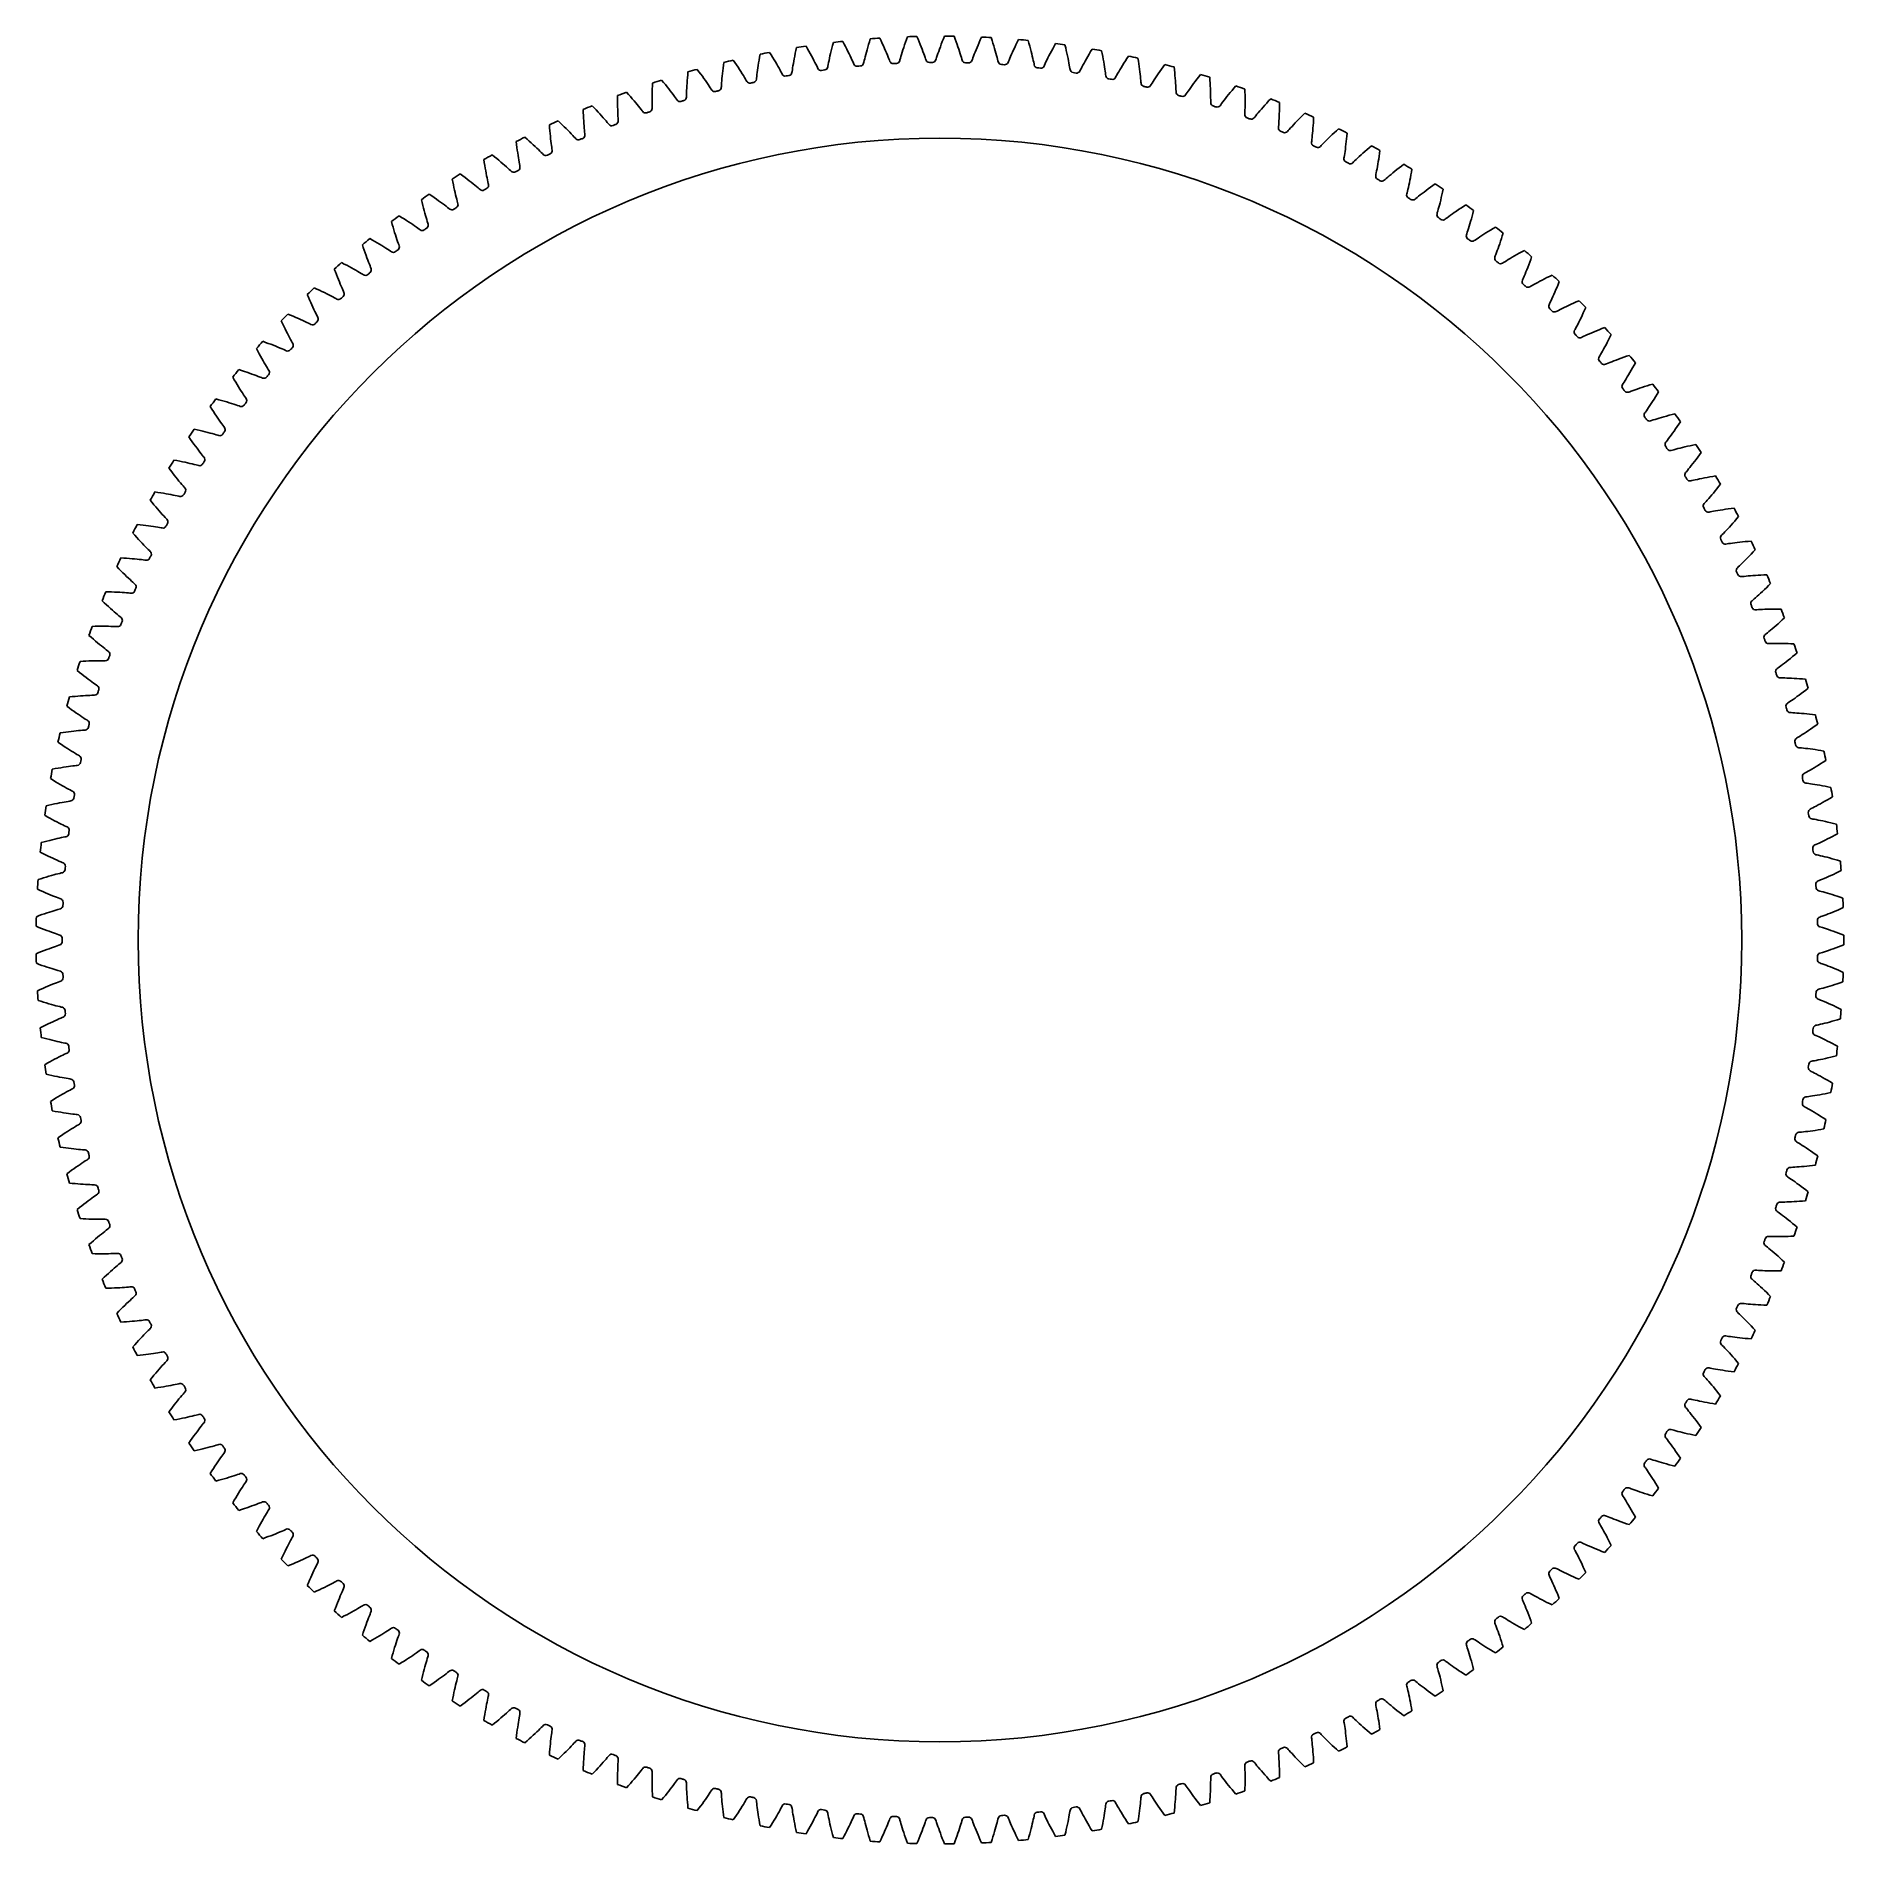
# Model space of a CAD drawing. Header units: millimetres. Extents: x -77 to 78, y -77 to 77.
import ezdxf

# ---------------------------------------------------------------- set-up
doc = ezdxf.new("R2010")
doc.units = ezdxf.units.MM

msp = doc.modelspace()

# ---------------------------------------------------------------- linework, layer by layer
at = {"layer": 'bore'}
msp.add_circle((0, 0), 68.75, dxfattribs=at)
at = {"layer": 'thin_ring_external'}
for p, q in [((-15.423484, 75.949761), (-15.468809, 75.698035)), ((-14.482324, 75.892943), (-14.619977, 76.108516)), ((-12.399646, 76.027285), (-12.447415, 75.793493)), ((-12.347982, 76.269285), (-12.399646, 76.027285)), ((-12.292361, 76.518938), (-12.347982, 76.269285)), ((-11.354327, 76.423529), (-11.483014, 76.644572)), ((-11.231732, 76.208579), (-11.354327, 76.423529)), ((-11.115335, 76.00027), (-11.231732, 76.208579)), ((-11.005284, 75.799256), (-11.115335, 76.00027)), ((-9.378348, 76.017696), (-9.427298, 75.804314)), ((-9.325217, 76.240619), (-9.378348, 76.017696)), ((-9.267889, 76.472254), (-9.325217, 76.240619)), ((-9.206334, 76.711928), (-9.267889, 76.472254)), ((-9.14051, 76.959087), (-9.206334, 76.711928)), ((-8.207184, 76.825247), (-8.326687, 77.051387)), ((-8.093517, 76.605446), (-8.207184, 76.825247)), ((-7.98577, 76.392533), (-8.093517, 76.605446)), ((-7.884065, 76.187171), (-7.98577, 76.392533)), ((-7.788571, 75.990172), (-7.884065, 76.187171)), ((-7.699536, 75.802568), (-7.788571, 75.990172)), ((-6.307202, 76.127441), (-6.360248, 75.926671)), ((-6.249532, 76.338633), (-6.307202, 76.127441)), ((-6.187294, 76.559187), (-6.249532, 76.338633)), ((-6.120505, 76.788272), (-6.187294, 76.559187)), ((-6.049161, 77.025218), (-6.120505, 76.788272)), ((-5.973246, 77.269466), (-6.049161, 77.025218)), ((-5.046201, 77.097421), (-5.15632, 77.328277)), ((-4.941654, 76.873138), (-5.046201, 77.097421)), ((-4.84274, 76.655982), (-4.941654, 76.873138)), ((-4.749551, 76.446617), (-4.84274, 76.655982)), ((-4.662226, 76.245863), (-4.749551, 76.446617)), ((-4.580968, 76.054762), (-4.662226, 76.245863)), ((-4.506092, 75.874698), (-4.580968, 76.054762)), ((-3.237714, 76.123777), (-3.293742, 75.936986)), ((-3.17647, 76.322199), (-3.237714, 76.123777)), ((-3.110178, 76.530845), (-3.17647, 76.322199)), ((-3.038938, 76.748658), (-3.110178, 76.530845)), ((-2.9628, 76.974808), (-3.038938, 76.748658)), ((-2.881789, 77.208625), (-2.9628, 76.974808)), ((-2.79591, 77.449551), (-2.881789, 77.208625)), ((-1.87671, 77.239591), (-1.977258, 77.474773)), ((-1.781459, 77.011205), (-1.87671, 77.239591)), ((-1.691543, 76.790171), (-1.781459, 77.011205)), ((-1.607029, 76.577157), (-1.691543, 76.790171)), ((-1.528019, 76.372987), (-1.607029, 76.577157)), ((-1.454675, 76.178711), (-1.528019, 76.372987)), ((-1.387255, 75.995724), (-1.454675, 76.178711)), ((-1.326182, 75.826001), (-1.387255, 75.995724)), ((-0.17337, 76.008187), (-0.230945, 75.837246)), ((-0.109721, 76.19252), (-0.17337, 76.008187)), ((-0.040381, 76.388261), (-0.109721, 76.19252)), ((0.03442, 76.59401), (-0.040381, 76.388261)), ((0.114543, 76.808714), (0.03442, 76.59401)), ((0.199901, 77.031548), (0.114543, 76.808714)), ((0.290443, 77.261842), (0.199901, 77.031548)), ((0.386141, 77.499038), (0.290443, 77.261842)), ((1.295946, 77.251518), (1.205138, 77.490629)), ((1.38174, 77.019414), (1.295946, 77.251518)), ((1.462506, 76.794874), (1.38174, 77.019414)), ((1.538204, 76.57857), (1.462506, 76.794874)), ((1.608765, 76.371329), (1.538204, 76.57857)), ((1.67407, 76.174206), (1.608765, 76.371329)), ((1.733921, 75.988605), (1.67407, 76.174206)), ((1.787974, 75.816518), (1.733921, 75.988605)), ((2.947295, 75.951221), (2.88275, 75.782788)), ((3.018458, 76.132786), (2.947295, 75.951221)), ((3.095775, 76.325515), (3.018458, 76.132786)), ((3.17896, 76.528019), (3.095775, 76.325515)), ((3.26783, 76.739253), (3.17896, 76.528019)), ((3.362265, 76.958395), (3.26783, 76.739253)), ((3.462186, 77.184777), (3.362265, 76.958395)), ((3.567541, 77.417845), (3.462186, 77.184777)), ((4.466416, 77.133181), (4.385502, 77.375819)), ((4.54261, 76.89775), (4.466416, 77.133181)), ((4.614088, 76.670084), (4.54261, 76.89775)), ((4.680842, 76.450855), (4.614088, 76.670084)), ((4.742835, 76.240892), (4.680842, 76.450855)), ((4.799993, 76.041253), (4.742835, 76.240892)), ((4.852174, 75.853352), (4.799993, 76.041253)), ((6.226711, 76.134067), (6.141547, 75.944674)), ((6.31814, 76.332985), (6.226711, 76.134067)), ((6.415607, 76.540392), (6.31814, 76.332985)), ((6.518959, 76.755472), (6.415607, 76.540392)), ((6.62809, 76.977561), (6.518959, 76.755472)), ((6.742925, 77.206107), (6.62809, 76.977561)), ((7.629356, 76.88478), (7.558471, 77.130536)), ((7.695819, 76.64642), (7.629356, 76.88478)), ((7.757891, 76.416011), (7.695819, 76.64642)), ((7.815588, 76.194226), (7.757891, 76.416011)), ((7.868909, 75.981895), (7.815588, 76.194226)), ((7.917822, 75.780078), (7.868909, 75.981895)), ((9.446666, 76.009236), (9.347147, 75.814239)), ((9.552566, 76.212467), (9.446666, 76.009236)), ((9.664661, 76.423122), (9.552566, 76.212467)), ((9.782818, 76.640544), (9.664661, 76.423122)), ((9.906939, 76.864183), (9.782818, 76.640544)), ((10.77943, 76.506734), (10.718695, 76.755193)), ((10.836052, 76.265846), (10.77943, 76.506734)), ((10.888611, 76.033084), (10.836052, 76.265846)), ((10.937154, 75.809117), (10.888611, 76.033084)), ((12.794066, 75.961906), (12.673417, 75.75603)), ((12.921049, 76.174294), (12.794066, 75.961906)), ((13.054247, 76.392648), (12.921049, 76.174294)), ((13.911328, 75.999681), (13.860844, 76.250423)), ((13.958012, 75.756671), (13.911328, 75.999681)), ((-21.602473, 74.428376), (-21.626993, 74.17378)), ((-20.659824, 74.448964), (-20.814699, 74.652517)), ((-20.511743, 74.250709), (-20.659824, 74.448964)), ((-18.623616, 74.516794), (-18.64895, 74.289031)), ((-18.595188, 74.753718), (-18.623616, 74.516794)), ((-18.563552, 74.99914), (-18.595188, 74.753718)), ((-18.5286, 75.252515), (-18.563552, 74.99914)), ((-17.585901, 75.234384), (-17.732288, 75.444125)), ((-17.446084, 75.030217), (-17.585901, 75.234384)), ((-17.31299, 74.832159), (-17.446084, 75.030217)), ((-17.186819, 74.640852), (-17.31299, 74.832159)), ((-17.06784, 74.457081), (-17.186819, 74.640852)), ((-16.956426, 74.28184), (-17.06784, 74.457081)), ((-15.64254, 74.569586), (-15.667268, 74.376148)), ((-15.614567, 74.775352), (-15.64254, 74.569586)), ((-15.583288, 74.99203), (-15.614567, 74.775352)), ((-15.548625, 75.218561), (-15.583288, 74.99203)), ((-15.510494, 75.454118), (-15.548625, 75.218561)), ((-15.468809, 75.698035), (-15.510494, 75.454118)), ((-14.351007, 75.683208), (-14.482324, 75.892943)), ((-14.226157, 75.479852), (-14.351007, 75.683208)), ((-14.107946, 75.283526), (-14.226157, 75.479852)), ((-13.996612, 75.095026), (-14.107946, 75.283526)), ((-13.892486, 74.915359), (-13.996612, 75.095026)), ((-13.79605, 74.74586), (-13.892486, 74.915359)), ((-13.708045, 74.588409), (-13.79605, 74.74586)), ((-13.629724, 74.445919), (-13.708045, 74.588409)), ((-13.563607, 74.323798), (-13.629724, 74.445919)), ((-12.674615, 74.480552), (-12.68917, 74.386488)), ((-12.654253, 74.617921), (-12.674615, 74.480552)), ((-12.62939, 74.778605), (-12.654253, 74.617921)), ((-12.600543, 74.95666), (-12.62939, 74.778605)), ((-12.567895, 75.14892), (-12.600543, 74.95666)), ((-12.531498, 75.353365), (-12.567895, 75.14892)), ((-12.49135, 75.568576), (-12.531498, 75.353365)), ((-12.447415, 75.793493), (-12.49135, 75.568576)), ((-10.901783, 75.606343), (-11.005284, 75.799256)), ((-10.805121, 75.422553), (-10.901783, 75.606343)), ((-10.715725, 75.249238), (-10.805121, 75.422553)), ((-10.634258, 75.088306), (-10.715725, 75.249238)), ((-10.561853, 74.942722), (-10.634258, 75.088306)), ((-10.500805, 74.817989), (-10.561853, 74.942722)), ((-10.458419, 74.732765), (-10.500805, 74.817989)), ((-9.606128, 74.938113), (-9.624533, 74.844726)), ((-9.580143, 75.074531), (-9.606128, 74.938113)), ((-9.548704, 75.234058), (-9.580143, 75.074531)), ((-9.512572, 75.410779), (-9.548704, 75.234058)), ((-9.472058, 75.601536), (-9.512572, 75.410779)), ((-9.427298, 75.804314), (-9.472058, 75.601536)), ((-7.617331, 75.625729), (-7.699536, 75.802568)), ((-7.54254, 75.461588), (-7.617331, 75.625729)), ((-7.476173, 75.313154), (-7.54254, 75.461588)), ((-7.420297, 75.18602), (-7.476173, 75.313154)), ((-7.381446, 75.099127), (-7.420297, 75.18602)), ((-6.521442, 75.269311), (-6.543666, 75.176759)), ((-6.489879, 75.404547), (-6.521442, 75.269311)), ((-6.451917, 75.562649), (-6.489879, 75.404547)), ((-6.40856, 75.737738), (-6.451917, 75.562649)), ((-6.360248, 75.926671), (-6.40856, 75.737738)), ((-4.438103, 75.707625), (-4.506092, 75.874698)), ((-4.377886, 75.556591), (-4.438103, 75.707625)), ((-4.327277, 75.42727), (-4.377886, 75.556591)), ((-4.292026, 75.338856), (-4.327277, 75.42727)), ((-3.42576, 75.473589), (-3.451765, 75.382027)), ((-3.388671, 75.607415), (-3.42576, 75.473589)), ((-3.34425, 75.763825), (-3.388671, 75.607415)), ((-3.293742, 75.936986), (-3.34425, 75.763825)), ((-1.272217, 75.672622), (-1.326182, 75.826001)), ((-1.22696, 75.541333), (-1.272217, 75.672622)), ((-1.195368, 75.451546), (-1.22696, 75.541333)), ((-0.324302, 75.550601), (-0.354043, 75.460184)), ((-0.28175, 75.682791), (-0.324302, 75.550601)), ((-0.230945, 75.837246), (-0.28175, 75.682791)), ((1.835598, 75.661053), (1.787974, 75.816518)), ((1.875426, 75.528016), (1.835598, 75.661053)), ((1.903305, 75.437007), (1.875426, 75.528016)), ((2.777704, 75.500217), (2.744275, 75.411097)), ((2.825647, 75.630549), (2.777704, 75.500217)), ((2.88275, 75.782788), (2.825647, 75.630549)), ((4.899116, 75.679191), (4.852174, 75.853352)), ((4.940317, 75.521901), (4.899116, 75.679191)), ((4.97465, 75.387342), (4.940317, 75.521901)), ((4.998769, 75.295265), (4.97465, 75.387342)), ((5.875026, 75.322523), (5.837966, 75.234851)), ((5.928279, 75.450777), (5.875026, 75.322523)), ((5.991584, 75.600543), (5.928279, 75.450777)), ((6.062989, 75.766185), (5.991584, 75.600543)), ((6.141547, 75.944674), (6.062989, 75.766185)), ((7.962244, 75.590193), (7.917822, 75.780078)), ((8.001997, 75.414251), (7.962244, 75.590193)), ((8.036705, 75.255403), (8.001997, 75.414251)), ((8.065485, 75.119547), (8.036705, 75.255403)), ((8.085804, 75.026558), (8.065485, 75.119547)), ((8.962441, 75.017818), (8.921813, 74.931742)), ((9.020915, 75.143778), (8.962441, 75.017818)), ((9.090315, 75.290819), (9.020915, 75.143778)), ((9.168461, 75.453389), (9.090315, 75.290819)), ((9.25428, 75.628503), (9.168461, 75.453389)), ((9.347147, 75.814239), (9.25428, 75.628503)), ((10.981713, 75.594775), (10.937154, 75.809117)), ((11.0223, 75.391121), (10.981713, 75.594775)), ((11.058889, 75.199572), (11.0223, 75.391121)), ((11.091385, 75.022146), (11.058889, 75.199572)), ((11.119542, 74.862007), (11.091385, 75.022146)), ((11.14272, 74.725084), (11.119542, 74.862007)), ((11.159204, 74.631339), (11.14272, 74.725084)), ((12.034743, 74.586617), (11.990616, 74.50228)), ((12.098339, 74.710069), (12.034743, 74.586617)), ((12.173718, 74.854137), (12.098339, 74.710069)), ((12.258472, 75.013362), (12.173718, 74.854137)), ((12.351407, 75.184805), (12.258472, 75.013362)), ((12.451823, 75.366572), (12.351407, 75.184805)), ((12.559263, 75.557319), (12.451823, 75.366572)), ((12.673417, 75.75603), (12.559263, 75.557319)), ((14.000972, 75.521947), (13.958012, 75.756671)), ((14.040279, 75.296176), (14.000972, 75.521947)), ((14.076, 75.080186), (14.040279, 75.296176)), ((14.108191, 74.875036), (14.076, 75.080186)), ((14.136885, 74.682147), (14.108191, 74.875036)), ((14.16207, 74.503537), (14.136885, 74.682147)), ((14.183629, 74.342377), (14.16207, 74.503537)), ((15.327812, 74.446845), (15.236593, 74.291234)), ((15.427708, 74.614328), (15.327812, 74.446845)), ((15.535501, 74.791819), (15.427708, 74.614328)), ((15.650682, 74.977995), (15.535501, 74.791819)), ((15.772898, 75.171852), (15.650682, 74.977995)), ((15.901898, 75.372601), (15.772898, 75.171852)), ((16.037493, 75.579596), (15.901898, 75.372601)), ((16.179543, 75.792298), (16.037493, 75.579596)), ((17.019768, 75.364474), (16.979621, 75.617078)), ((17.056436, 75.119753), (17.019768, 75.364474)), ((17.089723, 74.883463), (17.056436, 75.119753)), ((17.119728, 74.656269), (17.089723, 74.883463)), ((17.146551, 74.438994), (17.119728, 74.656269)), ((17.170293, 74.232696), (17.146551, 74.438994)), ((18.845782, 74.460917), (18.71571, 74.27224)), ((18.982915, 74.6562), (18.845782, 74.460917)), ((19.126894, 74.857454), (18.982915, 74.6562)), ((19.277557, 75.064144), (19.126894, 74.857454)), ((20.099509, 74.602187), (20.069767, 74.856225)), ((20.126099, 74.356166), (20.099509, 74.602187)), ((-24.66536, 72.976156), (-24.674255, 72.737699)), ((-24.653965, 73.223347), (-24.66536, 72.976156)), ((-24.639918, 73.478735), (-24.653965, 73.223347)), ((-23.69891, 73.538005), (-23.862011, 73.735029)), ((-23.542814, 73.345997), (-23.69891, 73.538005)), ((-23.39392, 73.159526), (-23.542814, 73.345997)), ((-23.252479, 72.979214), (-23.39392, 73.159526)), ((-23.118824, 72.805824), (-23.252479, 72.979214)), ((-21.707559, 73.034882), (-21.716333, 72.840068)), ((-21.696562, 73.24225), (-21.707559, 73.034882)), ((-21.683165, 73.460764), (-21.696562, 73.24225)), ((-21.667203, 73.689375), (-21.683165, 73.460764)), ((-21.648526, 73.927266), (-21.667203, 73.689375)), ((-21.626993, 74.17378), (-21.648526, 73.927266)), ((-20.37063, 74.058282), (-20.511743, 74.250709)), ((-20.236711, 73.872316), (-20.37063, 74.058282)), ((-20.110287, 73.693584), (-20.236711, 73.872316)), ((-19.991773, 73.523066), (-20.110287, 73.693584)), ((-19.881755, 73.36205), (-19.991773, 73.523066)), ((-19.78113, 73.21235), (-19.881755, 73.36205)), ((-19.691383, 73.076766), (-19.78113, 73.21235)), ((-19.615469, 72.960481), (-19.691383, 73.076766)), ((-19.562932, 72.881111), (-19.615469, 72.960481)), ((-18.742335, 73.189639), (-18.749124, 73.094699)), ((-18.733311, 73.328216), (-18.742335, 73.189639)), ((-18.721714, 73.490398), (-18.733311, 73.328216)), ((-18.707573, 73.67022), (-18.721714, 73.490398)), ((-18.690808, 73.86451), (-18.707573, 73.67022)), ((-18.671307, 74.071252), (-18.690808, 73.86451)), ((-18.64895, 74.289031), (-18.671307, 74.071252)), ((-16.853112, 74.116444), (-16.956426, 74.28184)), ((-16.758717, 73.962738), (-16.853112, 74.116444)), ((-16.674612, 73.823584), (-16.758717, 73.962738)), ((-16.603537, 73.704281), (-16.674612, 73.823584)), ((-16.554302, 73.622821), (-16.603537, 73.704281)), ((-15.72173, 73.897399), (-15.732411, 73.802818)), ((-15.707025, 74.035489), (-15.72173, 73.897399)), ((-15.688779, 74.197058), (-15.707025, 74.035489)), ((-15.667268, 74.376148), (-15.688779, 74.197058)), ((-13.517757, 74.240386), (-13.563607, 74.323798)), ((14.201166, 74.204618), (14.183629, 74.342377)), ((14.213787, 74.110275), (14.201166, 74.204618)), ((15.086752, 74.029645), (15.0392, 73.947191)), ((15.155363, 74.150383), (15.086752, 74.029645)), ((15.236593, 74.291234), (15.155363, 74.150383)), ((17.191044, 74.038791), (17.170293, 74.232696)), ((17.208874, 73.859298), (17.191044, 74.038791)), ((17.223799, 73.697388), (17.208874, 73.859298)), ((17.235666, 73.559026), (17.223799, 73.697388)), ((17.244403, 73.464244), (17.235666, 73.559026)), ((18.113321, 73.347843), (18.062424, 73.267411)), ((18.186831, 73.465662), (18.113321, 73.347843)), ((18.273775, 73.603059), (18.186831, 73.465662)), ((18.371306, 73.754794), (18.273775, 73.603059)), ((18.477994, 73.918035), (18.371306, 73.754794)), ((18.592983, 74.090951), (18.477994, 73.918035)), ((18.71571, 74.27224), (18.592983, 74.090951)), ((20.149657, 74.118709), (20.126099, 74.356166)), ((20.170309, 73.890474), (20.149657, 74.118709)), ((20.18819, 73.672281), (20.170309, 73.890474)), ((20.203442, 73.465183), (20.18819, 73.672281)), ((20.216215, 73.270589), (20.203442, 73.465183)), ((20.226661, 73.090515), (20.216215, 73.270589)), ((20.234926, 72.928129), (20.226661, 73.090515)), ((20.241102, 72.789396), (20.234926, 72.928129)), ((21.383822, 72.938376), (21.280144, 72.790773)), ((21.497122, 73.097099), (21.383822, 72.938376)), ((21.619113, 73.265148), (21.497122, 73.097099)), ((21.74918, 73.441247), (21.619113, 73.265148)), ((21.886888, 73.624424), (21.74918, 73.441247)), ((22.031923, 73.813913), (21.886888, 73.624424)), ((22.184043, 74.009086), (22.031923, 73.813913)), ((22.343065, 74.209416), (22.184043, 74.009086)), ((23.145358, 73.714103), (23.12607, 73.969148)), ((23.161825, 73.467198), (23.145358, 73.714103)), ((23.175614, 73.228974), (23.161825, 73.467198)), ((23.186879, 73.000083), (23.175614, 73.228974)), ((23.195787, 72.78134), (23.186879, 73.000083)), ((25.203785, 73.035921), (25.04378, 72.847158)), ((25.370897, 73.229554), (25.203785, 73.035921)), ((26.152179, 72.70172), (26.143378, 72.957342)), ((-29.652139, 71.345828), (-29.830854, 71.528806)), ((-29.480817, 71.167273), (-29.652139, 71.345828)), ((-27.639366, 72.149442), (-27.640602, 71.901992)), ((-27.640602, 71.901992), (-27.6397, 71.66337)), ((-27.6397, 71.66337), (-27.636852, 71.434221)), ((-27.635816, 72.405191), (-27.639366, 72.149442)), ((-27.636852, 71.434221), (-27.632277, 71.215345)), ((-26.698034, 72.503045), (-26.869086, 72.693206)), ((-26.534187, 72.317607), (-26.698034, 72.503045)), ((-26.377762, 72.137406), (-26.534187, 72.317607)), ((-26.229038, 71.963053), (-26.377762, 72.137406)), ((-26.088378, 71.795296), (-26.229038, 71.963053)), ((-25.956273, 71.635075), (-26.088378, 71.795296)), ((-25.833417, 71.483629), (-25.956273, 71.635075)), ((-25.720849, 71.342688), (-25.833417, 71.483629)), ((-25.620281, 71.214925), (-25.720849, 71.342688)), ((-24.687706, 72.082101), (-24.688475, 71.887091)), ((-24.688475, 71.887091), (-24.687816, 71.706715)), ((-24.687816, 71.706715), (-24.686068, 71.544128)), ((-24.685232, 72.289746), (-24.687706, 72.082101)), ((-24.686068, 71.544128), (-24.683692, 71.405278)), ((-24.680817, 72.508625), (-24.685232, 72.289746)), ((-24.683692, 71.405278), (-24.68267, 71.310101)), ((-24.674255, 72.737699), (-24.680817, 72.508625)), ((-22.993409, 72.640315), (-23.118824, 72.805824)), ((-22.876874, 72.483952), (-22.993409, 72.640315)), ((-22.770187, 72.338508), (-22.876874, 72.483952)), ((-22.674949, 72.206724), (-22.770187, 72.338508)), ((-22.594326, 72.093653), (-22.674949, 72.206724)), ((-22.538574, 72.016507), (-22.594326, 72.093653)), ((-21.731336, 72.358465), (-21.734221, 72.263326)), ((-21.728009, 72.497296), (-21.731336, 72.358465)), ((-21.72308, 72.659817), (-21.728009, 72.497296)), ((-21.716333, 72.840068), (-21.72308, 72.659817)), ((20.245941, 72.694336), (20.241102, 72.789396)), ((21.109348, 72.542359), (21.055191, 72.464085)), ((21.187632, 72.657061), (21.109348, 72.542359)), ((21.280144, 72.790773), (21.187632, 72.657061)), ((23.202524, 72.57379), (23.195787, 72.78134)), ((23.207296, 72.378837), (23.202524, 72.57379)), ((23.210341, 72.198485), (23.207296, 72.378837)), ((23.211932, 72.035897), (23.210341, 72.198485)), ((23.212407, 71.897028), (23.211932, 72.035897)), ((23.213339, 71.801849), (23.212407, 71.897028)), ((24.069779, 71.614553), (24.012454, 71.538568)), ((24.152707, 71.725944), (24.069779, 71.614553)), ((24.25063, 71.855746), (24.152707, 71.725944)), ((24.360281, 71.998968), (24.25063, 71.855746)), ((24.480001, 72.152905), (24.360281, 71.998968)), ((24.608789, 72.315804), (24.480001, 72.152905)), ((24.745975, 72.486414), (24.608789, 72.315804)), ((24.891088, 72.663783), (24.745975, 72.486414)), ((25.04378, 72.847158), (24.891088, 72.663783)), ((26.158495, 72.454347), (26.152179, 72.70172)), ((26.154883, 71.184713), (26.159245, 71.365037)), ((26.162492, 72.215758), (26.158495, 72.454347)), ((26.159245, 71.365037), (26.16248, 71.560022)), ((26.16248, 71.560022), (26.16427, 71.767674)), ((26.16435, 71.986598), (26.162492, 72.215758)), ((26.16427, 71.767674), (26.16435, 71.986598)), ((27.701043, 71.409353), (27.556968, 71.244519)), ((27.853316, 71.580615), (27.701043, 71.409353)), ((28.013407, 71.757567), (27.853316, 71.580615)), ((28.181027, 71.939601), (28.013407, 71.757567)), ((28.355948, 72.12621), (28.181027, 71.939601)), ((29.105254, 71.08077), (29.111056, 71.319322)), ((29.111056, 71.319322), (29.114901, 71.566746)), ((29.114901, 71.566746), (29.116602, 71.822514)), ((-33.482836, 69.893846), (-33.465393, 69.638667)), ((-32.556244, 70.068306), (-32.742321, 70.243793)), ((-32.377736, 69.896935), (-32.556244, 70.068306)), ((-32.207055, 69.730175), (-32.377736, 69.896935)), ((-30.585113, 71.209556), (-30.57816, 70.953877)), ((-30.57816, 70.953877), (-30.569237, 70.706585)), ((-30.569237, 70.706585), (-30.558538, 70.468201)), ((-30.558538, 70.468201), (-30.546285, 70.239362)), ((-30.546285, 70.239362), (-30.532728, 70.020858)), ((-30.532728, 70.020858), (-30.518158, 69.81371)), ((-30.518158, 69.81371), (-30.502926, 69.619294)), ((-29.317126, 70.993646), (-29.480817, 71.167273)), ((-29.161369, 70.825547), (-29.317126, 70.993646)), ((-29.01394, 70.663706), (-29.161369, 70.825547)), ((-28.875369, 70.509043), (-29.01394, 70.663706)), ((-28.746399, 70.362768), (-28.875369, 70.509043)), ((-28.628139, 70.226568), (-28.746399, 70.362768)), ((-28.522411, 70.103041), (-28.628139, 70.226568)), ((-28.432783, 69.996966), (-28.522411, 70.103041)), ((-28.37089, 69.924654), (-28.432783, 69.996966)), ((-27.632277, 71.215345), (-27.626224, 71.007773)), ((-27.626224, 71.007773), (-27.618987, 70.812896)), ((-27.618987, 70.812896), (-27.610923, 70.632699)), ((-27.610923, 70.632699), (-27.602502, 70.470321)), ((-27.602502, 70.470321), (-27.594427, 70.331686)), ((-27.594427, 70.331686), (-27.589498, 70.23663)), ((-25.535084, 71.10526), (-25.620281, 71.214925)), ((-25.476211, 71.030468), (-25.535084, 71.10526)), ((26.141594, 70.788288), (26.144571, 70.883424)), ((26.144571, 70.883424), (26.149797, 71.022196)), ((26.149797, 71.022196), (26.154883, 71.184713)), ((26.989623, 70.565988), (26.929227, 70.492421)), ((27.077054, 70.673881), (26.989623, 70.565988)), ((27.180224, 70.799553), (27.077054, 70.673881)), ((27.295662, 70.938152), (27.180224, 70.799553)), ((27.421601, 71.087045), (27.295662, 70.938152)), ((27.556968, 71.244519), (27.421601, 71.087045)), ((29.025769, 69.655361), (29.032649, 69.750295)), ((29.032649, 69.750295), (29.043568, 69.888736)), ((29.043568, 69.888736), (29.055322, 70.050906)), ((29.055322, 70.050906), (29.067084, 70.230899)), ((29.067084, 70.230899), (29.078321, 70.425588)), ((29.078321, 70.425588), (29.088635, 70.632991)), ((29.088635, 70.632991), (29.097702, 70.851727)), ((29.097702, 70.851727), (29.105254, 71.08077)), ((30.185016, 69.757719), (30.063985, 69.623976)), ((30.316963, 69.901316), (30.185016, 69.757719)), ((30.45868, 70.0531), (30.316963, 69.901316)), ((30.609401, 70.21188), (30.45868, 70.0531)), ((30.768577, 70.376746), (30.609401, 70.21188)), ((30.935798, 70.546976), (30.768577, 70.376746)), ((31.110749, 70.721975), (30.935798, 70.546976)), ((31.293184, 70.901246), (31.110749, 70.721975)), ((31.981989, 69.597384), (31.998938, 69.825924)), ((31.998938, 69.825924), (32.014529, 70.064037)), ((32.014529, 70.064037), (32.028528, 70.311094)), ((32.028528, 70.311094), (32.040729, 70.566576)), ((-36.3241, 68.460278), (-36.296195, 68.206031)), ((-36.296195, 68.206031), (-36.267014, 67.960305)), ((-35.405451, 68.672633), (-35.598576, 68.840333)), ((-35.220058, 68.508735), (-35.405451, 68.672633)), ((-35.042675, 68.349123), (-35.220058, 68.508735)), ((-34.873652, 68.194368), (-35.042675, 68.349123)), ((-33.465393, 69.638667), (-33.446324, 69.39195)), ((-33.446324, 69.39195), (-33.425848, 69.154207)), ((-33.425848, 69.154207), (-33.40421, 68.926064)), ((-33.40421, 68.926064), (-33.381694, 68.7083)), ((-33.381694, 68.7083), (-33.358632, 68.501926)), ((-33.358632, 68.501926), (-33.335431, 68.308298)), ((-33.335431, 68.308298), (-33.312611, 68.129371)), ((-32.044528, 69.568612), (-32.207055, 69.730175)), ((-31.890579, 69.41296), (-32.044528, 69.568612)), ((-31.745775, 69.264117), (-31.890579, 69.41296)), ((-31.610908, 69.12326), (-31.745775, 69.264117)), ((-31.487156, 68.99203), (-31.610908, 69.12326)), ((-31.376446, 68.872948), (-31.487156, 68.99203)), ((-31.282538, 68.770642), (-31.376446, 68.872948)), ((-31.217728, 68.700932), (-31.282538, 68.770642)), ((-30.502926, 69.619294), (-30.487471, 69.43958)), ((-30.487471, 69.43958), (-30.472391, 69.277685)), ((-30.472391, 69.277685), (-30.458631, 69.139498)), ((-30.458631, 69.139498), (-30.449804, 69.044725)), ((29.863956, 69.398433), (29.800591, 69.327407)), ((29.955743, 69.502646), (29.863956, 69.398433)), ((30.063985, 69.623976), (29.955743, 69.502646)), ((31.861, 68.40498), (31.871772, 68.499552)), ((31.871772, 68.499552), (31.888365, 68.637427)), ((31.888365, 68.637427), (31.906767, 68.798979)), ((31.906767, 68.798979), (31.925909, 68.978337)), ((31.925909, 68.978337), (31.945129, 69.1724)), ((31.945129, 69.1724), (31.963949, 69.379204)), ((31.963949, 69.379204), (31.981989, 69.597384)), ((32.78392, 68.214213), (32.687932, 68.113857)), ((32.897052, 68.330997), (32.78392, 68.214213)), ((33.023472, 68.459659), (32.897052, 68.330997)), ((33.161202, 68.597717), (33.023472, 68.459659)), ((33.309032, 68.743555), (33.161202, 68.597717)), ((33.466145, 68.896013), (33.309032, 68.743555)), ((33.631955, 69.054206), (33.466145, 68.896013)), ((33.806023, 69.217426), (33.631955, 69.054206)), ((33.988012, 69.385096), (33.806023, 69.217426)), ((34.177653, 69.556725), (33.988012, 69.385096)), ((34.785365, 68.008429), (34.812348, 68.225684)), ((34.812348, 68.225684), (34.838665, 68.453335)), ((34.838665, 68.453335), (34.864018, 68.690608)), ((34.864018, 68.690608), (34.888149, 68.936881)), ((34.888149, 68.936881), (34.910828, 69.191648)), ((-39.104114, 66.911272), (-39.065794, 66.658385)), ((-39.065794, 66.658385), (-39.026549, 66.414063)), ((-38.194958, 67.161162), (-38.394804, 67.320792)), ((-38.002992, 67.005014), (-38.194958, 67.161162)), ((-37.819205, 66.852819), (-38.002992, 67.005014)), ((-37.643971, 66.705134), (-37.819205, 66.852819)), ((-37.477771, 66.562637), (-37.643971, 66.705134)), ((-36.267014, 67.960305), (-36.236794, 67.723603)), ((-36.236794, 67.723603), (-36.205808, 67.49654)), ((-36.205808, 67.49654), (-36.174371, 67.279885)), ((-36.174371, 67.279885), (-36.142856, 67.074631)), ((-36.142856, 67.074631), (-36.111724, 66.88212)), ((-36.111724, 66.88212), (-36.081578, 66.70428)), ((-36.081578, 66.70428), (-36.053266, 66.544168)), ((-34.713442, 68.045168), (-34.873652, 68.194368)), ((-34.56265, 67.902396), (-34.713442, 68.045168)), ((-34.422114, 67.767195), (-34.56265, 67.902396)), ((-34.293079, 67.641156), (-34.422114, 67.767195)), ((-34.177573, 67.526719), (-34.293079, 67.641156)), ((-34.079544, 67.428355), (-34.177573, 67.526719)), ((-34.011927, 67.361365), (-34.079544, 67.428355)), ((-33.312611, 68.129371), (-33.290896, 67.968232)), ((-33.290896, 67.968232), (-33.271475, 67.830726)), ((-33.271475, 67.830726), (-33.258764, 67.736395)), ((32.687932, 68.113857), (32.621704, 68.045492)), ((34.642506, 67.039253), (34.657151, 67.133302)), ((34.657151, 67.133302), (34.679392, 67.27038)), ((34.679392, 67.27038), (34.70441, 67.43104)), ((34.70441, 67.43104), (34.730899, 67.609461)), ((34.730899, 67.609461), (34.758071, 67.802571)), ((34.758071, 67.802571), (34.785365, 68.008429)), ((35.456789, 66.714425), (35.38781, 66.648837)), ((35.556816, 66.810756), (35.456789, 66.714425)), ((35.674647, 66.922797), (35.556816, 66.810756)), ((35.806243, 67.04616), (35.674647, 66.922797)), ((35.949525, 67.178447), (35.806243, 67.04616)), ((36.103218, 67.318094), (35.949525, 67.178447)), ((36.266457, 67.463973), (36.103218, 67.318094)), ((36.438621, 67.615224), (36.266457, 67.463973)), ((36.619244, 67.771161), (36.438621, 67.615224)), ((36.807964, 67.931218), (36.619244, 67.771161)), ((37.004491, 68.094917), (36.807964, 67.931218)), ((37.548125, 66.522976), (37.584004, 66.73894)), ((37.584004, 66.73894), (37.619646, 66.965319)), ((37.619646, 66.965319), (37.654719, 67.20135)), ((37.654719, 67.20135), (37.688939, 67.446426)), ((37.688939, 67.446426), (37.722059, 67.700046)), ((-41.818189, 65.249437), (-41.769519, 64.998337)), ((-40.920058, 65.536443), (-41.12629, 65.687733)), ((-40.721844, 65.388308), (-40.920058, 65.536443)), ((-40.531964, 65.243786), (-40.721844, 65.388308)), ((-40.350815, 65.10342), (-40.531964, 65.243786)), ((-40.178904, 64.967866), (-40.350815, 65.10342)), ((-39.026549, 66.414063), (-38.986637, 66.178802)), ((-38.986637, 66.178802), (-38.946355, 65.953203)), ((-38.946355, 65.953203), (-38.906049, 65.738021)), ((-38.906049, 65.738021), (-38.866134, 65.534234)), ((-38.866134, 65.534234), (-38.827126, 65.343163)), ((-38.827126, 65.343163), (-38.789703, 65.166711)), ((-38.789703, 65.166711), (-38.754842, 65.007896)), ((-37.321244, 66.426176), (-37.477771, 66.562637)), ((-37.175276, 66.296858), (-37.321244, 66.426176)), ((-37.041175, 66.176223), (-37.175276, 66.296858)), ((-36.921068, 66.066625), (-37.041175, 66.176223)), ((-36.819085, 65.972369), (-36.921068, 66.066625)), ((-36.748774, 65.908211), (-36.819085, 65.972369)), ((-36.053266, 66.544168), (-36.028216, 66.407575)), ((-36.028216, 66.407575), (-36.011643, 66.313846)), ((37.365597, 65.560482), (37.384091, 65.653851)), ((37.384091, 65.653851), (37.41194, 65.789901)), ((37.41194, 65.789901), (37.443533, 65.949397)), ((37.443533, 65.949397), (37.477325, 66.126581)), ((37.477325, 66.126581), (37.512402, 66.318412)), ((37.512402, 66.318412), (37.548125, 66.522976)), ((38.165857, 65.202498), (38.094244, 65.139797)), ((38.269755, 65.294641), (38.165857, 65.202498)), ((38.392087, 65.40175), (38.269755, 65.294641)), ((38.528636, 65.519606), (38.392087, 65.40175)), ((38.677229, 65.6459), (38.528636, 65.519606)), ((38.836525, 65.779118), (38.677229, 65.6459)), ((39.005615, 65.918173), (38.836525, 65.779118)), ((39.183844, 66.062228), (39.005615, 65.918173)), ((39.370717, 66.210618), (39.183844, 66.062228)), ((39.565848, 66.362792), (39.370717, 66.210618)), ((39.76893, 66.518284), (39.565848, 66.362792)), ((40.24757, 64.92535), (40.292286, 65.139659)), ((40.292286, 65.139659), (40.337191, 65.364384)), ((40.337191, 65.364384), (40.381925, 65.598776)), ((40.381925, 65.598776), (40.426178, 65.84224)), ((40.426178, 65.84224), (40.469682, 66.094287)), ((-43.576159, 63.801214), (-43.788428, 63.94391)), ((-43.37203, 63.661341), (-43.576159, 63.801214)), ((-43.176376, 63.524737), (-43.37203, 63.661341)), ((-41.769519, 64.998337), (-41.720276, 64.755833)), ((-41.720276, 64.755833), (-41.670739, 64.522408)), ((-41.670739, 64.522408), (-41.621229, 64.298653)), ((-41.621229, 64.298653), (-41.572123, 64.085307)), ((-41.572123, 64.085307), (-41.523875, 63.883331)), ((-41.523875, 63.883331), (-41.477055, 63.694022)), ((-41.477055, 63.694022), (-41.43242, 63.519255)), ((-40.016907, 64.837947), (-40.178904, 64.967866)), ((-39.865753, 64.714731), (-40.016907, 64.837947)), ((-39.726812, 64.599703), (-39.865753, 64.714731)), ((-39.602307, 64.495128), (-39.726812, 64.599703)), ((-39.496539, 64.405138), (-39.602307, 64.495128)), ((-39.423654, 64.343921), (-39.496539, 64.405138)), ((-38.754842, 65.007896), (-38.724205, 64.872447)), ((-38.724205, 64.872447), (-38.703798, 64.779477)), ((40.025681, 63.971161), (40.047993, 64.063692)), ((40.047993, 64.063692), (40.081404, 64.198484)), ((40.081404, 64.198484), (40.119519, 64.356549)), ((40.119519, 64.356549), (40.160556, 64.532196)), ((40.160556, 64.532196), (40.203479, 64.722426)), ((40.203479, 64.722426), (40.24757, 64.92535)), ((40.81057, 63.580625), (40.736443, 63.520917)), ((40.918163, 63.668424), (40.81057, 63.580625)), ((41.044789, 63.770421), (40.918163, 63.668424)), ((41.186061, 63.882571), (41.044789, 63.770421)), ((41.339714, 64.002658), (41.186061, 63.882571)), ((41.504345, 64.129224), (41.339714, 64.002658)), ((41.679002, 64.261219), (41.504345, 64.129224)), ((41.862995, 64.397836), (41.679002, 64.261219)), ((42.055802, 64.538429), (41.862995, 64.397836)), ((42.257016, 64.682464), (42.055802, 64.538429)), ((42.466311, 64.829487), (42.257016, 64.682464)), ((42.932625, 63.430538), (42.986719, 63.65323)), ((42.986719, 63.65323), (43.041038, 63.885588)), ((43.041038, 63.885588), (43.09525, 64.12703)), ((43.09525, 64.12703), (43.149065, 64.377078)), ((-46.15878, 61.958402), (-46.376728, 62.092263)), ((-44.461749, 63.477578), (-44.402811, 63.228687)), ((-44.402811, 63.228687), (-44.343654, 62.988409)), ((-44.343654, 62.988409), (-44.284575, 62.757215)), ((-44.284575, 62.757215), (-44.225921, 62.535681)), ((-44.225921, 62.535681), (-44.168097, 62.324531)), ((-44.168097, 62.324531), (-44.111598, 62.124706)), ((-44.111598, 62.124706), (-44.057045, 61.937479)), ((-42.989617, 63.391926), (-43.176376, 63.524737)), ((-42.812287, 63.263545), (-42.989617, 63.391926)), ((-42.645092, 63.140386), (-42.812287, 63.263545)), ((-42.489006, 63.023479), (-42.645092, 63.140386)), ((-42.345461, 62.914253), (-42.489006, 63.023479)), ((-42.216767, 62.814878), (-42.345461, 62.914253)), ((-42.107394, 62.729306), (-42.216767, 62.814878)), ((-42.032057, 62.671132), (-42.107394, 62.729306)), ((-41.43242, 63.519255), (-41.391068, 63.362006)), ((-41.391068, 63.362006), (-41.354896, 63.227929)), ((-41.354896, 63.227929), (-41.33069, 63.135875)), ((42.618273, 62.273971), (42.644365, 62.365508)), ((42.644365, 62.365508), (42.683281, 62.498814)), ((42.683281, 62.498814), (42.727853, 62.655182)), ((42.727853, 62.655182), (42.776068, 62.828995)), ((42.776068, 62.828995), (42.826764, 63.017302)), ((42.826764, 63.017302), (42.879149, 63.218246)), ((42.879149, 63.218246), (42.932625, 63.430538)), ((43.62828, 62.03156), (43.497573, 61.934848)), ((43.774038, 62.137816), (43.62828, 62.03156)), ((43.932491, 62.251493), (43.774038, 62.137816)), ((44.102179, 62.371194), (43.932491, 62.251493)), ((44.282108, 62.495907), (44.102179, 62.371194)), ((44.471555, 62.624855), (44.282108, 62.495907)), ((44.669971, 62.757414), (44.471555, 62.624855)), ((44.876929, 62.893066), (44.669971, 62.757414)), ((45.092083, 63.031373), (44.876929, 62.893066)), ((45.563761, 61.834742), (45.627574, 62.064674)), ((45.627574, 62.064674), (45.691653, 62.303687)), ((45.691653, 62.303687), (45.755688, 62.551315)), ((-47.030336, 61.598681), (-46.96123, 61.352419)), ((-46.96123, 61.352419), (-46.892258, 61.114773)), ((-46.892258, 61.114773), (-46.823738, 60.886199)), ((-46.823738, 60.886199), (-46.756038, 60.66726)), ((-46.756038, 60.66726), (-46.689594, 60.458662)), ((-46.689594, 60.458662), (-46.624938, 60.261325)), ((-45.94908, 61.827028), (-46.15878, 61.958402)), ((-45.747984, 61.698571), (-45.94908, 61.827028)), ((-45.555929, 61.57354), (-45.747984, 61.698571)), ((-45.373478, 61.452547), (-45.555929, 61.57354)), ((-45.201367, 61.336356), (-45.373478, 61.452547)), ((-45.040614, 61.225956), (-45.201367, 61.336356)), ((-44.892705, 61.122715), (-45.040614, 61.225956)), ((-44.76004, 61.028707), (-44.892705, 61.122715)), ((-44.647246, 60.947697), (-44.76004, 61.028707)), ((-44.569584, 60.892666), (-44.647246, 60.947697)), ((-44.057045, 61.937479), (-44.005273, 61.764692)), ((-44.005273, 61.764692), (-43.9575, 61.609273)), ((-43.9575, 61.609273), (-43.915854, 61.476794)), ((-43.915854, 61.476794), (-43.887888, 61.385812)), ((43.386466, 61.85154), (43.30995, 61.794926)), ((43.497573, 61.934848), (43.386466, 61.85154)), ((45.139, 60.471773), (45.168828, 60.562161)), ((45.168828, 60.562161), (45.213185, 60.693757)), ((45.213185, 60.693757), (45.264139, 60.848163)), ((45.264139, 60.848163), (45.319449, 61.019851)), ((45.319449, 61.019851), (45.377834, 61.205918)), ((45.377834, 61.205918), (45.438424, 61.404541)), ((45.438424, 61.404541), (45.500571, 61.614459)), ((45.500571, 61.614459), (45.563761, 61.834742)), ((46.625647, 60.507992), (46.451187, 60.395359)), ((46.810544, 60.625213), (46.625647, 60.507992)), ((47.005125, 60.746275), (46.810544, 60.625213)), ((47.208817, 60.870575), (47.005125, 60.746275)), ((47.421169, 60.997616), (47.208817, 60.870575)), ((47.641821, 61.126974), (47.421169, 60.997616)), ((48.211009, 60.375286), (48.285157, 60.620076)), ((-49.51962, 59.615914), (-49.440462, 59.372698)), ((-49.440462, 59.372698), (-49.361791, 59.138083)), ((-49.361791, 59.138083), (-49.283945, 58.912515)), ((-49.283945, 58.912515), (-49.207313, 58.69654)), ((-48.663567, 60.011114), (-48.886827, 60.135914)), ((-48.44865, 59.88846), (-48.663567, 60.011114)), ((-48.242449, 59.768367), (-48.44865, 59.88846)), ((-48.045424, 59.651326), (-48.242449, 59.768367)), ((-47.858159, 59.537926), (-48.045424, 59.651326)), ((-47.681423, 59.428899), (-47.858159, 59.537926)), ((-47.516273, 59.325192), (-47.681423, 59.428899)), ((-47.36425, 59.22811), (-47.516273, 59.325192)), ((-47.227838, 59.139628), (-47.36425, 59.22811)), ((-47.111813, 59.063318), (-47.227838, 59.139628)), ((-47.031957, 59.011521), (-47.111813, 59.063318)), ((-46.624938, 60.261325), (-46.562745, 60.076496)), ((-46.562745, 60.076496), (-46.503922, 59.90598)), ((-46.503922, 59.90598), (-46.449809, 59.752653)), ((-46.449809, 59.752653), (-46.402759, 59.621995)), ((-46.402759, 59.621995), (-46.371082, 59.532238)), ((45.889203, 60.018159), (45.810428, 59.964734)), ((46.003637, 60.096836), (45.889203, 60.018159)), ((46.138204, 60.1881), (46.003637, 60.096836)), ((46.288201, 60.288283), (46.138204, 60.1881)), ((46.451187, 60.395359), (46.288201, 60.288283)), ((47.666849, 58.786357), (47.724099, 58.93854)), ((47.724099, 58.93854), (47.786411, 59.107813)), ((47.786411, 59.107813), (47.852386, 59.291326)), ((47.852386, 59.291326), (47.92108, 59.487294)), ((47.92108, 59.487294), (47.991792, 59.694484)), ((47.991792, 59.694484), (48.063973, 59.911987)), ((48.063973, 59.911987), (48.137172, 60.139105)), ((48.137172, 60.139105), (48.211009, 60.375286)), ((49.885447, 58.999311), (49.668058, 58.881095)), ((50.111223, 59.119501), (49.885447, 58.999311)), ((-51.925403, 57.532622), (-51.836326, 57.29286)), ((-51.086296, 57.962634), (-51.314492, 58.078162)), ((-50.866525, 57.848906), (-51.086296, 57.962634)), ((-50.655568, 57.737381), (-50.866525, 57.848906)), ((-50.453903, 57.628527), (-50.655568, 57.737381)), ((-50.26214, 57.522911), (-50.453903, 57.628527)), ((-50.081078, 57.421231), (-50.26214, 57.522911)), ((-49.911809, 57.324392), (-50.081078, 57.421231)), ((-49.207313, 58.69654), (-49.132362, 58.490846)), ((-49.132362, 58.490846), (-49.059659, 58.296329)), ((-49.059659, 58.296329), (-48.98993, 58.11421)), ((-48.98993, 58.11421), (-48.924156, 57.946252)), ((-48.924156, 57.946252), (-48.863793, 57.795276)), ((-48.863793, 57.795276), (-48.811419, 57.666661)), ((-48.811419, 57.666661), (-48.776084, 57.57828)), ((47.583614, 58.567605), (47.617127, 58.656693)), ((47.617127, 58.656693), (47.666849, 58.786357)), ((48.314561, 58.083575), (48.233658, 58.033429)), ((48.432128, 58.157487), (48.314561, 58.083575)), ((48.570328, 58.243149), (48.432128, 58.157487)), ((48.724312, 58.337089), (48.570328, 58.243149)), ((48.891557, 58.437384), (48.724312, 58.337089)), ((49.070494, 58.542759), (48.891557, 58.437384)), ((49.260048, 58.652291), (49.070494, 58.542759)), ((49.459435, 58.765262), (49.260048, 58.652291)), ((49.668058, 58.881095), (49.459435, 58.765262)), ((50.246248, 57.276755), (50.322929, 57.469738)), ((50.322929, 57.469738), (50.402088, 57.67385)), ((50.402088, 57.67385), (50.483138, 57.888206)), ((50.483138, 57.888206), (50.5656, 58.112128)), ((50.5656, 58.112128), (50.649071, 58.345078)), ((50.649071, 58.345078), (50.733206, 58.586618)), ((-53.422882, 55.816415), (-53.655628, 55.922478)), ((-53.198627, 55.711806), (-53.422882, 55.816415)), ((-51.836326, 57.29286), (-51.748089, 57.061673)), ((-51.748089, 57.061673), (-51.661048, 56.839492)), ((-51.661048, 56.839492), (-51.575614, 56.626845)), ((-51.575614, 56.626845), (-51.492281, 56.424401)), ((-51.492281, 56.424401), (-51.411653, 56.233033)), ((-51.411653, 56.233033), (-51.334506, 56.05393)), ((-51.334506, 56.05393), (-51.261892, 55.888815)), ((-51.261892, 55.888815), (-51.195382, 55.740444)), ((-49.755929, 57.233633), (-49.911809, 57.324392)), ((-49.615998, 57.150827), (-49.755929, 57.233633)), ((-49.496939, 57.079344), (-49.615998, 57.150827)), ((-49.415024, 57.030869), (-49.496939, 57.079344)), ((49.94799, 56.564679), (49.985133, 56.652316)), ((49.985133, 56.652316), (50.040136, 56.779829)), ((50.040136, 56.779829), (50.103586, 56.929534)), ((50.103586, 56.929534), (50.172795, 57.096106)), ((50.172795, 57.096106), (50.246248, 57.276755)), ((50.658449, 56.051048), (50.575556, 56.004266)), ((50.778951, 56.120071), (50.658449, 56.051048)), ((50.920552, 56.199988), (50.778951, 56.120071)), ((51.078263, 56.287527), (50.920552, 56.199988)), ((51.249484, 56.38087), (51.078263, 56.287527)), ((51.432596, 56.478811), (51.249484, 56.38087)), ((51.626487, 56.580468), (51.432596, 56.478811)), ((51.830344, 56.685158), (51.626487, 56.580468)), ((52.043547, 56.792328), (51.830344, 56.685158)), ((52.265606, 56.901519), (52.043547, 56.792328)), ((52.496126, 57.012339), (52.265606, 56.901519)), ((52.817177, 55.766813), (52.908762, 55.987161)), ((52.908762, 55.987161), (53.001727, 56.216488)), ((53.001727, 56.216488), (53.095707, 56.45437)), ((-54.243627, 55.352316), (-54.144782, 55.116414)), ((-54.144782, 55.116414), (-54.047129, 54.889045)), ((-54.047129, 54.889045), (-53.951039, 54.670624)), ((-53.951039, 54.670624), (-53.856947, 54.461664)), ((-53.856947, 54.461664), (-53.765372, 54.262812)), ((-53.765372, 54.262812), (-53.676956, 54.074916)), ((-52.983269, 55.609036), (-53.198627, 55.711806)), ((-52.777306, 55.508554), (-52.983269, 55.609036)), ((-52.581368, 55.410899), (-52.777306, 55.508554)), ((-52.396284, 55.316739), (-52.581368, 55.410899)), ((-52.223182, 55.22693), (-52.396284, 55.316739)), ((-52.063707, 55.142648), (-52.223182, 55.22693)), ((-51.920495, 55.065656), (-52.063707, 55.142648)), ((-51.798601, 54.999121), (-51.920495, 55.065656)), ((-51.714765, 54.954051), (-51.798601, 54.999121)), ((-51.195382, 55.740444), (-51.137772, 55.614087)), ((-51.137772, 55.614087), (-51.098838, 55.527231)), ((52.228143, 54.466373), (52.268852, 54.552411)), ((52.268852, 54.552411), (52.329044, 54.677558)), ((52.329044, 54.677558), (52.398587, 54.824532)), ((52.398587, 54.824532), (52.474576, 54.988122)), ((52.474576, 54.988122), (52.555384, 55.165603)), ((52.555384, 55.165603), (52.639923, 55.355276)), ((52.639923, 55.355276), (52.727395, 55.555965)), ((52.727395, 55.555965), (52.817177, 55.766813)), ((53.707972, 54.319626), (53.520993, 54.229286)), ((53.905873, 54.413237), (53.707972, 54.319626)), ((54.113856, 54.509469), (53.905873, 54.413237)), ((54.331279, 54.607796), (54.113856, 54.509469)), ((54.557634, 54.707779), (54.331279, 54.607796)), ((54.792509, 54.809041), (54.557634, 54.707779)), ((-56.470384, 53.078675), (-56.361938, 52.847029)), ((-56.361938, 52.847029), (-56.255032, 52.623861)), ((-55.669385, 53.576078), (-55.906289, 53.672496)), ((-55.441025, 53.480764), (-55.669385, 53.576078)), ((-55.221629, 53.386921), (-55.441025, 53.480764)), ((-55.011714, 53.29498), (-55.221629, 53.386921)), ((-54.811932, 53.205452), (-55.011714, 53.29498)), ((-54.623138, 53.118969), (-54.811932, 53.205452)), ((-54.446495, 53.036344), (-54.623138, 53.118969)), ((-54.283695, 52.958679), (-54.446495, 53.036344)), ((-54.137443, 52.887632), (-54.283695, 52.958679)), ((-54.01292, 52.826158), (-54.137443, 52.887632)), ((-53.927304, 52.784567), (-54.01292, 52.826158)), ((-53.676956, 54.074916), (-53.592521, 53.89913)), ((-53.592521, 53.89913), (-53.51319, 53.737136)), ((-53.51319, 53.737136), (-53.440644, 53.591621)), ((-53.440644, 53.591621), (-53.377895, 53.467735)), ((-53.377895, 53.467735), (-53.335428, 53.382551)), ((52.916915, 53.924007), (52.832172, 53.880667)), ((53.04015, 53.988024), (52.916915, 53.924007)), ((53.184912, 54.06206), (53.04015, 53.988024)), ((53.346084, 54.14305), (53.184912, 54.06206)), ((53.520993, 54.229286), (53.346084, 54.14305)), ((54.605232, 52.627083), (54.687872, 52.787415)), ((54.687872, 52.787415), (54.775899, 52.96143)), ((54.775899, 52.96143), (54.868154, 53.147471)), ((54.868154, 53.147471), (54.963792, 53.344401)), ((54.963792, 53.344401), (55.062154, 53.551385)), ((55.062154, 53.551385), (55.162709, 53.767787)), ((55.162709, 53.767787), (55.26501, 53.993103)), ((55.26501, 53.993103), (55.368677, 54.226927)), ((-57.822017, 51.245399), (-58.06268, 51.332009)), ((-57.589936, 51.159541), (-57.822017, 51.245399)), ((-57.366872, 51.074785), (-57.589936, 51.159541)), ((-56.255032, 52.623861), (-56.150056, 52.409569)), ((-56.150056, 52.409569), (-56.047464, 52.204648)), ((-56.047464, 52.204648), (-55.947803, 52.009723)), ((-55.947803, 52.009723), (-55.851748, 51.825615)), ((-55.851748, 51.825615), (-55.760167, 51.653445)), ((-55.760167, 51.653445), (-55.674252, 51.494844)), ((-55.674252, 51.494844), (-55.595793, 51.35243)), ((-55.595793, 51.35243), (-55.528011, 51.231225)), ((-55.528011, 51.231225), (-55.482082, 51.147856)), ((54.420227, 52.276224), (54.464434, 52.360518)), ((54.464434, 52.360518), (54.529714, 52.483089)), ((54.529714, 52.483089), (54.605232, 52.627083)), ((55.086152, 51.706037), (54.999701, 51.666213)), ((55.211911, 51.764942), (55.086152, 51.706037)), ((55.359591, 51.832971), (55.211911, 51.764942)), ((55.523952, 51.907277), (55.359591, 51.832971)), ((55.702254, 51.986258), (55.523952, 51.907277)), ((55.892784, 52.068846), (55.702254, 51.986258)), ((56.094361, 52.154253), (55.892784, 52.068846)), ((56.30612, 52.241866), (56.094361, 52.154253)), ((56.527396, 52.331184), (56.30612, 52.241866)), ((56.757665, 52.421789), (56.527396, 52.331184)), ((56.9965, 52.513322), (56.757665, 52.421789)), ((57.107507, 51.042885), (57.214284, 51.245657)), ((57.214284, 51.245657), (57.323638, 51.457748)), ((57.323638, 51.457748), (57.435103, 51.678675)), ((57.435103, 51.678675), (57.548283, 51.908044)), ((-58.60192, 50.71553), (-58.484055, 50.488532)), ((-58.484055, 50.488532), (-58.368077, 50.269941)), ((-58.368077, 50.269941), (-58.254391, 50.060139)), ((-58.254391, 50.060139), (-58.143473, 49.859603)), ((-58.143473, 49.859603), (-58.035894, 49.668935)), ((-58.035894, 49.668935), (-57.932361, 49.488925)), ((-57.153359, 50.991539), (-57.366872, 51.074785)), ((-56.950071, 50.910288), (-57.153359, 50.991539)), ((-56.757886, 50.83163), (-56.950071, 50.910288)), ((-56.577999, 50.756325), (-56.757886, 50.83163)), ((-56.412147, 50.68541), (-56.577999, 50.756325)), ((-56.263102, 50.620427), (-56.412147, 50.68541)), ((-56.13616, 50.564117), (-56.263102, 50.620427)), ((-56.048909, 50.526077), (-56.13616, 50.564117)), ((56.520546, 49.997925), (56.568177, 50.080333)), ((56.568177, 50.080333), (56.638434, 50.20012)), ((56.638434, 50.20012), (56.7198, 50.340893)), ((56.7198, 50.340893), (56.808953, 50.497697)), ((56.808953, 50.497697), (56.90405, 50.667951)), ((56.90405, 50.667951), (57.003865, 50.850048)), ((57.003865, 50.850048), (57.107507, 51.042885)), ((57.789588, 49.65557), (57.608194, 49.583975)), ((57.983348, 49.730266), (57.789588, 49.65557)), ((58.188262, 49.807326), (57.983348, 49.730266)), ((58.403439, 49.886171), (58.188262, 49.807326)), ((58.628196, 49.966329), (58.403439, 49.886171)), ((58.86199, 50.047404), (58.628196, 49.966329)), ((59.104381, 50.129055), (58.86199, 50.047404)), ((-60.634639, 48.266867), (-60.507554, 48.0449)), ((-59.877147, 48.828309), (-60.121164, 48.904966)), ((-59.641738, 48.752051), (-59.877147, 48.828309)), ((-59.415382, 48.676524), (-59.641738, 48.752051)), ((-59.198632, 48.602114), (-59.415382, 48.676524)), ((-58.992179, 48.529278), (-59.198632, 48.602114)), ((-58.796926, 48.458576), (-58.992179, 48.529278)), ((-58.6141, 48.390721), (-58.796926, 48.458576)), ((-58.445477, 48.326675), (-58.6141, 48.390721)), ((-58.293889, 48.267865), (-58.445477, 48.326675)), ((-58.164742, 48.216814), (-58.293889, 48.267865)), ((-58.076003, 48.182388), (-58.164742, 48.216814)), ((-57.932361, 49.488925), (-57.833789, 49.32066)), ((-57.833789, 49.32066), (-57.741434, 49.16572)), ((-57.741434, 49.16572), (-57.657195, 49.026647)), ((-57.657195, 49.026647), (-57.584494, 48.908327)), ((-57.584494, 48.908327), (-57.535181, 48.826914)), ((57.162501, 49.40088), (57.074487, 49.364638)), ((57.290572, 49.454571), (57.162501, 49.40088)), ((57.440921, 49.516481), (57.290572, 49.454571)), ((57.608194, 49.583975), (57.440921, 49.516481)), ((58.738725, 47.969817), (58.834241, 48.122829)), ((58.834241, 48.122829), (58.936247, 48.289035)), ((58.936247, 48.289035), (59.043455, 48.466881)), ((59.043455, 48.466881), (59.154926, 48.6553)), ((59.154926, 48.6553), (59.269938, 48.853517)), ((59.269938, 48.853517), (59.387907, 49.06094)), ((59.387907, 49.06094), (59.508349, 49.277104)), ((59.508349, 49.277104), (59.63085, 49.501634)), ((-60.507554, 48.0449), (-60.3827, 47.831254)), ((-60.3827, 47.831254), (-60.260497, 47.626297)), ((-60.260497, 47.626297), (-60.141439, 47.430484)), ((-60.141439, 47.430484), (-60.026123, 47.244393)), ((-60.026123, 47.244393), (-59.915286, 47.068786)), ((-59.915286, 47.068786), (-59.809889, 46.904709)), ((-59.809889, 46.904709), (-59.711252, 46.753691)), ((-59.711252, 46.753691), (-59.621374, 46.618194)), ((-59.621374, 46.618194), (-59.543877, 46.502959)), ((-59.543877, 46.502959), (-59.491263, 46.423639)), ((58.525559, 47.635318), (58.576533, 47.715702)), ((58.576533, 47.715702), (58.651649, 47.832504)), ((58.651649, 47.832504), (58.738725, 47.969817)), ((59.142461, 47.012421), (59.053034, 46.979824)), ((59.272629, 47.060809), (59.142461, 47.012421)), ((59.425392, 47.116494), (59.272629, 47.060809)), ((59.595295, 47.177064), (59.425392, 47.116494)), ((59.779476, 47.241152), (59.595295, 47.177064)), ((59.976139, 47.30783), (59.779476, 47.241152)), ((60.184044, 47.376412), (59.976139, 47.30783)), ((60.402276, 47.446356), (60.184044, 47.376412)), ((60.630134, 47.517219), (60.402276, 47.446356)), ((60.86706, 47.588628), (60.630134, 47.517219)), ((61.112599, 47.660258), (60.86706, 47.588628)), ((61.225649, 46.378999), (61.352035, 46.581403)), ((61.352035, 46.581403), (61.481249, 46.792441)), ((61.481249, 46.792441), (61.612865, 47.011752)), ((-62.565115, 45.736816), (-62.429024, 45.520253)), ((-62.429024, 45.520253), (-62.295504, 45.311914)), ((-62.295504, 45.311914), (-62.164989, 45.112147)), ((-62.164989, 45.112147), (-62.037993, 44.921386)), ((-61.831312, 46.328883), (-62.07827, 46.395457)), ((-61.59297, 46.262354), (-61.831312, 46.328883)), ((-61.363704, 46.196184), (-61.59297, 46.262354)), ((-61.144082, 46.130736), (-61.363704, 46.196184)), ((-60.934813, 46.066437), (-61.144082, 46.130736)), ((-60.736822, 46.003811), (-60.934813, 46.066437)), ((-60.551364, 45.943518), (-60.736822, 46.003811)), ((-60.380253, 45.886449), (-60.551364, 45.943518)), ((-60.226379, 45.833913), (-60.380253, 45.886449)), ((-60.095245, 45.788207), (-60.226379, 45.833913)), ((-60.005168, 45.757453), (-60.095245, 45.788207)), ((60.431885, 45.192388), (60.486116, 45.270611)), ((60.486116, 45.270611), (60.565963, 45.38423)), ((60.565963, 45.38423), (60.658604, 45.517853)), ((60.658604, 45.517853), (60.760321, 45.666814)), ((60.760321, 45.666814), (60.869065, 45.828693)), ((60.869065, 45.828693), (60.983483, 46.001987)), ((60.983483, 46.001987), (61.102597, 46.185671)), ((61.102597, 46.185671), (61.225649, 46.378999)), ((62.529837, 44.987985), (62.299262, 44.926536)), ((62.769495, 45.049606), (62.529837, 44.987985)), ((63.017768, 45.111096), (62.769495, 45.049606)), ((-63.681215, 43.751336), (-63.930697, 43.807715)), ((-63.440342, 43.694649), (-63.681215, 43.751336)), ((-63.208554, 43.637947), (-63.440342, 43.694649)), ((-62.986429, 43.58157), (-63.208554, 43.637947)), ((-62.774697, 43.525917), (-62.986429, 43.58157)), ((-62.574302, 43.471472), (-62.774697, 43.525917)), ((-62.386525, 43.418845), (-62.574302, 43.471472)), ((-62.213216, 43.368849), (-62.386525, 43.418845)), ((-62.037993, 44.921386), (-61.915134, 44.740186)), ((-61.915134, 44.740186), (-61.797181, 44.569278)), ((-61.797181, 44.569278), (-61.685137, 44.409666)), ((-61.685137, 44.409666), (-61.580383, 44.262825)), ((-61.580383, 44.262825), (-61.485018, 44.131132)), ((-61.485018, 44.131132), (-61.402855, 44.019176)), ((-61.402855, 44.019176), (-61.347029, 43.942083)), ((61.022694, 44.544689), (60.932003, 44.51579)), ((61.154738, 44.587692), (61.022694, 44.544689)), ((61.309659, 44.637058), (61.154738, 44.587692)), ((61.481905, 44.690602), (61.309659, 44.637058)), ((61.668562, 44.747074), (61.481905, 44.690602)), ((61.867797, 44.805622), (61.668562, 44.747074)), ((62.078342, 44.865611), (61.867797, 44.805622)), ((62.299262, 44.926536), (62.078342, 44.865611)), ((62.699244, 43.291073), (62.82068, 43.459523)), ((62.82068, 43.459523), (62.947234, 43.638162)), ((62.947234, 43.638162), (63.07812, 43.826275)), ((63.07812, 43.826275), (63.212709, 44.023321)), ((63.212709, 44.023321), (63.350479, 44.228875)), ((63.350479, 44.228875), (63.490988, 44.442598)), ((-64.390092, 43.129642), (-64.245225, 42.918849)), ((-64.245225, 42.918849), (-64.103264, 42.716167)), ((-64.103264, 42.716167), (-63.964658, 42.521926)), ((-63.964658, 42.521926), (-63.829937, 42.336541)), ((-63.829937, 42.336541), (-63.699742, 42.160538)), ((-63.699742, 42.160538), (-63.574872, 41.994616)), ((-63.574872, 41.994616), (-63.45637, 41.839739)), ((-62.057314, 43.322674), (-62.213216, 43.368849)), ((-61.924415, 43.28239), (-62.057314, 43.322674)), ((-61.83315, 43.25536), (-61.924415, 43.28239)), ((62.236309, 42.673253), (62.293706, 42.749183)), ((62.293706, 42.749183), (62.37815, 42.859429)), ((62.37815, 42.859429), (62.476199, 42.989136)), ((62.476199, 42.989136), (62.583946, 43.133795)), ((62.583946, 43.133795), (62.699244, 43.291073)), ((62.800028, 42.001844), (62.708228, 41.976693)), ((62.933727, 42.03939), (62.800028, 42.001844)), ((63.090543, 42.082354), (62.933727, 42.03939)), ((63.264843, 42.128782), (63.090543, 42.082354)), ((63.453661, 42.177543), (63.264843, 42.128782)), ((63.655131, 42.227862), (63.453661, 42.177543)), ((63.867961, 42.279156), (63.655131, 42.227862)), ((64.091197, 42.33096), (63.867961, 42.279156)), ((64.3241, 42.382891), (64.091197, 42.33096)), ((64.566086, 42.434621), (64.3241, 42.382891)), ((64.816674, 42.485866), (64.566086, 42.434621)), ((-66.106493, 40.449742), (-65.953093, 40.245074)), ((-65.423737, 41.100015), (-65.675324, 41.146104)), ((-65.18074, 41.053264), (-65.423737, 41.100015)), ((-64.946819, 41.006126), (-65.18074, 41.053264)), ((-64.722567, 40.958916), (-64.946819, 41.006126)), ((-64.508729, 40.912003), (-64.722567, 40.958916)), ((-64.306267, 40.865831), (-64.508729, 40.912003)), ((-64.116488, 40.820957), (-64.306267, 40.865831)), ((-63.941272, 40.778118), (-64.116488, 40.820957)), ((-63.783606, 40.738383), (-63.941272, 40.778118)), ((-63.649165, 40.70359), (-63.783606, 40.738383)), ((-63.556868, 40.680329), (-63.649165, 40.70359)), ((-63.45637, 41.839739), (-63.345675, 41.697322)), ((-63.345675, 41.697322), (-63.244984, 41.569656)), ((-63.244984, 41.569656), (-63.158294, 41.461167)), ((-63.158294, 41.461167), (-63.09935, 41.386431)), ((64.085154, 40.262357), (64.188444, 40.387929)), ((64.188444, 40.387929), (64.30204, 40.528043)), ((64.30204, 40.528043), (64.423697, 40.680454)), ((64.423697, 40.680454), (64.551947, 40.843777)), ((64.551947, 40.843777), (64.685729, 41.01707)), ((64.685729, 41.01707), (64.824227, 41.199651)), ((64.824227, 41.199651), (64.966792, 41.391004)), ((64.966792, 41.391004), (65.112885, 41.590729)), ((65.112885, 41.590729), (65.26205, 41.798503)), ((-65.953093, 40.245074), (-65.802931, 40.048391)), ((-65.802931, 40.048391), (-65.656467, 39.860005)), ((-65.656467, 39.860005), (-65.514249, 39.680306)), ((-65.514249, 39.680306), (-65.376938, 39.509797)), ((-65.376938, 39.509797), (-65.245362, 39.349141)), ((-65.245362, 39.349141), (-65.1206, 39.19926)), ((-65.1206, 39.19926), (-65.004152, 39.061508)), ((-65.004152, 39.061508), (-64.898305, 38.938083)), ((-64.898305, 38.938083), (-64.807233, 38.833245)), ((-64.807233, 38.833245), (-64.745271, 38.760992)), ((63.935788, 40.082161), (63.996254, 40.155671)), ((63.996254, 40.155671), (64.085154, 40.262357)), ((64.471467, 39.388175), (64.378712, 39.366814)), ((64.606595, 39.4202), (64.471467, 39.388175)), ((64.765043, 39.45669), (64.606595, 39.4202)), ((64.941102, 39.495922), (64.765043, 39.45669)), ((65.131762, 39.53689), (64.941102, 39.495922)), ((65.335129, 39.578896), (65.131762, 39.53689)), ((65.549886, 39.621409), (65.335129, 39.578896)), ((65.775059, 39.664004), (65.549886, 39.621409)), ((66.009899, 39.706329), (65.775059, 39.664004)), ((66.253804, 39.748081), (66.009899, 39.706329)), ((66.506284, 39.788995), (66.253804, 39.748081)), ((66.611327, 38.688893), (66.765496, 38.882452)), ((66.765496, 38.882452), (66.923065, 39.083927)), ((-67.711423, 37.701634), (-67.54975, 37.503437)), ((-67.54975, 37.503437), (-67.391639, 37.313085)), ((-67.391639, 37.313085), (-67.237565, 37.13087)), ((-67.055939, 38.379389), (-67.309206, 38.415111)), ((-66.811228, 38.342654), (-67.055939, 38.379389)), ((-66.575569, 38.30516), (-66.811228, 38.342654)), ((-66.349568, 38.267196), (-66.575569, 38.30516)), ((-66.133984, 38.229102), (-66.349568, 38.267196)), ((-65.929798, 38.191281), (-66.133984, 38.229102)), ((-65.738336, 38.154236), (-65.929798, 38.191281)), ((-65.561509, 38.118627), (-65.738336, 38.154236)), ((-65.402345, 38.085398), (-65.561509, 38.118627)), ((-65.266589, 38.056154), (-65.402345, 38.085398)), ((-65.173414, 38.036702), (-65.266589, 38.056154)), ((65.527457, 37.423481), (65.59089, 37.494447)), ((65.59089, 37.494447), (65.684095, 37.597393)), ((65.684095, 37.597393), (65.792454, 37.718619)), ((65.792454, 37.718619), (65.911706, 37.853951)), ((65.911706, 37.853951), (66.039518, 38.001239)), ((66.039518, 38.001239), (66.174365, 38.159159)), ((66.174365, 38.159159), (66.315148, 38.326813)), ((66.315148, 38.326813), (66.461026, 38.503554)), ((66.461026, 38.503554), (66.611327, 38.688893)), ((-67.237565, 37.13087), (-67.088089, 36.957162)), ((-67.088089, 36.957162), (-66.943893, 36.792434)), ((-66.943893, 36.792434), (-66.805833, 36.637315)), ((-66.805833, 36.637315), (-66.675023, 36.492683)), ((-66.675023, 36.492683), (-66.553018, 36.359828)), ((-66.553018, 36.359828), (-66.442192, 36.240852)), ((-66.442192, 36.240852), (-66.346894, 36.139841)), ((-66.346894, 36.139841), (-66.282017, 36.070193)), ((66.034193, 36.708088), (65.940639, 36.690554)), ((66.170522, 36.734539), (66.034193, 36.708088)), ((66.330334, 36.764493), (66.170522, 36.734539)), ((66.507855, 36.796464), (66.330334, 36.764493)), ((66.700037, 36.82957), (66.507855, 36.796464)), ((66.904957, 36.863191), (66.700037, 36.82957)), ((67.121278, 36.896851), (66.904957, 36.863191)), ((67.34801, 36.930166), (67.121278, 36.896851)), ((67.584389, 36.962814), (67.34801, 36.930166)), ((67.829803, 36.994517), (67.584389, 36.962814)), ((68.083751, 37.025031), (67.829803, 36.994517)), ((67.832745, 35.571929), (67.985756, 35.742532)), ((67.985756, 35.742532), (68.143539, 35.921544)), ((68.143539, 35.921544), (68.305525, 36.10861)), ((68.305525, 36.10861), (68.471233, 36.303447)), ((-69.202176, 34.889953), (-69.032503, 34.69856)), ((-69.032503, 34.69856), (-68.86671, 34.51486)), ((-68.86671, 34.51486), (-68.705285, 34.339124)), ((-68.57507, 35.594048), (-68.829591, 35.619341)), ((-68.705285, 34.339124), (-68.548804, 34.171699)), ((-68.329057, 35.56739), (-68.57507, 35.594048)), ((-68.548804, 34.171699), (-68.397967, 34.01303)), ((-68.092058, 35.539602), (-68.329057, 35.56739)), ((-67.864689, 35.510949), (-68.092058, 35.539602)), ((-67.647722, 35.481738), (-67.864689, 35.510949)), ((-67.442155, 35.452332), (-67.647722, 35.481738)), ((-67.249335, 35.423179), (-67.442155, 35.452332)), ((-67.071195, 35.394859), (-67.249335, 35.423179)), ((-66.910801, 35.368193), (-67.071195, 35.394859)), ((-66.773958, 35.344546), (-66.910801, 35.368193)), ((-66.680064, 35.328936), (-66.773958, 35.344546)), ((67.008633, 34.701698), (67.074925, 34.769999)), ((67.074925, 34.769999), (67.172278, 34.869032)), ((67.172278, 34.869032), (67.285522, 34.985707)), ((67.285522, 34.985707), (67.41023, 35.116029)), ((67.41023, 35.116029), (67.543981, 35.257945)), ((67.543981, 35.257945), (67.685198, 35.410196)), ((67.685198, 35.410196), (67.832745, 35.571929)), ((68.579488, 34.110077), (68.361968, 34.085326)), ((68.807397, 34.134055), (68.579488, 34.110077)), ((69.044918, 34.156971), (68.807397, 34.134055)), ((69.291426, 34.178572), (69.044918, 34.156971)), ((69.546412, 34.198634), (69.291426, 34.178572)), ((-69.978569, 32.748686), (-70.233912, 32.763509)), ((-69.731668, 32.732152), (-69.978569, 32.748686)), ((-69.493728, 32.714117), (-69.731668, 32.732152)), ((-69.265374, 32.694823), (-69.493728, 32.714117)), ((-69.047391, 32.674543), (-69.265374, 32.694823)), ((-68.840791, 32.653602), (-69.047391, 32.674543)), ((-68.646935, 32.632389), (-68.840791, 32.653602)), ((-68.467783, 32.611407), (-68.646935, 32.632389)), ((-68.306429, 32.591348), (-68.467783, 32.611407)), ((-68.397967, 34.01303), (-68.253654, 33.863711)), ((-68.168731, 32.57334), (-68.306429, 32.591348)), ((-68.253654, 33.863711), (-68.117017, 33.72457)), ((-68.074275, 32.561598), (-68.168731, 32.57334)), ((-68.117017, 33.72457), (-67.98966, 33.596836)), ((-67.98966, 33.596836), (-67.874043, 33.482511)), ((-67.874043, 33.482511), (-67.774678, 33.385498)), ((-67.774678, 33.385498), (-67.706997, 33.318572)), ((67.485571, 33.966103), (67.391376, 33.952425)), ((67.62287, 33.986935), (67.485571, 33.966103)), ((67.783778, 34.010303), (67.62287, 33.986935)), ((67.962462, 34.034959), (67.783778, 34.010303)), ((68.15584, 34.060146), (67.962462, 34.034959)), ((68.361968, 34.085326), (68.15584, 34.060146)), ((68.93455, 32.455199), (69.081898, 32.601524)), ((69.081898, 32.601524), (69.235961, 32.757063)), ((69.235961, 32.757063), (69.395847, 32.92124)), ((69.395847, 32.92124), (69.560847, 33.093624)), ((69.560847, 33.093624), (69.730376, 33.273882)), ((69.730376, 33.273882), (69.903943, 33.46175)), ((-70.576239, 32.01944), (-70.398851, 31.835174)), ((-70.398851, 31.835174), (-70.225656, 31.658435)), ((-70.225656, 31.658435), (-70.057152, 31.489475)), ((-70.057152, 31.489475), (-69.893929, 31.328616)), ((-69.893929, 31.328616), (-69.736705, 31.176273)), ((-69.736705, 31.176273), (-69.586384, 31.033004)), ((-69.586384, 31.033004), (-69.444149, 30.899591)), ((68.376816, 31.921399), (68.445857, 31.986921)), ((68.445857, 31.986921), (68.547193, 32.081874)), ((68.547193, 32.081874), (68.665132, 32.193801)), ((68.665132, 32.193801), (68.795085, 32.318893)), ((68.823152, 31.166844), (68.728475, 31.157044)), ((68.795085, 32.318893), (68.93455, 32.455199)), ((68.961191, 31.182021), (68.823152, 31.166844)), ((69.122922, 31.198763), (68.961191, 31.182021)), ((69.302468, 31.216062), (69.122922, 31.198763)), ((69.496717, 31.23329), (69.302468, 31.216062)), ((69.703705, 31.249985), (69.496717, 31.23329)), ((69.922058, 31.265785), (69.703705, 31.249985)), ((70.15076, 31.280387), (69.922058, 31.265785)), ((70.38902, 31.293532), (70.15076, 31.280387)), ((70.636208, 31.304994), (70.38902, 31.293532)), ((70.891802, 31.314571), (70.636208, 31.304994)), ((-71.264067, 29.848103), (-71.519804, 29.852431)), ((-71.016696, 29.841719), (-71.264067, 29.848103)), ((-70.778216, 29.833468), (-71.016696, 29.841719)), ((-70.549263, 29.823566), (-70.778216, 29.833468)), ((-70.330631, 29.812252), (-70.549263, 29.823566)), ((-70.123345, 29.79981), (-70.330631, 29.812252)), ((-69.928782, 29.786575), (-70.123345, 29.79981)), ((-69.748919, 29.772965), (-69.928782, 29.786575)), ((-69.586878, 29.759548), (-69.748919, 29.772965)), ((-69.448557, 29.747208), (-69.586878, 29.759548)), ((-69.353698, 29.739354), (-69.448557, 29.747208)), ((-69.444149, 30.899591), (-69.311656, 30.777193)), ((-69.311656, 30.777193), (-69.191443, 30.667711)), ((-69.191443, 30.667711), (-69.088179, 30.574859)), ((-69.088179, 30.574859), (-69.017807, 30.510768)), ((69.928957, 29.347609), (70.063936, 29.467261)), ((70.063936, 29.467261), (70.20888, 29.597726)), ((70.20888, 29.597726), (70.362111, 29.737878)), ((70.362111, 29.737878), (70.52243, 29.88696)), ((70.52243, 29.88696), (70.688921, 30.044435)), ((70.688921, 30.044435), (70.860859, 30.209899)), ((70.860859, 30.209899), (71.037645, 30.383045)), ((71.037645, 30.383045), (71.218779, 30.56363)), ((-71.831294, 29.094934), (-71.646491, 28.918107)), ((-71.646491, 28.918107), (-71.466186, 28.748627)), ((-71.466186, 28.748627), (-71.290888, 28.586728)), ((-71.290888, 28.586728), (-71.121198, 28.432705)), ((-71.121198, 28.432705), (-70.957852, 28.286945)), ((-70.957852, 28.286945), (-70.801775, 28.149969)), ((-70.801775, 28.149969), (-70.654184, 28.022507)), ((-70.654184, 28.022507), (-70.516777, 27.905652)), ((-70.516777, 27.905652), (-70.392171, 27.801197)), ((69.6297, 29.087273), (69.701373, 29.149906)), ((69.701373, 29.149906), (69.806522, 29.240618)), ((69.806522, 29.240618), (69.928957, 29.347609)), ((70.044682, 28.31503), (69.949682, 28.309126)), ((70.183227, 28.324528), (70.044682, 28.31503)), ((70.34551, 28.334615), (70.183227, 28.324528)), ((70.525614, 28.344529), (70.34551, 28.334615)), ((70.720408, 28.353767), (70.525614, 28.344529)), ((70.927906, 28.361951), (70.720408, 28.353767)), ((71.146723, 28.368772), (70.927906, 28.361951)), ((71.375832, 28.373972), (71.146723, 28.368772)), ((71.614431, 28.377325), (71.375832, 28.373972)), ((71.861881, 28.378629), (71.614431, 28.377325)), ((72.117653, 28.377704), (71.861881, 28.378629)), ((-72.429398, 26.89719), (-72.685097, 26.891014)), ((-72.181974, 26.900967), (-72.429398, 26.89719)), ((-71.943356, 26.902514), (-72.181974, 26.900967)), ((-71.714189, 26.902019), (-71.943356, 26.902514)), ((-71.495277, 26.899691), (-71.714189, 26.902019)), ((-71.287655, 26.89577), (-71.495277, 26.899691)), ((-71.092713, 26.890533), (-71.287655, 26.89577)), ((-70.912443, 26.88432), (-71.092713, 26.890533)), ((-70.749988, 26.877566), (-70.912443, 26.88432)), ((-70.611276, 26.870915), (-70.749988, 26.877566)), ((-70.516175, 26.866962), (-70.611276, 26.870915)), ((-70.392171, 27.801197), (-70.285181, 27.712663)), ((-70.285181, 27.712663), (-70.212238, 27.651516)), ((70.839357, 26.263737), (70.948142, 26.350056)), ((70.948142, 26.350056), (71.074866, 26.45193)), ((71.074866, 26.45193), (71.214644, 26.565939)), ((71.214644, 26.565939), (71.364821, 26.690344)), ((71.364821, 26.690344), (71.523677, 26.824087)), ((71.523677, 26.824087), (71.689981, 26.966462)), ((71.689981, 26.966462), (71.862798, 27.116968)), ((71.862798, 27.116968), (72.041383, 27.275234)), ((72.041383, 27.275234), (72.225129, 27.440976)), ((72.225129, 27.440976), (72.413525, 27.613972)), ((-72.965225, 26.121368), (-72.773318, 25.952277)), ((-72.773318, 25.952277), (-72.586208, 25.790342)), ((-72.586208, 25.790342), (-72.40441, 25.635776)), ((-72.40441, 25.635776), (-72.22854, 25.48885)), ((-72.22854, 25.48885), (-72.059348, 25.349919)), ((-72.059348, 25.349919), (-71.897779, 25.219466)), ((-71.897779, 25.219466), (-71.745079, 25.098171)), ((-71.745079, 25.098171), (-71.60299, 24.987056)), ((-71.60299, 24.987056), (-71.474201, 24.887805)), ((-71.474201, 24.887805), (-71.363667, 24.803738)), ((-71.363667, 24.803738), (-71.288275, 24.745637)), ((70.765174, 26.2041), (70.839357, 26.263737)), ((71.148101, 25.415471), (71.052939, 25.413472)), ((71.286919, 25.419273), (71.148101, 25.415471)), ((71.449479, 25.422689), (71.286919, 25.419273)), ((71.629839, 25.4252), (71.449479, 25.422689)), ((71.824847, 25.426433), (71.629839, 25.4252)), ((72.032506, 25.426091), (71.824847, 25.426433)), ((72.251419, 25.423924), (72.032506, 25.426091)), ((72.480548, 25.419713), (72.251419, 25.423924)), ((72.719084, 25.413267), (72.480548, 25.419713)), ((72.966379, 25.404411), (72.719084, 25.413267)), ((73.221897, 25.392986), (72.966379, 25.404411)), ((-73.472597, 23.900921), (-73.727827, 23.884253)), ((-73.225536, 23.914853), (-73.472597, 23.900921)), ((-72.987183, 23.926195), (-73.225536, 23.914853)), ((-72.758189, 23.935109), (-72.987183, 23.926195)), ((-72.539366, 23.941771), (-72.758189, 23.935109)), ((-72.331758, 23.946377), (-72.539366, 23.941771)), ((-72.136765, 23.949148), (-72.331758, 23.946377)), ((-71.956392, 23.950341), (-72.136765, 23.949148)), ((-71.793797, 23.950262), (-71.956392, 23.950341)), ((-71.654929, 23.949312), (-71.793797, 23.950262)), ((-71.559746, 23.949267), (-71.654929, 23.949312)), ((71.781321, 23.276741), (71.85789, 23.333282)), ((71.85789, 23.333282), (71.970127, 23.415062)), ((71.970127, 23.415062), (72.100927, 23.511648)), ((72.100927, 23.511648), (72.245267, 23.619822)), ((72.245267, 23.619822), (72.400425, 23.737956)), ((72.400425, 23.737956), (72.564638, 23.865064)), ((72.564638, 23.865064), (72.736648, 24.000492)), ((72.736648, 24.000492), (72.915497, 24.143776)), ((72.915497, 24.143776), (73.10043, 24.294577)), ((73.10043, 24.294577), (73.290826, 24.452636)), ((73.290826, 24.452636), (73.486164, 24.617751)), ((-73.976121, 23.103755), (-73.777434, 22.942685)), ((-73.777434, 22.942685), (-73.583833, 22.788569)), ((-73.583833, 22.788569), (-73.395843, 22.641597)), ((-73.395843, 22.641597), (-73.214089, 22.502015)), ((-73.214089, 22.502015), (-73.039335, 22.370148)), ((-73.039335, 22.370148), (-72.872547, 22.246438)), ((-72.872547, 22.246438), (-72.714996, 22.131515)), ((-72.714996, 22.131515), (-72.568465, 22.026326)), ((-72.568465, 22.026326), (-72.43571, 21.932447)), ((-72.43571, 21.932447), (-72.321818, 21.852989)), ((-72.321818, 21.852989), (-72.244103, 21.798031)), ((72.131548, 22.473056), (72.036384, 22.474965)), ((72.270405, 22.471155), (72.131548, 22.473056)), ((72.432969, 22.467895), (72.270405, 22.471155)), ((72.613279, 22.462999), (72.432969, 22.467895)), ((72.808173, 22.456225), (72.613279, 22.462999)), ((73.015643, 22.447357), (72.808173, 22.456225)), ((73.234283, 22.436204), (73.015643, 22.447357)), ((73.463046, 22.42259), (73.234283, 22.436204)), ((73.701116, 22.406357), (73.463046, 22.42259)), ((73.947839, 22.387355), (73.701116, 22.406357)), ((74.202673, 22.36545), (73.947839, 22.387355)), ((-74.391904, 20.864351), (-74.646235, 20.837218)), ((-74.145624, 20.888414), (-74.391904, 20.864351)), ((-73.907937, 20.909532), (-74.145624, 20.888414)), ((-73.679502, 20.92784), (-73.907937, 20.909532)), ((-73.461137, 20.94348), (-73.679502, 20.92784)), ((-73.253893, 20.956605), (-73.461137, 20.94348)), ((-73.059179, 20.967379), (-73.253893, 20.956605)), ((-72.879007, 20.975976), (-73.059179, 20.967379)), ((-72.716545, 20.982573), (-72.879007, 20.975976)), ((-72.577756, 20.987325), (-72.716545, 20.982573)), ((-72.482651, 20.991187), (-72.577756, 20.987325)), ((72.676428, 20.310132), (72.755254, 20.363482)), ((72.755254, 20.363482), (72.870754, 20.440585)), ((72.870754, 20.440585), (73.005409, 20.531719)), ((73.005409, 20.531719), (73.154068, 20.633876)), ((73.154068, 20.633876), (73.313946, 20.745541)), ((73.313946, 20.745541), (73.483239, 20.8658)), ((73.483239, 20.8658), (73.660663, 20.994052)), ((73.660663, 20.994052), (73.845245, 21.129873)), ((73.845245, 21.129873), (74.036212, 21.272954)), ((74.036212, 21.272954), (74.232937, 21.423062)), ((74.232937, 21.423062), (74.43489, 21.580019)), ((-74.862276, 20.047184), (-74.657143, 19.894408)), ((-74.657143, 19.894408), (-74.457379, 19.74837)), ((-74.457379, 19.74837), (-74.263513, 19.609239)), ((-74.263513, 19.609239), (-74.076182, 19.477237)), ((-74.076182, 19.477237), (-73.896162, 19.352655)), ((-73.896162, 19.352655), (-73.724436, 19.235897)), ((-73.724436, 19.235897), (-73.562299, 19.127539)), ((-73.562299, 19.127539), (-73.411573, 19.028455)), ((-73.411573, 19.028455), (-73.275076, 18.940105)), ((-73.275076, 18.940105), (-73.158017, 18.86539)), ((-73.158017, 18.86539), (-73.078112, 18.813669)), ((72.993365, 19.492746), (72.898359, 19.49856)), ((73.132027, 19.485145), (72.993365, 19.492746)), ((73.294319, 19.475214), (73.132027, 19.485145)), ((73.474277, 19.46292), (73.294319, 19.475214)), ((73.668729, 19.44815), (73.474277, 19.46292)), ((73.87566, 19.430772), (73.668729, 19.44815)), ((74.093658, 19.410652), (73.87566, 19.430772)), ((74.321668, 19.387658), (74.093658, 19.410652)), ((74.558871, 19.361664), (74.321668, 19.387658)), ((74.804606, 19.33255), (74.558871, 19.361664)), ((75.058326, 19.300201), (74.804606, 19.33255)), ((-75.18577, 17.792598), (-75.438772, 17.755047)), ((-74.940685, 17.826752), (-75.18577, 17.792598)), ((-74.704066, 17.85761), (-74.940685, 17.826752)), ((-74.476575, 17.885281), (-74.704066, 17.85761)), ((-74.259036, 17.909873), (-74.476575, 17.885281)), ((-74.052506, 17.931496), (-74.259036, 17.909873)), ((-73.858398, 17.950255), (-74.052506, 17.931496)), ((-73.678731, 17.966241), (-73.858398, 17.950255)), ((-73.516677, 17.979503), (-73.678731, 17.966241)), ((-73.3782, 17.989948), (-73.516677, 17.979503)), ((-73.283334, 17.997712), (-73.3782, 17.989948)), ((73.448987, 17.309275), (73.529937, 17.359344)), ((73.529937, 17.359344), (73.648504, 17.43164)), ((73.648504, 17.43164), (73.786787, 17.517169)), ((73.786787, 17.517169), (73.939516, 17.613137)), ((73.939516, 17.613137), (74.103843, 17.718144)), ((74.103843, 17.718144), (74.27793, 17.831351)), ((74.27793, 17.831351), (74.46047, 17.952211)), ((74.46047, 17.952211), (74.650472, 18.080339)), ((74.650472, 18.080339), (74.847153, 18.21546)), ((74.847153, 18.21546), (75.049874, 18.357365)), ((75.049874, 18.357365), (75.258101, 18.505898)), ((-75.622197, 16.95681), (-75.410964, 16.812583)), ((-75.410964, 16.812583), (-75.205372, 16.67487)), ((-75.205372, 16.67487), (-75.005959, 16.543816)), ((-75.005959, 16.543816), (-74.813366, 16.419616)), ((-74.813366, 16.419616), (-74.628383, 16.30253)), ((-74.628383, 16.30253), (-74.452008, 16.19292)), ((-74.452008, 16.19292), (-74.285559, 16.09131)), ((-74.285559, 16.09131), (-74.130893, 15.998498)), ((-74.130893, 15.998498), (-73.990883, 15.915826)), ((-73.990883, 15.915826), (-73.870856, 15.84598)), ((-73.870856, 15.84598), (-73.788895, 15.797583)), ((73.732098, 16.479566), (73.637412, 16.489276)), ((73.870332, 16.46628), (73.732098, 16.479566)), ((74.032079, 16.449694), (73.870332, 16.46628)), ((74.21138, 16.430022), (74.032079, 16.449694)), ((74.405062, 16.407281), (74.21138, 16.430022)), ((74.611105, 16.381423), (74.405062, 16.407281)), ((74.828093, 16.35237), (74.611105, 16.381423)), ((75.054968, 16.320034), (74.828093, 16.35237)), ((75.290903, 16.284323), (75.054968, 16.320034)), ((75.535235, 16.245145), (75.290903, 16.284323)), ((75.787413, 16.202407), (75.535235, 16.245145)), ((-75.852855, 14.690843), (-76.104103, 14.642936)), ((-75.609379, 14.73503), (-75.852855, 14.690843)), ((-75.374226, 14.775577), (-75.609379, 14.73503)), ((-75.148064, 14.812564), (-75.374226, 14.775577)), ((-74.931718, 14.846066), (-75.148064, 14.812564)), ((-74.726249, 14.876149), (-74.931718, 14.846066)), ((-74.533075, 14.902862), (-74.726249, 14.876149)), ((-74.354216, 14.926211), (-74.533075, 14.902862)), ((-74.192843, 14.946115), (-74.354216, 14.926211)), ((-74.054911, 14.962237), (-74.192843, 14.946115)), ((-73.960444, 14.973888), (-74.054911, 14.962237)), ((74.097694, 14.279231), (74.180631, 14.325934)), ((74.180631, 14.325934), (74.302067, 14.393302)), ((74.302067, 14.393302), (74.443745, 14.473082)), ((74.443745, 14.473082), (74.600284, 14.562699)), ((74.600284, 14.562699), (74.768784, 14.66087)), ((74.768784, 14.66087), (74.947372, 14.766835)), ((74.947372, 14.766835), (75.13472, 14.880098)), ((75.13472, 14.880098), (75.329822, 15.000318)), ((75.329822, 15.000318), (75.531885, 15.12725)), ((75.531885, 15.12725), (75.740261, 15.260713)), ((75.740261, 15.260713), (75.95441, 15.400572)), ((-76.254601, 13.837842), (-76.037626, 13.702409)), ((-76.037626, 13.702409), (-75.826553, 13.573252)), ((-75.826553, 13.573252), (-75.621927, 13.450496)), ((-75.621927, 13.450496), (-75.424398, 13.334307)), ((-75.424398, 13.334307), (-75.234764, 13.224914)), ((-75.234764, 13.224914), (-75.054037, 13.122639)), ((-75.054037, 13.122639), (-74.883557, 13.027947)), ((-74.883557, 13.027947), (-74.725211, 12.941563)), ((-74.725211, 12.941563), (-74.581925, 12.864709)), ((-74.581925, 12.864709), (-74.459132, 12.799849)), ((-74.459132, 12.799849), (-74.375253, 12.754859)), ((74.346503, 13.438599), (74.252295, 13.452188)), ((74.484074, 13.419648), (74.346503, 13.438599)), ((74.645005, 13.396436), (74.484074, 13.419648)), ((74.823347, 13.369419), (74.645005, 13.396436)), ((75.015932, 13.338746), (74.823347, 13.369419)), ((75.220739, 13.30445), (75.015932, 13.338746)), ((75.436352, 13.266513), (75.220739, 13.30445)), ((75.661707, 13.224891), (75.436352, 13.266513)), ((75.895978, 13.179524), (75.661707, 13.224891)), ((76.138496, 13.130347), (75.895978, 13.179524)), ((76.388706, 13.077292), (76.138496, 13.130347)), ((-76.392036, 11.564316), (-76.641104, 11.506134)), ((-76.150579, 11.618461), (-76.392036, 11.564316)), ((-75.917289, 11.668628), (-76.150579, 11.618461)), ((-75.692835, 11.714869), (-75.917289, 11.668628)), ((-75.478048, 11.757225), (-75.692835, 11.714869)), ((-75.273987, 11.795719), (-75.478048, 11.757225)), ((-75.082073, 11.83034), (-75.273987, 11.795719)), ((-74.904323, 11.861012), (-75.082073, 11.83034)), ((-74.743903, 11.887524), (-74.904323, 11.861012)), ((-74.60675, 11.909295), (-74.743903, 11.887524)), ((-74.512841, 11.924816), (-74.60675, 11.909295)), ((74.621455, 11.225109), (74.70624, 11.268368)), ((74.70624, 11.268368), (74.830339, 11.330693)), ((74.830339, 11.330693), (74.975173, 11.404589)), ((74.975173, 11.404589), (75.13526, 11.487704)), ((75.13526, 11.487704), (75.307648, 11.578875)), ((75.307648, 11.578875), (75.490436, 11.677418)), ((75.490436, 11.677418), (75.682276, 11.782894)), ((75.682276, 11.782894), (75.882149, 11.895003)), ((75.882149, 11.895003), (76.089253, 12.013532)), ((76.089253, 12.013532), (76.302933, 12.138328)), ((76.302933, 12.138328), (76.522643, 12.269277)), ((-76.758423, 10.69554), (-76.53607, 10.569129)), ((-76.53607, 10.569129), (-76.319873, 10.448747)), ((-76.319873, 10.448747), (-76.11038, 10.334495)), ((-76.11038, 10.334495), (-75.908247, 10.226514)), ((-75.908247, 10.226514), (-75.714282, 10.124999)), ((-75.714282, 10.124999), (-75.529508, 10.030229)), ((-75.529508, 10.030229), (-75.355285, 9.942617)), ((-75.355285, 9.942617), (-75.193525, 9.862807)), ((-75.193525, 9.862807), (-75.047205, 9.7919)), ((-75.047205, 9.7919), (-74.921852, 9.732136)), ((-74.921852, 9.732136), (-74.836197, 9.690627)), ((74.835542, 10.374971), (74.741972, 10.392416)), ((74.97222, 10.350388), (74.835542, 10.374971)), ((75.132062, 10.320588), (74.97222, 10.350388)), ((75.309144, 10.286272), (75.132062, 10.320588)), ((75.500307, 10.247719), (75.309144, 10.286272)), ((75.703534, 10.205043), (75.500307, 10.247719)), ((75.917407, 10.158287), (75.703534, 10.205043)), ((76.140864, 10.107447), (75.917407, 10.158287)), ((76.373075, 10.0525), (76.140864, 10.107447)), ((76.613369, 9.993409), (76.373075, 10.0525)), ((76.86119, 9.930126), (76.613369, 9.993409)), ((-76.802402, 8.418288), (-77.048872, 8.349931)), ((-76.563372, 8.482301), (-76.802402, 8.418288)), ((-76.332338, 8.542004), (-76.563372, 8.482301)), ((-76.109972, 8.597421), (-76.332338, 8.542004)), ((-75.897104, 8.648559), (-76.109972, 8.597421)), ((-75.694796, 8.695398), (-75.897104, 8.648559)), ((-75.504465, 8.737869), (-75.694796, 8.695398)), ((-75.328124, 8.775813), (-75.504465, 8.737869)), ((-75.168928, 8.808888), (-75.328124, 8.775813)), ((-75.032784, 8.836272), (-75.168928, 8.808888)), ((-74.939592, 8.855635), (-75.032784, 8.836272)), ((75.019388, 8.152059), (75.105877, 8.191801)), ((75.105877, 8.191801), (75.232431, 8.248978)), ((75.232431, 8.248978), (75.380176, 8.316866)), ((75.380176, 8.316866), (75.54354, 8.393338)), ((75.54354, 8.393338), (75.719526, 8.477355)), ((75.719526, 8.477355), (75.906206, 8.568311)), ((75.906206, 8.568311), (76.102214, 8.665822)), ((76.102214, 8.665822), (76.306522, 8.76963)), ((76.306522, 8.76963), (76.518317, 8.879557)), ((76.518317, 8.879557), (76.73694, 8.995475)), ((76.73694, 8.995475), (76.961841, 9.117293)), ((-77.132812, 7.535203), (-76.905457, 7.418028)), ((-76.905457, 7.418028), (-76.6845, 7.306623)), ((-76.6845, 7.306623), (-76.470493, 7.201068)), ((-76.470493, 7.201068), (-76.264097, 7.101477)), ((-76.264097, 7.101477), (-76.066128, 7.00801)), ((-76.066128, 7.00801), (-75.87762, 6.920906)), ((-75.87762, 6.920906), (-75.699946, 6.840521)), ((-75.699946, 6.840521), (-75.535047, 6.767419)), ((-75.535047, 6.767419), (-75.385938, 6.702579)), ((-75.385938, 6.702579), (-75.258238, 6.648012)), ((-75.258238, 6.648012), (-75.170951, 6.610055)), ((75.198392, 7.293848), (75.105617, 7.31512)), ((75.333945, 7.263675), (75.198392, 7.293848)), ((75.492429, 7.227338), (75.333945, 7.263675)), ((75.667953, 7.185781), (75.492429, 7.227338)), ((75.857372, 7.139411), (75.667953, 7.185781)), ((76.058676, 7.088429), (75.857372, 7.139411)), ((76.270449, 7.032931), (76.058676, 7.088429)), ((76.49163, 6.97296), (76.270449, 7.032931)), ((76.721389, 6.908526), (76.49163, 6.97296)), ((76.959055, 6.839619), (76.721389, 6.908526)), ((77.204069, 6.766215), (76.959055, 6.839619)), ((-77.083262, 5.258066), (-77.326718, 5.179647)), ((-76.847061, 5.331838), (-77.083262, 5.258066)), ((-76.618673, 5.400976), (-76.847061, 5.331838)), ((-76.39877, 5.465475), (-76.618673, 5.400976)), ((-76.188181, 5.52531), (-76.39877, 5.465475)), ((-75.987967, 5.580415), (-76.188181, 5.52531)), ((-75.79954, 5.630664), (-75.987967, 5.580415)), ((-75.624906, 5.675816), (-75.79954, 5.630664)), ((-75.467201, 5.715399), (-75.624906, 5.675816)), ((-75.332297, 5.748349), (-75.467201, 5.715399)), ((-75.239977, 5.771521), (-75.332297, 5.748349)), ((75.290821, 5.065263), (75.378869, 5.10142)), ((75.378869, 5.10142), (75.507663, 5.153354)), ((75.507663, 5.153354), (75.658071, 5.215118)), ((75.658071, 5.215118), (75.824437, 5.284819)), ((75.824437, 5.284819), (76.003724, 5.36154)), ((76.003724, 5.36154), (76.193981, 5.444755)), ((76.193981, 5.444755), (76.393827, 5.534137)), ((76.393827, 5.534137), (76.602224, 5.62947)), ((76.602224, 5.62947), (76.818354, 5.730609)), ((76.818354, 5.730609), (77.041551, 5.837453)), ((77.041551, 5.837453), (77.271264, 5.949936)), ((-77.377138, 4.36216), (-77.145165, 4.254418)), ((-77.145165, 4.254418), (-76.91982, 4.152178)), ((-76.91982, 4.152178), (-76.70166, 4.055499)), ((-76.70166, 4.055499), (-76.491349, 3.964465)), ((-76.491349, 3.964465), (-76.28971, 3.879205)), ((-76.28971, 3.879205), (-76.097784, 3.799913)), ((-76.097784, 3.799913), (-75.91696, 3.72689)), ((-75.91696, 3.72689), (-75.749199, 3.66062)), ((-75.749199, 3.66062), (-75.597554, 3.601956)), ((-75.597554, 3.601956), (-75.467721, 3.552678)), ((-75.467721, 3.552678), (-75.378949, 3.518336)), ((75.434441, 4.200426), (75.342617, 4.225489)), ((75.568641, 4.164714), (75.434441, 4.200426)), ((75.725499, 4.121901), (75.568641, 4.164714)), ((75.899169, 4.073172), (75.725499, 4.121901)), ((76.086525, 4.019065), (75.899169, 4.073172)), ((76.285566, 3.959861), (76.086525, 4.019065)), ((76.494882, 3.895716), (76.285566, 3.959861)), ((76.713414, 3.826715), (76.494882, 3.895716)), ((76.940334, 3.752903), (76.713414, 3.826715)), ((77.17497, 3.674296), (76.940334, 3.752903)), ((77.416765, 3.590895), (77.17497, 3.674296)), ((-77.234142, 2.088977), (-77.474173, 2.000629)), ((-77.001169, 2.172385), (-77.234142, 2.088977)), ((-76.775812, 2.25084), (-77.001169, 2.172385)), ((-76.558743, 2.324313), (-76.775812, 2.25084)), ((-76.350788, 2.392743), (-76.558743, 2.324313)), ((-76.153005, 2.456022), (-76.350788, 2.392743)), ((-75.966799, 2.513964), (-76.153005, 2.456022)), ((-75.794166, 2.566248), (-75.966799, 2.513964)), ((-75.63822, 2.612272), (-75.794166, 2.566248)), ((-75.504782, 2.650733), (-75.63822, 2.612272)), ((-75.413491, 2.677676), (-75.504782, 2.650733)), ((75.435297, 1.969926), (75.524755, 2.002437)), ((75.524755, 2.002437), (75.655573, 2.04904)), ((75.655573, 2.04904), (75.80839, 2.104577)), ((75.80839, 2.104577), (75.977477, 2.167389)), ((75.977477, 2.167389), (76.159762, 2.236685)), ((76.159762, 2.236685), (76.353275, 2.312019)), ((76.353275, 2.312019), (76.556623, 2.393121)), ((76.556623, 2.393121), (76.768758, 2.479817)), ((76.768758, 2.479817), (76.988857, 2.571997)), ((76.988857, 2.571997), (77.216254, 2.669589)), ((77.216254, 2.669589), (77.450391, 2.772545)), ((-77.490989, 1.181762), (-77.254788, 1.083634)), ((-77.254788, 1.083634), (-77.025436, 0.990732)), ((-77.025436, 0.990732), (-76.80349, 0.903091)), ((-76.80349, 0.903091), (-76.58962, 0.820768)), ((-76.58962, 0.820768), (-76.38465, 0.743858)), ((-76.38465, 0.743858), (-76.189631, 0.672513)), ((-76.189631, 0.672513), (-76.005961, 0.606975)), ((-76.005961, 0.606975), (-75.83562, 0.547648)), ((-75.83562, 0.547648), (-75.681695, 0.49526)), ((-75.681695, 0.49526), (-75.549948, 0.451353)), ((-75.549948, 0.451353), (-75.459841, 0.420685)), ((75.54329, 1.099922), (75.452572, 1.128734)), ((75.67591, 1.058729), (75.54329, 1.099922)), ((75.830878, 1.009513), (75.67591, 1.058729)), ((76.002402, 0.953696), (75.830878, 1.009513)), ((76.187378, 0.891943), (76.002402, 0.953696)), ((76.383821, 0.824616), (76.187378, 0.891943)), ((76.590326, 0.751931), (76.383821, 0.824616)), ((76.805842, 0.674017), (76.590326, 0.751931)), ((77.02954, 0.590951), (76.805842, 0.674017)), ((77.260752, 0.502778), (77.02954, 0.590951)), ((77.498918, 0.40952), (77.260752, 0.502778)), ((-77.254788, -1.083634), (-77.490989, -1.181762)), ((-77.025436, -0.990732), (-77.254788, -1.083634)), ((-76.80349, -0.903091), (-77.025436, -0.990732)), ((-76.58962, -0.820768), (-76.80349, -0.903091)), ((-76.38465, -0.743858), (-76.58962, -0.820768)), ((-76.189631, -0.672513), (-76.38465, -0.743858)), ((-76.005961, -0.606975), (-76.189631, -0.672513)), ((-75.83562, -0.547648), (-76.005961, -0.606975)), ((-75.681695, -0.49526), (-75.83562, -0.547648)), ((-75.549948, -0.451353), (-75.681695, -0.49526)), ((-75.459841, -0.420685), (-75.549948, -0.451353)), ((75.452572, -1.128734), (75.54329, -1.099922)), ((75.54329, -1.099922), (75.67591, -1.058729)), ((75.67591, -1.058729), (75.830878, -1.009513)), ((75.830878, -1.009513), (76.002402, -0.953696)), ((76.002402, -0.953696), (76.187378, -0.891943)), ((76.187378, -0.891943), (76.383821, -0.824616)), ((76.383821, -0.824616), (76.590326, -0.751931)), ((76.590326, -0.751931), (76.805842, -0.674017)), ((76.805842, -0.674017), (77.02954, -0.590951)), ((77.02954, -0.590951), (77.260752, -0.502778)), ((77.260752, -0.502778), (77.498918, -0.40952)), ((-77.474173, -2.000629), (-77.234142, -2.088977)), ((-77.234142, -2.088977), (-77.001169, -2.172385)), ((-77.001169, -2.172385), (-76.775812, -2.25084)), ((-76.775812, -2.25084), (-76.558743, -2.324313)), ((-76.558743, -2.324313), (-76.350788, -2.392743)), ((-76.350788, -2.392743), (-76.153005, -2.456022)), ((-76.153005, -2.456022), (-75.966799, -2.513964)), ((-75.966799, -2.513964), (-75.794166, -2.566248)), ((-75.794166, -2.566248), (-75.63822, -2.612272)), ((-75.63822, -2.612272), (-75.504782, -2.650733)), ((-75.504782, -2.650733), (-75.413491, -2.677676)), ((75.524755, -2.002437), (75.435297, -1.969926)), ((75.655573, -2.04904), (75.524755, -2.002437)), ((75.80839, -2.104577), (75.655573, -2.04904)), ((75.977477, -2.167389), (75.80839, -2.104577)), ((76.159762, -2.236685), (75.977477, -2.167389)), ((76.353275, -2.312019), (76.159762, -2.236685)), ((76.556623, -2.393121), (76.353275, -2.312019)), ((76.768758, -2.479817), (76.556623, -2.393121)), ((76.988857, -2.571997), (76.768758, -2.479817)), ((77.216254, -2.669589), (76.988857, -2.571997)), ((77.450391, -2.772545), (77.216254, -2.669589)), ((-77.145165, -4.254418), (-77.377138, -4.36216)), ((-76.91982, -4.152178), (-77.145165, -4.254418)), ((-76.70166, -4.055499), (-76.91982, -4.152178)), ((-76.491349, -3.964465), (-76.70166, -4.055499)), ((-76.28971, -3.879205), (-76.491349, -3.964465)), ((-76.097784, -3.799913), (-76.28971, -3.879205)), ((-75.91696, -3.72689), (-76.097784, -3.799913)), ((-75.749199, -3.66062), (-75.91696, -3.72689)), ((-75.597554, -3.601956), (-75.749199, -3.66062)), ((-75.467721, -3.552678), (-75.597554, -3.601956)), ((-75.378949, -3.518336), (-75.467721, -3.552678)), ((75.342617, -4.225489), (75.434441, -4.200426)), ((75.434441, -4.200426), (75.568641, -4.164714)), ((75.568641, -4.164714), (75.725499, -4.121901)), ((75.725499, -4.121901), (75.899169, -4.073172)), ((75.899169, -4.073172), (76.086525, -4.019065)), ((76.086525, -4.019065), (76.285566, -3.959861)), ((76.285566, -3.959861), (76.494882, -3.895716)), ((76.494882, -3.895716), (76.713414, -3.826715)), ((76.713414, -3.826715), (76.940334, -3.752903)), ((76.940334, -3.752903), (77.17497, -3.674296)), ((77.17497, -3.674296), (77.416765, -3.590895)), ((-77.326718, -5.179647), (-77.083262, -5.258066)), ((-77.083262, -5.258066), (-76.847061, -5.331838)), ((-76.847061, -5.331838), (-76.618673, -5.400976)), ((-76.618673, -5.400976), (-76.39877, -5.465475)), ((-76.39877, -5.465475), (-76.188181, -5.52531)), ((-76.188181, -5.52531), (-75.987967, -5.580415)), ((-75.987967, -5.580415), (-75.79954, -5.630664)), ((-75.79954, -5.630664), (-75.624906, -5.675816)), ((-75.624906, -5.675816), (-75.467201, -5.715399)), ((-75.467201, -5.715399), (-75.332297, -5.748349)), ((-75.332297, -5.748349), (-75.239977, -5.771521)), ((75.378869, -5.10142), (75.290821, -5.065263)), ((75.507663, -5.153354), (75.378869, -5.10142)), ((75.658071, -5.215118), (75.507663, -5.153354)), ((75.824437, -5.284819), (75.658071, -5.215118)), ((76.003724, -5.36154), (75.824437, -5.284819)), ((76.193981, -5.444755), (76.003724, -5.36154)), ((76.393827, -5.534137), (76.193981, -5.444755)), ((76.602224, -5.62947), (76.393827, -5.534137)), ((76.818354, -5.730609), (76.602224, -5.62947)), ((77.041551, -5.837453), (76.818354, -5.730609)), ((77.271264, -5.949936), (77.041551, -5.837453)), ((-76.905457, -7.418028), (-77.132812, -7.535203)), ((-76.6845, -7.306623), (-76.905457, -7.418028)), ((-76.470493, -7.201068), (-76.6845, -7.306623)), ((-76.264097, -7.101477), (-76.470493, -7.201068)), ((-76.066128, -7.00801), (-76.264097, -7.101477)), ((-75.87762, -6.920906), (-76.066128, -7.00801)), ((-75.699946, -6.840521), (-75.87762, -6.920906)), ((-75.535047, -6.767419), (-75.699946, -6.840521)), ((-75.385938, -6.702579), (-75.535047, -6.767419)), ((-75.258238, -6.648012), (-75.385938, -6.702579)), ((-75.170951, -6.610055), (-75.258238, -6.648012)), ((75.105617, -7.31512), (75.198392, -7.293848)), ((75.198392, -7.293848), (75.333945, -7.263675)), ((75.333945, -7.263675), (75.492429, -7.227338)), ((75.492429, -7.227338), (75.667953, -7.185781)), ((75.667953, -7.185781), (75.857372, -7.139411)), ((75.857372, -7.139411), (76.058676, -7.088429)), ((76.058676, -7.088429), (76.270449, -7.032931)), ((76.270449, -7.032931), (76.49163, -6.97296)), ((76.49163, -6.97296), (76.721389, -6.908526)), ((76.721389, -6.908526), (76.959055, -6.839619)), ((76.959055, -6.839619), (77.204069, -6.766215)), ((-77.048872, -8.349931), (-76.802402, -8.418288)), ((-76.802402, -8.418288), (-76.563372, -8.482301)), ((-76.563372, -8.482301), (-76.332338, -8.542004)), ((-76.332338, -8.542004), (-76.109972, -8.597421)), ((-76.109972, -8.597421), (-75.897104, -8.648559)), ((-75.897104, -8.648559), (-75.694796, -8.695398)), ((-75.694796, -8.695398), (-75.504465, -8.737869)), ((-75.504465, -8.737869), (-75.328124, -8.775813)), ((-75.328124, -8.775813), (-75.168928, -8.808888)), ((-75.168928, -8.808888), (-75.032784, -8.836272)), ((-75.032784, -8.836272), (-74.939592, -8.855635)), ((75.105877, -8.191801), (75.019388, -8.152059)), ((75.232431, -8.248978), (75.105877, -8.191801)), ((75.380176, -8.316866), (75.232431, -8.248978)), ((75.54354, -8.393338), (75.380176, -8.316866)), ((75.719526, -8.477355), (75.54354, -8.393338)), ((75.906206, -8.568311), (75.719526, -8.477355)), ((76.102214, -8.665822), (75.906206, -8.568311)), ((76.306522, -8.76963), (76.102214, -8.665822)), ((76.518317, -8.879557), (76.306522, -8.76963)), ((76.73694, -8.995475), (76.518317, -8.879557)), ((76.961841, -9.117293), (76.73694, -8.995475)), ((-76.53607, -10.569129), (-76.758423, -10.69554)), ((-76.319873, -10.448747), (-76.53607, -10.569129)), ((-76.11038, -10.334495), (-76.319873, -10.448747)), ((-75.908247, -10.226514), (-76.11038, -10.334495)), ((-75.714282, -10.124999), (-75.908247, -10.226514)), ((-75.529508, -10.030229), (-75.714282, -10.124999)), ((-75.355285, -9.942617), (-75.529508, -10.030229)), ((-75.193525, -9.862807), (-75.355285, -9.942617)), ((-75.047205, -9.7919), (-75.193525, -9.862807)), ((-74.921852, -9.732136), (-75.047205, -9.7919)), ((-74.836197, -9.690627), (-74.921852, -9.732136)), ((74.741972, -10.392416), (74.835542, -10.374971)), ((74.835542, -10.374971), (74.97222, -10.350388)), ((74.97222, -10.350388), (75.132062, -10.320588)), ((75.132062, -10.320588), (75.309144, -10.286272)), ((75.309144, -10.286272), (75.500307, -10.247719)), ((75.500307, -10.247719), (75.703534, -10.205043)), ((75.703534, -10.205043), (75.917407, -10.158287)), ((75.917407, -10.158287), (76.140864, -10.107447)), ((76.140864, -10.107447), (76.373075, -10.0525)), ((76.373075, -10.0525), (76.613369, -9.993409)), ((76.613369, -9.993409), (76.86119, -9.930126)), ((-76.641104, -11.506134), (-76.392036, -11.564316)), ((-76.392036, -11.564316), (-76.150579, -11.618461)), ((-76.150579, -11.618461), (-75.917289, -11.668628)), ((-75.917289, -11.668628), (-75.692835, -11.714869)), ((-75.692835, -11.714869), (-75.478048, -11.757225)), ((-75.478048, -11.757225), (-75.273987, -11.795719)), ((-75.273987, -11.795719), (-75.082073, -11.83034)), ((-75.082073, -11.83034), (-74.904323, -11.861012)), ((-74.904323, -11.861012), (-74.743903, -11.887524)), ((-74.743903, -11.887524), (-74.60675, -11.909295)), ((-74.60675, -11.909295), (-74.512841, -11.924816)), ((74.70624, -11.268368), (74.621455, -11.225109)), ((74.830339, -11.330693), (74.70624, -11.268368)), ((74.975173, -11.404589), (74.830339, -11.330693)), ((75.13526, -11.487704), (74.975173, -11.404589)), ((75.307648, -11.578875), (75.13526, -11.487704)), ((75.490436, -11.677418), (75.307648, -11.578875)), ((75.682276, -11.782894), (75.490436, -11.677418)), ((75.882149, -11.895003), (75.682276, -11.782894)), ((76.089253, -12.013532), (75.882149, -11.895003)), ((76.302933, -12.138328), (76.089253, -12.013532)), ((76.522643, -12.269277), (76.302933, -12.138328)), ((-76.037626, -13.702409), (-76.254601, -13.837842)), ((-75.826553, -13.573252), (-76.037626, -13.702409)), ((-75.621927, -13.450496), (-75.826553, -13.573252)), ((-75.424398, -13.334307), (-75.621927, -13.450496)), ((-75.234764, -13.224914), (-75.424398, -13.334307)), ((-75.054037, -13.122639), (-75.234764, -13.224914)), ((-74.883557, -13.027947), (-75.054037, -13.122639)), ((-74.725211, -12.941563), (-74.883557, -13.027947)), ((-74.581925, -12.864709), (-74.725211, -12.941563)), ((-74.459132, -12.799849), (-74.581925, -12.864709)), ((-74.375253, -12.754859), (-74.459132, -12.799849)), ((74.252295, -13.452188), (74.346503, -13.438599)), ((74.346503, -13.438599), (74.484074, -13.419648)), ((74.484074, -13.419648), (74.645005, -13.396436)), ((74.645005, -13.396436), (74.823347, -13.369419)), ((74.823347, -13.369419), (75.015932, -13.338746)), ((75.015932, -13.338746), (75.220739, -13.30445)), ((75.220739, -13.30445), (75.436352, -13.266513)), ((75.436352, -13.266513), (75.661707, -13.224891)), ((75.661707, -13.224891), (75.895978, -13.179524)), ((75.895978, -13.179524), (76.138496, -13.130347)), ((76.138496, -13.130347), (76.388706, -13.077292)), ((-76.104103, -14.642936), (-75.852855, -14.690843)), ((-75.852855, -14.690843), (-75.609379, -14.73503)), ((-75.609379, -14.73503), (-75.374226, -14.775577)), ((-75.374226, -14.775577), (-75.148064, -14.812564)), ((-75.148064, -14.812564), (-74.931718, -14.846066)), ((-74.931718, -14.846066), (-74.726249, -14.876149)), ((-74.726249, -14.876149), (-74.533075, -14.902862)), ((-74.533075, -14.902862), (-74.354216, -14.926211)), ((-74.354216, -14.926211), (-74.192843, -14.946115)), ((-74.192843, -14.946115), (-74.054911, -14.962237)), ((-74.054911, -14.962237), (-73.960444, -14.973888)), ((74.180631, -14.325934), (74.097694, -14.279231)), ((74.302067, -14.393302), (74.180631, -14.325934)), ((74.443745, -14.473082), (74.302067, -14.393302)), ((74.600284, -14.562699), (74.443745, -14.473082)), ((74.768784, -14.66087), (74.600284, -14.562699)), ((74.947372, -14.766835), (74.768784, -14.66087)), ((75.13472, -14.880098), (74.947372, -14.766835)), ((75.329822, -15.000318), (75.13472, -14.880098)), ((75.531885, -15.12725), (75.329822, -15.000318)), ((75.740261, -15.260713), (75.531885, -15.12725)), ((75.95441, -15.400572), (75.740261, -15.260713)), ((-75.410964, -16.812583), (-75.622197, -16.95681)), ((-75.205372, -16.67487), (-75.410964, -16.812583)), ((-75.005959, -16.543816), (-75.205372, -16.67487)), ((-74.813366, -16.419616), (-75.005959, -16.543816)), ((-74.628383, -16.30253), (-74.813366, -16.419616)), ((-74.452008, -16.19292), (-74.628383, -16.30253)), ((-74.285559, -16.09131), (-74.452008, -16.19292)), ((-74.130893, -15.998498), (-74.285559, -16.09131)), ((-73.990883, -15.915826), (-74.130893, -15.998498)), ((-73.870856, -15.84598), (-73.990883, -15.915826)), ((-73.788895, -15.797583), (-73.870856, -15.84598)), ((73.637412, -16.489276), (73.732098, -16.479566)), ((73.732098, -16.479566), (73.870332, -16.46628)), ((73.870332, -16.46628), (74.032079, -16.449694)), ((74.032079, -16.449694), (74.21138, -16.430022)), ((74.21138, -16.430022), (74.405062, -16.407281)), ((74.405062, -16.407281), (74.611105, -16.381423)), ((74.611105, -16.381423), (74.828093, -16.35237)), ((74.828093, -16.35237), (75.054968, -16.320034)), ((75.054968, -16.320034), (75.290903, -16.284323)), ((75.290903, -16.284323), (75.535235, -16.245145)), ((75.535235, -16.245145), (75.787413, -16.202407)), ((-75.438772, -17.755047), (-75.18577, -17.792598)), ((-75.18577, -17.792598), (-74.940685, -17.826752)), ((-74.940685, -17.826752), (-74.704066, -17.85761)), ((-74.704066, -17.85761), (-74.476575, -17.885281)), ((-74.476575, -17.885281), (-74.259036, -17.909873)), ((-74.259036, -17.909873), (-74.052506, -17.931496)), ((-74.052506, -17.931496), (-73.858398, -17.950255)), ((-73.858398, -17.950255), (-73.678731, -17.966241)), ((-73.678731, -17.966241), (-73.516677, -17.979503)), ((-73.516677, -17.979503), (-73.3782, -17.989948)), ((-73.3782, -17.989948), (-73.283334, -17.997712)), ((73.529937, -17.359344), (73.448987, -17.309275)), ((73.648504, -17.43164), (73.529937, -17.359344)), ((73.786787, -17.517169), (73.648504, -17.43164)), ((73.939516, -17.613137), (73.786787, -17.517169)), ((74.103843, -17.718144), (73.939516, -17.613137)), ((74.27793, -17.831351), (74.103843, -17.718144)), ((74.46047, -17.952211), (74.27793, -17.831351)), ((74.650472, -18.080339), (74.46047, -17.952211)), ((74.847153, -18.21546), (74.650472, -18.080339)), ((75.049874, -18.357365), (74.847153, -18.21546)), ((75.258101, -18.505898), (75.049874, -18.357365)), ((-74.657143, -19.894408), (-74.862276, -20.047184)), ((-74.457379, -19.74837), (-74.657143, -19.894408)), ((-74.263513, -19.609239), (-74.457379, -19.74837)), ((-74.076182, -19.477237), (-74.263513, -19.609239)), ((-73.896162, -19.352655), (-74.076182, -19.477237)), ((-73.724436, -19.235897), (-73.896162, -19.352655)), ((-73.562299, -19.127539), (-73.724436, -19.235897)), ((-73.411573, -19.028455), (-73.562299, -19.127539)), ((-73.275076, -18.940105), (-73.411573, -19.028455)), ((-73.158017, -18.86539), (-73.275076, -18.940105)), ((-73.078112, -18.813669), (-73.158017, -18.86539)), ((72.898359, -19.49856), (72.993365, -19.492746)), ((72.993365, -19.492746), (73.132027, -19.485145)), ((73.132027, -19.485145), (73.294319, -19.475214)), ((73.294319, -19.475214), (73.474277, -19.46292)), ((73.474277, -19.46292), (73.668729, -19.44815)), ((73.668729, -19.44815), (73.87566, -19.430772)), ((73.87566, -19.430772), (74.093658, -19.410652)), ((74.093658, -19.410652), (74.321668, -19.387658)), ((74.321668, -19.387658), (74.558871, -19.361664)), ((74.558871, -19.361664), (74.804606, -19.33255)), ((74.804606, -19.33255), (75.058326, -19.300201)), ((-74.646235, -20.837218), (-74.391904, -20.864351)), ((-74.391904, -20.864351), (-74.145624, -20.888414)), ((-74.145624, -20.888414), (-73.907937, -20.909532)), ((-73.907937, -20.909532), (-73.679502, -20.92784)), ((-73.679502, -20.92784), (-73.461137, -20.94348)), ((-73.461137, -20.94348), (-73.253893, -20.956605)), ((-73.253893, -20.956605), (-73.059179, -20.967379)), ((-73.059179, -20.967379), (-72.879007, -20.975976)), ((-72.879007, -20.975976), (-72.716545, -20.982573)), ((-72.716545, -20.982573), (-72.577756, -20.987325)), ((-72.577756, -20.987325), (-72.482651, -20.991187)), ((72.755254, -20.363482), (72.676428, -20.310132)), ((72.870754, -20.440585), (72.755254, -20.363482)), ((73.005409, -20.531719), (72.870754, -20.440585)), ((73.154068, -20.633876), (73.005409, -20.531719)), ((73.313946, -20.745541), (73.154068, -20.633876)), ((73.483239, -20.8658), (73.313946, -20.745541)), ((73.660663, -20.994052), (73.483239, -20.8658)), ((73.845245, -21.129873), (73.660663, -20.994052)), ((74.036212, -21.272954), (73.845245, -21.129873)), ((74.232937, -21.423062), (74.036212, -21.272954)), ((74.43489, -21.580019), (74.232937, -21.423062)), ((-73.777434, -22.942685), (-73.976121, -23.103755)), ((-73.583833, -22.788569), (-73.777434, -22.942685)), ((-73.395843, -22.641597), (-73.583833, -22.788569)), ((-73.214089, -22.502015), (-73.395843, -22.641597)), ((-73.039335, -22.370148), (-73.214089, -22.502015)), ((-72.872547, -22.246438), (-73.039335, -22.370148)), ((-72.714996, -22.131515), (-72.872547, -22.246438)), ((-72.568465, -22.026326), (-72.714996, -22.131515)), ((-72.43571, -21.932447), (-72.568465, -22.026326)), ((-72.321818, -21.852989), (-72.43571, -21.932447)), ((-72.244103, -21.798031), (-72.321818, -21.852989)), ((72.036384, -22.474965), (72.131548, -22.473056)), ((72.131548, -22.473056), (72.270405, -22.471155)), ((72.270405, -22.471155), (72.432969, -22.467895)), ((72.432969, -22.467895), (72.613279, -22.462999)), ((72.613279, -22.462999), (72.808173, -22.456225)), ((72.808173, -22.456225), (73.015643, -22.447357)), ((73.015643, -22.447357), (73.234283, -22.436204)), ((73.234283, -22.436204), (73.463046, -22.42259)), ((73.463046, -22.42259), (73.701116, -22.406357)), ((73.701116, -22.406357), (73.947839, -22.387355)), ((73.947839, -22.387355), (74.202673, -22.36545)), ((-73.727827, -23.884253), (-73.472597, -23.900921)), ((-73.472597, -23.900921), (-73.225536, -23.914853)), ((-73.225536, -23.914853), (-72.987183, -23.926195)), ((-72.987183, -23.926195), (-72.758189, -23.935109)), ((-72.758189, -23.935109), (-72.539366, -23.941771)), ((-72.539366, -23.941771), (-72.331758, -23.946377)), ((-72.331758, -23.946377), (-72.136765, -23.949148)), ((-72.136765, -23.949148), (-71.956392, -23.950341)), ((-71.956392, -23.950341), (-71.793797, -23.950262)), ((-71.793797, -23.950262), (-71.654929, -23.949312)), ((-71.654929, -23.949312), (-71.559746, -23.949267)), ((-71.288275, -24.745637), (-71.363667, -24.803738)), ((71.85789, -23.333282), (71.781321, -23.276741)), ((71.970127, -23.415062), (71.85789, -23.333282)), ((72.100927, -23.511648), (71.970127, -23.415062)), ((72.245267, -23.619822), (72.100927, -23.511648)), ((72.400425, -23.737956), (72.245267, -23.619822)), ((72.564638, -23.865064), (72.400425, -23.737956)), ((72.736648, -24.000492), (72.564638, -23.865064)), ((72.915497, -24.143776), (72.736648, -24.000492)), ((73.10043, -24.294577), (72.915497, -24.143776)), ((73.290826, -24.452636), (73.10043, -24.294577)), ((73.486164, -24.617751), (73.290826, -24.452636)), ((-72.773318, -25.952277), (-72.965225, -26.121368)), ((-72.586208, -25.790342), (-72.773318, -25.952277)), ((-72.40441, -25.635776), (-72.586208, -25.790342)), ((-72.22854, -25.48885), (-72.40441, -25.635776)), ((-72.059348, -25.349919), (-72.22854, -25.48885)), ((-71.897779, -25.219466), (-72.059348, -25.349919)), ((-71.745079, -25.098171), (-71.897779, -25.219466)), ((-71.60299, -24.987056), (-71.745079, -25.098171)), ((-71.474201, -24.887805), (-71.60299, -24.987056)), ((-71.363667, -24.803738), (-71.474201, -24.887805)), ((70.839357, -26.263737), (70.765174, -26.2041)), ((70.948142, -26.350056), (70.839357, -26.263737)), ((71.052939, -25.413472), (71.148101, -25.415471)), ((71.148101, -25.415471), (71.286919, -25.419273)), ((71.286919, -25.419273), (71.449479, -25.422689)), ((71.449479, -25.422689), (71.629839, -25.4252)), ((71.629839, -25.4252), (71.824847, -25.426433)), ((71.824847, -25.426433), (72.032506, -25.426091)), ((72.032506, -25.426091), (72.251419, -25.423924)), ((72.251419, -25.423924), (72.480548, -25.419713)), ((72.480548, -25.419713), (72.719084, -25.413267)), ((72.719084, -25.413267), (72.966379, -25.404411)), ((72.966379, -25.404411), (73.221897, -25.392986)), ((-72.685097, -26.891014), (-72.429398, -26.89719)), ((-72.429398, -26.89719), (-72.181974, -26.900967)), ((-72.181974, -26.900967), (-71.943356, -26.902514)), ((-71.943356, -26.902514), (-71.714189, -26.902019)), ((-71.714189, -26.902019), (-71.495277, -26.899691)), ((-71.495277, -26.899691), (-71.287655, -26.89577)), ((-71.287655, -26.89577), (-71.092713, -26.890533)), ((-71.092713, -26.890533), (-70.912443, -26.88432)), ((-70.912443, -26.88432), (-70.749988, -26.877566)), ((-70.749988, -26.877566), (-70.611276, -26.870915)), ((-70.611276, -26.870915), (-70.516175, -26.866962)), ((-70.392171, -27.801197), (-70.516777, -27.905652)), ((-70.285181, -27.712663), (-70.392171, -27.801197)), ((-70.212238, -27.651516), (-70.285181, -27.712663)), ((71.074866, -26.45193), (70.948142, -26.350056)), ((71.214644, -26.565939), (71.074866, -26.45193)), ((71.364821, -26.690344), (71.214644, -26.565939)), ((71.523677, -26.824087), (71.364821, -26.690344)), ((71.689981, -26.966462), (71.523677, -26.824087)), ((71.862798, -27.116968), (71.689981, -26.966462)), ((72.041383, -27.275234), (71.862798, -27.116968)), ((72.225129, -27.440976), (72.041383, -27.275234)), ((72.413525, -27.613972), (72.225129, -27.440976)), ((-71.646491, -28.918107), (-71.831294, -29.094934)), ((-71.466186, -28.748627), (-71.646491, -28.918107)), ((-71.290888, -28.586728), (-71.466186, -28.748627)), ((-71.121198, -28.432705), (-71.290888, -28.586728)), ((-70.957852, -28.286945), (-71.121198, -28.432705)), ((-70.801775, -28.149969), (-70.957852, -28.286945)), ((-70.654184, -28.022507), (-70.801775, -28.149969)), ((-70.516777, -27.905652), (-70.654184, -28.022507)), ((69.701373, -29.149906), (69.6297, -29.087273)), ((69.806522, -29.240618), (69.701373, -29.149906)), ((69.928957, -29.347609), (69.806522, -29.240618)), ((70.063936, -29.467261), (69.928957, -29.347609)), ((69.949682, -28.309126), (70.044682, -28.31503)), ((70.044682, -28.31503), (70.183227, -28.324528)), ((70.183227, -28.324528), (70.34551, -28.334615)), ((70.34551, -28.334615), (70.525614, -28.344529)), ((70.525614, -28.344529), (70.720408, -28.353767)), ((70.720408, -28.353767), (70.927906, -28.361951)), ((70.927906, -28.361951), (71.146723, -28.368772)), ((71.146723, -28.368772), (71.375832, -28.373972)), ((71.375832, -28.373972), (71.614431, -28.377325)), ((71.614431, -28.377325), (71.861881, -28.378629)), ((71.861881, -28.378629), (72.117653, -28.377704)), ((-71.519804, -29.852431), (-71.264067, -29.848103)), ((-71.264067, -29.848103), (-71.016696, -29.841719)), ((-71.016696, -29.841719), (-70.778216, -29.833468)), ((-70.778216, -29.833468), (-70.549263, -29.823566)), ((-70.549263, -29.823566), (-70.330631, -29.812252)), ((-70.330631, -29.812252), (-70.123345, -29.79981)), ((-70.123345, -29.79981), (-69.928782, -29.786575)), ((-69.928782, -29.786575), (-69.748919, -29.772965)), ((-69.748919, -29.772965), (-69.586878, -29.759548)), ((-69.586878, -29.759548), (-69.448557, -29.747208)), ((-69.444149, -30.899591), (-69.586384, -31.033004)), ((-69.448557, -29.747208), (-69.353698, -29.739354)), ((-69.311656, -30.777193), (-69.444149, -30.899591)), ((-69.191443, -30.667711), (-69.311656, -30.777193)), ((-69.088179, -30.574859), (-69.191443, -30.667711)), ((-69.017807, -30.510768), (-69.088179, -30.574859)), ((70.20888, -29.597726), (70.063936, -29.467261)), ((70.362111, -29.737878), (70.20888, -29.597726)), ((70.52243, -29.88696), (70.362111, -29.737878)), ((70.688921, -30.044435), (70.52243, -29.88696)), ((70.860859, -30.209899), (70.688921, -30.044435)), ((71.037645, -30.383045), (70.860859, -30.209899)), ((71.218779, -30.56363), (71.037645, -30.383045)), ((-70.398851, -31.835174), (-70.576239, -32.01944)), ((-70.225656, -31.658435), (-70.398851, -31.835174)), ((-70.057152, -31.489475), (-70.225656, -31.658435)), ((-69.893929, -31.328616), (-70.057152, -31.489475)), ((-69.736705, -31.176273), (-69.893929, -31.328616)), ((-69.586384, -31.033004), (-69.736705, -31.176273)), ((68.445857, -31.986921), (68.376816, -31.921399)), ((68.547193, -32.081874), (68.445857, -31.986921)), ((68.665132, -32.193801), (68.547193, -32.081874)), ((68.795085, -32.318893), (68.665132, -32.193801)), ((68.728475, -31.157044), (68.823152, -31.166844)), ((68.93455, -32.455199), (68.795085, -32.318893)), ((68.823152, -31.166844), (68.961191, -31.182021)), ((69.081898, -32.601524), (68.93455, -32.455199)), ((68.961191, -31.182021), (69.122922, -31.198763)), ((69.122922, -31.198763), (69.302468, -31.216062)), ((69.302468, -31.216062), (69.496717, -31.23329)), ((69.496717, -31.23329), (69.703705, -31.249985)), ((69.703705, -31.249985), (69.922058, -31.265785)), ((69.922058, -31.265785), (70.15076, -31.280387)), ((70.15076, -31.280387), (70.38902, -31.293532)), ((70.38902, -31.293532), (70.636208, -31.304994)), ((70.636208, -31.304994), (70.891802, -31.314571)), ((-70.233912, -32.763509), (-69.978569, -32.748686)), ((-69.978569, -32.748686), (-69.731668, -32.732152)), ((-69.731668, -32.732152), (-69.493728, -32.714117)), ((-69.493728, -32.714117), (-69.265374, -32.694823)), ((-69.265374, -32.694823), (-69.047391, -32.674543)), ((-69.047391, -32.674543), (-68.840791, -32.653602)), ((-68.840791, -32.653602), (-68.646935, -32.632389)), ((-68.646935, -32.632389), (-68.467783, -32.611407)), ((-68.397967, -34.01303), (-68.548804, -34.171699)), ((-68.467783, -32.611407), (-68.306429, -32.591348)), ((-68.253654, -33.863711), (-68.397967, -34.01303)), ((-68.306429, -32.591348), (-68.168731, -32.57334)), ((-68.117017, -33.72457), (-68.253654, -33.863711)), ((-68.168731, -32.57334), (-68.074275, -32.561598)), ((-67.98966, -33.596836), (-68.117017, -33.72457)), ((-67.874043, -33.482511), (-67.98966, -33.596836)), ((-67.774678, -33.385498), (-67.874043, -33.482511)), ((-67.706997, -33.318572), (-67.774678, -33.385498)), ((67.391376, -33.952425), (67.485571, -33.966103)), ((67.485571, -33.966103), (67.62287, -33.986935)), ((67.62287, -33.986935), (67.783778, -34.010303)), ((67.783778, -34.010303), (67.962462, -34.034959)), ((67.962462, -34.034959), (68.15584, -34.060146)), ((68.15584, -34.060146), (68.361968, -34.085326)), ((68.361968, -34.085326), (68.579488, -34.110077)), ((69.235961, -32.757063), (69.081898, -32.601524)), ((69.395847, -32.92124), (69.235961, -32.757063)), ((69.560847, -33.093624), (69.395847, -32.92124)), ((69.730376, -33.273882), (69.560847, -33.093624)), ((69.903943, -33.46175), (69.730376, -33.273882)), ((-69.032503, -34.69856), (-69.202176, -34.889953)), ((-68.86671, -34.51486), (-69.032503, -34.69856)), ((-68.705285, -34.339124), (-68.86671, -34.51486)), ((-68.829591, -35.619341), (-68.57507, -35.594048)), ((-68.548804, -34.171699), (-68.705285, -34.339124)), ((-68.57507, -35.594048), (-68.329057, -35.56739)), ((-68.329057, -35.56739), (-68.092058, -35.539602)), ((-68.092058, -35.539602), (-67.864689, -35.510949)), ((-67.864689, -35.510949), (-67.647722, -35.481738)), ((-67.647722, -35.481738), (-67.442155, -35.452332)), ((-67.442155, -35.452332), (-67.249335, -35.423179)), ((-67.249335, -35.423179), (-67.071195, -35.394859)), ((-67.071195, -35.394859), (-66.910801, -35.368193)), ((-66.910801, -35.368193), (-66.773958, -35.344546)), ((-66.773958, -35.344546), (-66.680064, -35.328936)), ((67.074925, -34.769999), (67.008633, -34.701698)), ((67.172278, -34.869032), (67.074925, -34.769999)), ((67.285522, -34.985707), (67.172278, -34.869032)), ((67.41023, -35.116029), (67.285522, -34.985707)), ((67.543981, -35.257945), (67.41023, -35.116029)), ((67.685198, -35.410196), (67.543981, -35.257945)), ((67.832745, -35.571929), (67.685198, -35.410196)), ((67.985756, -35.742532), (67.832745, -35.571929)), ((68.579488, -34.110077), (68.807397, -34.134055)), ((68.807397, -34.134055), (69.044918, -34.156971)), ((69.044918, -34.156971), (69.291426, -34.178572)), ((69.291426, -34.178572), (69.546412, -34.198634)), ((-67.237565, -37.13087), (-67.391639, -37.313085)), ((-67.088089, -36.957162), (-67.237565, -37.13087)), ((-66.943893, -36.792434), (-67.088089, -36.957162)), ((-66.805833, -36.637315), (-66.943893, -36.792434)), ((-66.675023, -36.492683), (-66.805833, -36.637315)), ((-66.553018, -36.359828), (-66.675023, -36.492683)), ((-66.442192, -36.240852), (-66.553018, -36.359828)), ((-66.346894, -36.139841), (-66.442192, -36.240852)), ((-66.282017, -36.070193), (-66.346894, -36.139841)), ((65.940639, -36.690554), (66.034193, -36.708088)), ((66.034193, -36.708088), (66.170522, -36.734539)), ((66.170522, -36.734539), (66.330334, -36.764493)), ((66.330334, -36.764493), (66.507855, -36.796464)), ((66.507855, -36.796464), (66.700037, -36.82957)), ((66.700037, -36.82957), (66.904957, -36.863191)), ((66.904957, -36.863191), (67.121278, -36.896851)), ((67.121278, -36.896851), (67.34801, -36.930166)), ((67.34801, -36.930166), (67.584389, -36.962814)), ((67.584389, -36.962814), (67.829803, -36.994517)), ((67.829803, -36.994517), (68.083751, -37.025031)), ((68.143539, -35.921544), (67.985756, -35.742532)), ((68.305525, -36.10861), (68.143539, -35.921544)), ((68.471233, -36.303447), (68.305525, -36.10861)), ((-67.54975, -37.503437), (-67.711423, -37.701634)), ((-67.391639, -37.313085), (-67.54975, -37.503437)), ((-67.309206, -38.415111), (-67.055939, -38.379389)), ((-67.055939, -38.379389), (-66.811228, -38.342654)), ((-66.811228, -38.342654), (-66.575569, -38.30516)), ((-66.575569, -38.30516), (-66.349568, -38.267196)), ((-66.349568, -38.267196), (-66.133984, -38.229102)), ((-66.133984, -38.229102), (-65.929798, -38.191281)), ((-65.929798, -38.191281), (-65.738336, -38.154236)), ((-65.738336, -38.154236), (-65.561509, -38.118627)), ((-65.561509, -38.118627), (-65.402345, -38.085398)), ((-65.402345, -38.085398), (-65.266589, -38.056154)), ((-65.266589, -38.056154), (-65.173414, -38.036702)), ((65.59089, -37.494447), (65.527457, -37.423481)), ((65.684095, -37.597393), (65.59089, -37.494447)), ((65.792454, -37.718619), (65.684095, -37.597393)), ((65.911706, -37.853951), (65.792454, -37.718619)), ((66.039518, -38.001239), (65.911706, -37.853951)), ((66.174365, -38.159159), (66.039518, -38.001239)), ((66.315148, -38.326813), (66.174365, -38.159159)), ((66.461026, -38.503554), (66.315148, -38.326813)), ((66.611327, -38.688893), (66.461026, -38.503554)), ((66.765496, -38.882452), (66.611327, -38.688893)), ((-65.953093, -40.245074), (-66.106493, -40.449742)), ((-65.802931, -40.048391), (-65.953093, -40.245074)), ((-65.656467, -39.860005), (-65.802931, -40.048391)), ((-65.514249, -39.680306), (-65.656467, -39.860005)), ((-65.376938, -39.509797), (-65.514249, -39.680306)), ((-65.245362, -39.349141), (-65.376938, -39.509797)), ((-65.1206, -39.19926), (-65.245362, -39.349141)), ((-65.004152, -39.061508), (-65.1206, -39.19926)), ((-64.898305, -38.938083), (-65.004152, -39.061508)), ((-64.807233, -38.833245), (-64.898305, -38.938083)), ((-64.745271, -38.760992), (-64.807233, -38.833245)), ((63.996254, -40.155671), (63.935788, -40.082161)), ((64.085154, -40.262357), (63.996254, -40.155671)), ((64.188444, -40.387929), (64.085154, -40.262357)), ((64.378712, -39.366814), (64.471467, -39.388175)), ((64.471467, -39.388175), (64.606595, -39.4202)), ((64.606595, -39.4202), (64.765043, -39.45669)), ((64.765043, -39.45669), (64.941102, -39.495922)), ((64.941102, -39.495922), (65.131762, -39.53689)), ((65.131762, -39.53689), (65.335129, -39.578896)), ((65.335129, -39.578896), (65.549886, -39.621409)), ((65.549886, -39.621409), (65.775059, -39.664004)), ((65.775059, -39.664004), (66.009899, -39.706329)), ((66.009899, -39.706329), (66.253804, -39.748081)), ((66.253804, -39.748081), (66.506284, -39.788995)), ((66.923065, -39.083927), (66.765496, -38.882452)), ((-65.675324, -41.146104), (-65.423737, -41.100015)), ((-65.423737, -41.100015), (-65.18074, -41.053264)), ((-65.18074, -41.053264), (-64.946819, -41.006126)), ((-64.946819, -41.006126), (-64.722567, -40.958916)), ((-64.722567, -40.958916), (-64.508729, -40.912003)), ((-64.508729, -40.912003), (-64.306267, -40.865831)), ((-64.306267, -40.865831), (-64.116488, -40.820957)), ((-64.116488, -40.820957), (-63.941272, -40.778118)), ((-63.941272, -40.778118), (-63.783606, -40.738383)), ((-63.783606, -40.738383), (-63.649165, -40.70359)), ((-63.649165, -40.70359), (-63.556868, -40.680329)), ((-63.45637, -41.839739), (-63.574872, -41.994616)), ((-63.345675, -41.697322), (-63.45637, -41.839739)), ((-63.244984, -41.569656), (-63.345675, -41.697322)), ((-63.158294, -41.461167), (-63.244984, -41.569656)), ((-63.09935, -41.386431), (-63.158294, -41.461167)), ((64.30204, -40.528043), (64.188444, -40.387929)), ((64.423697, -40.680454), (64.30204, -40.528043)), ((64.551947, -40.843777), (64.423697, -40.680454)), ((64.685729, -41.01707), (64.551947, -40.843777)), ((64.824227, -41.199651), (64.685729, -41.01707)), ((64.966792, -41.391004), (64.824227, -41.199651)), ((65.112885, -41.590729), (64.966792, -41.391004)), ((65.26205, -41.798503), (65.112885, -41.590729)), ((-64.245225, -42.918849), (-64.390092, -43.129642)), ((-64.103264, -42.716167), (-64.245225, -42.918849)), ((-63.964658, -42.521926), (-64.103264, -42.716167)), ((-63.829937, -42.336541), (-63.964658, -42.521926)), ((-63.699742, -42.160538), (-63.829937, -42.336541)), ((-63.574872, -41.994616), (-63.699742, -42.160538)), ((-62.386525, -43.418845), (-62.213216, -43.368849)), ((-62.213216, -43.368849), (-62.057314, -43.322674)), ((-62.057314, -43.322674), (-61.924415, -43.28239)), ((-61.924415, -43.28239), (-61.83315, -43.25536)), ((62.293706, -42.749183), (62.236309, -42.673253)), ((62.37815, -42.859429), (62.293706, -42.749183)), ((62.476199, -42.989136), (62.37815, -42.859429)), ((62.583946, -43.133795), (62.476199, -42.989136)), ((62.699244, -43.291073), (62.583946, -43.133795)), ((62.82068, -43.459523), (62.699244, -43.291073)), ((62.708228, -41.976693), (62.800028, -42.001844)), ((62.800028, -42.001844), (62.933727, -42.03939)), ((62.933727, -42.03939), (63.090543, -42.082354)), ((63.090543, -42.082354), (63.264843, -42.128782)), ((63.264843, -42.128782), (63.453661, -42.177543)), ((63.453661, -42.177543), (63.655131, -42.227862)), ((63.655131, -42.227862), (63.867961, -42.279156)), ((63.867961, -42.279156), (64.091197, -42.33096)), ((64.091197, -42.33096), (64.3241, -42.382891)), ((64.3241, -42.382891), (64.566086, -42.434621)), ((64.566086, -42.434621), (64.816674, -42.485866)), ((-63.930697, -43.807715), (-63.681215, -43.751336)), ((-63.681215, -43.751336), (-63.440342, -43.694649)), ((-63.440342, -43.694649), (-63.208554, -43.637947)), ((-63.208554, -43.637947), (-62.986429, -43.58157)), ((-62.986429, -43.58157), (-62.774697, -43.525917)), ((-62.774697, -43.525917), (-62.574302, -43.471472)), ((-62.574302, -43.471472), (-62.386525, -43.418845)), ((-62.037993, -44.921386), (-62.164989, -45.112147)), ((-61.915134, -44.740186), (-62.037993, -44.921386)), ((-61.797181, -44.569278), (-61.915134, -44.740186)), ((-61.685137, -44.409666), (-61.797181, -44.569278)), ((-61.580383, -44.262825), (-61.685137, -44.409666)), ((-61.485018, -44.131132), (-61.580383, -44.262825)), ((-61.402855, -44.019176), (-61.485018, -44.131132)), ((-61.347029, -43.942083), (-61.402855, -44.019176)), ((60.932003, -44.51579), (61.022694, -44.544689)), ((61.022694, -44.544689), (61.154738, -44.587692)), ((61.154738, -44.587692), (61.309659, -44.637058)), ((61.309659, -44.637058), (61.481905, -44.690602)), ((61.481905, -44.690602), (61.668562, -44.747074)), ((61.668562, -44.747074), (61.867797, -44.805622)), ((61.867797, -44.805622), (62.078342, -44.865611)), ((62.078342, -44.865611), (62.299262, -44.926536)), ((62.299262, -44.926536), (62.529837, -44.987985)), ((62.947234, -43.638162), (62.82068, -43.459523)), ((63.07812, -43.826275), (62.947234, -43.638162)), ((63.212709, -44.023321), (63.07812, -43.826275)), ((63.350479, -44.228875), (63.212709, -44.023321)), ((63.490988, -44.442598), (63.350479, -44.228875)), ((-62.429024, -45.520253), (-62.565115, -45.736816)), ((-62.295504, -45.311914), (-62.429024, -45.520253)), ((-62.164989, -45.112147), (-62.295504, -45.311914)), ((-62.07827, -46.395457), (-61.831312, -46.328883)), ((-61.831312, -46.328883), (-61.59297, -46.262354)), ((-61.59297, -46.262354), (-61.363704, -46.196184)), ((-61.363704, -46.196184), (-61.144082, -46.130736)), ((-61.144082, -46.130736), (-60.934813, -46.066437)), ((-60.934813, -46.066437), (-60.736822, -46.003811)), ((-60.736822, -46.003811), (-60.551364, -45.943518)), ((-60.551364, -45.943518), (-60.380253, -45.886449)), ((-60.380253, -45.886449), (-60.226379, -45.833913)), ((-60.226379, -45.833913), (-60.095245, -45.788207)), ((-60.095245, -45.788207), (-60.005168, -45.757453)), ((-59.491263, -46.423639), (-59.543877, -46.502959)), ((60.486116, -45.270611), (60.431885, -45.192388)), ((60.565963, -45.38423), (60.486116, -45.270611)), ((60.658604, -45.517853), (60.565963, -45.38423)), ((60.760321, -45.666814), (60.658604, -45.517853)), ((60.869065, -45.828693), (60.760321, -45.666814)), ((60.983483, -46.001987), (60.869065, -45.828693)), ((61.102597, -46.185671), (60.983483, -46.001987)), ((61.225649, -46.378999), (61.102597, -46.185671)), ((61.352035, -46.581403), (61.225649, -46.378999)), ((62.529837, -44.987985), (62.769495, -45.049606)), ((62.769495, -45.049606), (63.017768, -45.111096)), ((-60.507554, -48.0449), (-60.634639, -48.266867)), ((-60.3827, -47.831254), (-60.507554, -48.0449)), ((-60.260497, -47.626297), (-60.3827, -47.831254)), ((-60.141439, -47.430484), (-60.260497, -47.626297)), ((-60.026123, -47.244393), (-60.141439, -47.430484)), ((-59.915286, -47.068786), (-60.026123, -47.244393)), ((-59.809889, -46.904709), (-59.915286, -47.068786)), ((-59.711252, -46.753691), (-59.809889, -46.904709)), ((-59.621374, -46.618194), (-59.711252, -46.753691)), ((-59.543877, -46.502959), (-59.621374, -46.618194)), ((58.576533, -47.715702), (58.525559, -47.635318)), ((58.651649, -47.832504), (58.576533, -47.715702)), ((58.738725, -47.969817), (58.651649, -47.832504)), ((58.834241, -48.122829), (58.738725, -47.969817)), ((59.053034, -46.979824), (59.142461, -47.012421)), ((59.142461, -47.012421), (59.272629, -47.060809)), ((59.272629, -47.060809), (59.425392, -47.116494)), ((59.425392, -47.116494), (59.595295, -47.177064)), ((59.595295, -47.177064), (59.779476, -47.241152)), ((59.779476, -47.241152), (59.976139, -47.30783)), ((59.976139, -47.30783), (60.184044, -47.376412)), ((60.184044, -47.376412), (60.402276, -47.446356)), ((60.402276, -47.446356), (60.630134, -47.517219)), ((60.630134, -47.517219), (60.86706, -47.588628)), ((60.86706, -47.588628), (61.112599, -47.660258)), ((61.481249, -46.792441), (61.352035, -46.581403)), ((61.612865, -47.011752), (61.481249, -46.792441)), ((-60.121164, -48.904966), (-59.877147, -48.828309)), ((-59.877147, -48.828309), (-59.641738, -48.752051)), ((-59.641738, -48.752051), (-59.415382, -48.676524)), ((-59.415382, -48.676524), (-59.198632, -48.602114)), ((-59.198632, -48.602114), (-58.992179, -48.529278)), ((-58.992179, -48.529278), (-58.796926, -48.458576)), ((-58.796926, -48.458576), (-58.6141, -48.390721)), ((-58.6141, -48.390721), (-58.445477, -48.326675)), ((-58.445477, -48.326675), (-58.293889, -48.267865)), ((-58.293889, -48.267865), (-58.164742, -48.216814)), ((-58.164742, -48.216814), (-58.076003, -48.182388)), ((-57.932361, -49.488925), (-58.035894, -49.668935)), ((-57.833789, -49.32066), (-57.932361, -49.488925)), ((-57.741434, -49.16572), (-57.833789, -49.32066)), ((-57.657195, -49.026647), (-57.741434, -49.16572)), ((-57.584494, -48.908327), (-57.657195, -49.026647)), ((-57.535181, -48.826914), (-57.584494, -48.908327)), ((57.074487, -49.364638), (57.162501, -49.40088)), ((57.162501, -49.40088), (57.290572, -49.454571)), ((57.290572, -49.454571), (57.440921, -49.516481)), ((57.440921, -49.516481), (57.608194, -49.583975)), ((57.608194, -49.583975), (57.789588, -49.65557)), ((58.936247, -48.289035), (58.834241, -48.122829)), ((59.043455, -48.466881), (58.936247, -48.289035)), ((59.154926, -48.6553), (59.043455, -48.466881)), ((59.269938, -48.853517), (59.154926, -48.6553)), ((59.387907, -49.06094), (59.269938, -48.853517)), ((59.508349, -49.277104), (59.387907, -49.06094)), ((59.63085, -49.501634), (59.508349, -49.277104)), ((-58.484055, -50.488532), (-58.60192, -50.71553)), ((-58.368077, -50.269941), (-58.484055, -50.488532)), ((-58.254391, -50.060139), (-58.368077, -50.269941)), ((-58.143473, -49.859603), (-58.254391, -50.060139)), ((-58.035894, -49.668935), (-58.143473, -49.859603)), ((-57.589936, -51.159541), (-57.366872, -51.074785)), ((-57.366872, -51.074785), (-57.153359, -50.991539)), ((-57.153359, -50.991539), (-56.950071, -50.910288)), ((-56.950071, -50.910288), (-56.757886, -50.83163)), ((-56.757886, -50.83163), (-56.577999, -50.756325)), ((-56.577999, -50.756325), (-56.412147, -50.68541)), ((-56.412147, -50.68541), (-56.263102, -50.620427)), ((-56.263102, -50.620427), (-56.13616, -50.564117)), ((-56.13616, -50.564117), (-56.048909, -50.526077)), ((-55.482082, -51.147856), (-55.528011, -51.231225)), ((56.568177, -50.080333), (56.520546, -49.997925)), ((56.638434, -50.20012), (56.568177, -50.080333)), ((56.7198, -50.340893), (56.638434, -50.20012)), ((56.808953, -50.497697), (56.7198, -50.340893)), ((56.90405, -50.667951), (56.808953, -50.497697)), ((57.003865, -50.850048), (56.90405, -50.667951)), ((57.107507, -51.042885), (57.003865, -50.850048)), ((57.214284, -51.245657), (57.107507, -51.042885)), ((57.789588, -49.65557), (57.983348, -49.730266)), ((57.983348, -49.730266), (58.188262, -49.807326)), ((58.188262, -49.807326), (58.403439, -49.886171)), ((58.403439, -49.886171), (58.628196, -49.966329)), ((58.628196, -49.966329), (58.86199, -50.047404)), ((58.86199, -50.047404), (59.104381, -50.129055)), ((-58.06268, -51.332009), (-57.822017, -51.245399)), ((-57.822017, -51.245399), (-57.589936, -51.159541)), ((-56.255032, -52.623861), (-56.361938, -52.847029)), ((-56.150056, -52.409569), (-56.255032, -52.623861)), ((-56.047464, -52.204648), (-56.150056, -52.409569)), ((-55.947803, -52.009723), (-56.047464, -52.204648)), ((-55.851748, -51.825615), (-55.947803, -52.009723)), ((-55.760167, -51.653445), (-55.851748, -51.825615)), ((-55.674252, -51.494844), (-55.760167, -51.653445)), ((-55.595793, -51.35243), (-55.674252, -51.494844)), ((-55.528011, -51.231225), (-55.595793, -51.35243)), ((54.464434, -52.360518), (54.420227, -52.276224)), ((54.529714, -52.483089), (54.464434, -52.360518)), ((54.605232, -52.627083), (54.529714, -52.483089)), ((54.687872, -52.787415), (54.605232, -52.627083)), ((54.999701, -51.666213), (55.086152, -51.706037)), ((55.086152, -51.706037), (55.211911, -51.764942)), ((55.211911, -51.764942), (55.359591, -51.832971)), ((55.359591, -51.832971), (55.523952, -51.907277)), ((55.523952, -51.907277), (55.702254, -51.986258)), ((55.702254, -51.986258), (55.892784, -52.068846)), ((55.892784, -52.068846), (56.094361, -52.154253)), ((56.094361, -52.154253), (56.30612, -52.241866)), ((56.30612, -52.241866), (56.527396, -52.331184)), ((56.527396, -52.331184), (56.757665, -52.421789)), ((56.757665, -52.421789), (56.9965, -52.513322)), ((57.323638, -51.457748), (57.214284, -51.245657)), ((57.435103, -51.678675), (57.323638, -51.457748)), ((57.548283, -51.908044), (57.435103, -51.678675)), ((-56.361938, -52.847029), (-56.470384, -53.078675)), ((-55.906289, -53.672496), (-55.669385, -53.576078)), ((-55.669385, -53.576078), (-55.441025, -53.480764)), ((-55.441025, -53.480764), (-55.221629, -53.386921)), ((-55.221629, -53.386921), (-55.011714, -53.29498)), ((-55.011714, -53.29498), (-54.811932, -53.205452)), ((-54.811932, -53.205452), (-54.623138, -53.118969)), ((-54.623138, -53.118969), (-54.446495, -53.036344)), ((-54.446495, -53.036344), (-54.283695, -52.958679)), ((-54.283695, -52.958679), (-54.137443, -52.887632)), ((-54.137443, -52.887632), (-54.01292, -52.826158)), ((-54.01292, -52.826158), (-53.927304, -52.784567)), ((-53.676956, -54.074916), (-53.765372, -54.262812)), ((-53.592521, -53.89913), (-53.676956, -54.074916)), ((-53.51319, -53.737136), (-53.592521, -53.89913)), ((-53.440644, -53.591621), (-53.51319, -53.737136)), ((-53.377895, -53.467735), (-53.440644, -53.591621)), ((-53.335428, -53.382551), (-53.377895, -53.467735)), ((52.832172, -53.880667), (52.916915, -53.924007)), ((52.916915, -53.924007), (53.04015, -53.988024)), ((53.04015, -53.988024), (53.184912, -54.06206)), ((53.184912, -54.06206), (53.346084, -54.14305)), ((53.346084, -54.14305), (53.520993, -54.229286)), ((53.520993, -54.229286), (53.707972, -54.319626)), ((54.775899, -52.96143), (54.687872, -52.787415)), ((54.868154, -53.147471), (54.775899, -52.96143)), ((54.963792, -53.344401), (54.868154, -53.147471)), ((55.062154, -53.551385), (54.963792, -53.344401)), ((55.162709, -53.767787), (55.062154, -53.551385)), ((55.26501, -53.993103), (55.162709, -53.767787)), ((55.368677, -54.226927), (55.26501, -53.993103)), ((-54.144782, -55.116414), (-54.243627, -55.352316)), ((-54.047129, -54.889045), (-54.144782, -55.116414)), ((-53.951039, -54.670624), (-54.047129, -54.889045)), ((-53.856947, -54.461664), (-53.951039, -54.670624)), ((-53.765372, -54.262812), (-53.856947, -54.461664)), ((-53.422882, -55.816415), (-53.198627, -55.711806)), ((-53.198627, -55.711806), (-52.983269, -55.609036)), ((-52.983269, -55.609036), (-52.777306, -55.508554)), ((-52.777306, -55.508554), (-52.581368, -55.410899)), ((-52.581368, -55.410899), (-52.396284, -55.316739)), ((-52.396284, -55.316739), (-52.223182, -55.22693)), ((-52.223182, -55.22693), (-52.063707, -55.142648)), ((-52.063707, -55.142648), (-51.920495, -55.065656)), ((-51.920495, -55.065656), (-51.798601, -54.999121)), ((-51.798601, -54.999121), (-51.714765, -54.954051)), ((-51.195382, -55.740444), (-51.261892, -55.888815)), ((-51.137772, -55.614087), (-51.195382, -55.740444)), ((-51.098838, -55.527231), (-51.137772, -55.614087)), ((52.268852, -54.552411), (52.228143, -54.466373)), ((52.329044, -54.677558), (52.268852, -54.552411)), ((52.398587, -54.824532), (52.329044, -54.677558)), ((52.474576, -54.988122), (52.398587, -54.824532)), ((52.555384, -55.165603), (52.474576, -54.988122)), ((52.639923, -55.355276), (52.555384, -55.165603)), ((52.727395, -55.555965), (52.639923, -55.355276)), ((52.817177, -55.766813), (52.727395, -55.555965)), ((52.908762, -55.987161), (52.817177, -55.766813)), ((53.707972, -54.319626), (53.905873, -54.413237)), ((53.905873, -54.413237), (54.113856, -54.509469)), ((54.113856, -54.509469), (54.331279, -54.607796)), ((54.331279, -54.607796), (54.557634, -54.707779)), ((54.557634, -54.707779), (54.792509, -54.809041)), ((-53.655628, -55.922478), (-53.422882, -55.816415)), ((-51.836326, -57.29286), (-51.925403, -57.532622)), ((-51.748089, -57.061673), (-51.836326, -57.29286)), ((-51.661048, -56.839492), (-51.748089, -57.061673)), ((-51.575614, -56.626845), (-51.661048, -56.839492)), ((-51.492281, -56.424401), (-51.575614, -56.626845)), ((-51.411653, -56.233033), (-51.492281, -56.424401)), ((-51.334506, -56.05393), (-51.411653, -56.233033)), ((-51.261892, -55.888815), (-51.334506, -56.05393)), ((-50.081078, -57.421231), (-49.911809, -57.324392)), ((-49.911809, -57.324392), (-49.755929, -57.233633)), ((-49.755929, -57.233633), (-49.615998, -57.150827)), ((-49.615998, -57.150827), (-49.496939, -57.079344)), ((-49.496939, -57.079344), (-49.415024, -57.030869)), ((49.985133, -56.652316), (49.94799, -56.564679)), ((50.040136, -56.779829), (49.985133, -56.652316)), ((50.103586, -56.929534), (50.040136, -56.779829)), ((50.172795, -57.096106), (50.103586, -56.929534)), ((50.246248, -57.276755), (50.172795, -57.096106)), ((50.322929, -57.469738), (50.246248, -57.276755)), ((50.575556, -56.004266), (50.658449, -56.051048)), ((50.658449, -56.051048), (50.778951, -56.120071)), ((50.778951, -56.120071), (50.920552, -56.199988)), ((50.920552, -56.199988), (51.078263, -56.287527)), ((51.078263, -56.287527), (51.249484, -56.38087)), ((51.249484, -56.38087), (51.432596, -56.478811)), ((51.432596, -56.478811), (51.626487, -56.580468)), ((51.626487, -56.580468), (51.830344, -56.685158)), ((51.830344, -56.685158), (52.043547, -56.792328)), ((52.043547, -56.792328), (52.265606, -56.901519)), ((52.265606, -56.901519), (52.496126, -57.012339)), ((53.001727, -56.216488), (52.908762, -55.987161)), ((53.095707, -56.45437), (53.001727, -56.216488)), ((-51.314492, -58.078162), (-51.086296, -57.962634)), ((-51.086296, -57.962634), (-50.866525, -57.848906)), ((-50.866525, -57.848906), (-50.655568, -57.737381)), ((-50.655568, -57.737381), (-50.453903, -57.628527)), ((-50.453903, -57.628527), (-50.26214, -57.522911)), ((-50.26214, -57.522911), (-50.081078, -57.421231)), ((-49.207313, -58.69654), (-49.283945, -58.912515)), ((-49.132362, -58.490846), (-49.207313, -58.69654)), ((-49.059659, -58.296329), (-49.132362, -58.490846)), ((-48.98993, -58.11421), (-49.059659, -58.296329)), ((-48.924156, -57.946252), (-48.98993, -58.11421)), ((-48.863793, -57.795276), (-48.924156, -57.946252)), ((-48.811419, -57.666661), (-48.863793, -57.795276)), ((-48.776084, -57.57828), (-48.811419, -57.666661)), ((47.617127, -58.656693), (47.583614, -58.567605)), ((47.666849, -58.786357), (47.617127, -58.656693)), ((47.724099, -58.93854), (47.666849, -58.786357)), ((48.233658, -58.033429), (48.314561, -58.083575)), ((48.314561, -58.083575), (48.432128, -58.157487)), ((48.432128, -58.157487), (48.570328, -58.243149)), ((48.570328, -58.243149), (48.724312, -58.337089)), ((48.724312, -58.337089), (48.891557, -58.437384)), ((48.891557, -58.437384), (49.070494, -58.542759)), ((49.070494, -58.542759), (49.260048, -58.652291)), ((49.260048, -58.652291), (49.459435, -58.765262)), ((49.459435, -58.765262), (49.668058, -58.881095)), ((49.668058, -58.881095), (49.885447, -58.999311)), ((50.402088, -57.67385), (50.322929, -57.469738)), ((50.483138, -57.888206), (50.402088, -57.67385)), ((50.5656, -58.112128), (50.483138, -57.888206)), ((50.649071, -58.345078), (50.5656, -58.112128)), ((50.733206, -58.586618), (50.649071, -58.345078)), ((-49.440462, -59.372698), (-49.51962, -59.615914)), ((-49.361791, -59.138083), (-49.440462, -59.372698)), ((-49.283945, -58.912515), (-49.361791, -59.138083)), ((-48.886827, -60.135914), (-48.663567, -60.011114)), ((-48.663567, -60.011114), (-48.44865, -59.88846)), ((-48.44865, -59.88846), (-48.242449, -59.768367)), ((-48.242449, -59.768367), (-48.045424, -59.651326)), ((-48.045424, -59.651326), (-47.858159, -59.537926)), ((-47.858159, -59.537926), (-47.681423, -59.428899)), ((-47.681423, -59.428899), (-47.516273, -59.325192)), ((-47.516273, -59.325192), (-47.36425, -59.22811)), ((-47.36425, -59.22811), (-47.227838, -59.139628)), ((-47.227838, -59.139628), (-47.111813, -59.063318)), ((-47.111813, -59.063318), (-47.031957, -59.011521)), ((-46.624938, -60.261325), (-46.689594, -60.458662)), ((-46.562745, -60.076496), (-46.624938, -60.261325)), ((-46.503922, -59.90598), (-46.562745, -60.076496)), ((-46.449809, -59.752653), (-46.503922, -59.90598)), ((-46.402759, -59.621995), (-46.449809, -59.752653)), ((-46.371082, -59.532238), (-46.402759, -59.621995)), ((45.810428, -59.964734), (45.889203, -60.018159)), ((45.889203, -60.018159), (46.003637, -60.096836)), ((46.003637, -60.096836), (46.138204, -60.1881)), ((46.138204, -60.1881), (46.288201, -60.288283)), ((46.288201, -60.288283), (46.451187, -60.395359)), ((46.451187, -60.395359), (46.625647, -60.507992)), ((47.786411, -59.107813), (47.724099, -58.93854)), ((47.852386, -59.291326), (47.786411, -59.107813)), ((47.92108, -59.487294), (47.852386, -59.291326)), ((47.991792, -59.694484), (47.92108, -59.487294)), ((48.063973, -59.911987), (47.991792, -59.694484)), ((48.137172, -60.139105), (48.063973, -59.911987)), ((48.211009, -60.375286), (48.137172, -60.139105)), ((48.285157, -60.620076), (48.211009, -60.375286)), ((49.885447, -58.999311), (50.111223, -59.119501)), ((-46.96123, -61.352419), (-47.030336, -61.598681)), ((-46.892258, -61.114773), (-46.96123, -61.352419)), ((-46.823738, -60.886199), (-46.892258, -61.114773)), ((-46.756038, -60.66726), (-46.823738, -60.886199)), ((-46.689594, -60.458662), (-46.756038, -60.66726)), ((-46.376728, -62.092263), (-46.15878, -61.958402)), ((-46.15878, -61.958402), (-45.94908, -61.827028)), ((-45.94908, -61.827028), (-45.747984, -61.698571)), ((-45.747984, -61.698571), (-45.555929, -61.57354)), ((-45.555929, -61.57354), (-45.373478, -61.452547)), ((-45.373478, -61.452547), (-45.201367, -61.336356)), ((-45.201367, -61.336356), (-45.040614, -61.225956)), ((-45.040614, -61.225956), (-44.892705, -61.122715)), ((-44.892705, -61.122715), (-44.76004, -61.028707)), ((-44.76004, -61.028707), (-44.647246, -60.947697)), ((-44.647246, -60.947697), (-44.569584, -60.892666)), ((-44.057045, -61.937479), (-44.111598, -62.124706)), ((-44.005273, -61.764692), (-44.057045, -61.937479)), ((-43.9575, -61.609273), (-44.005273, -61.764692)), ((-43.915854, -61.476794), (-43.9575, -61.609273)), ((-43.887888, -61.385812), (-43.915854, -61.476794)), ((43.30995, -61.794926), (43.386466, -61.85154)), ((43.386466, -61.85154), (43.497573, -61.934848)), ((43.497573, -61.934848), (43.62828, -62.03156)), ((45.168828, -60.562161), (45.139, -60.471773)), ((45.213185, -60.693757), (45.168828, -60.562161)), ((45.264139, -60.848163), (45.213185, -60.693757)), ((45.319449, -61.019851), (45.264139, -60.848163)), ((45.377834, -61.205918), (45.319449, -61.019851)), ((45.438424, -61.404541), (45.377834, -61.205918)), ((45.500571, -61.614459), (45.438424, -61.404541)), ((45.563761, -61.834742), (45.500571, -61.614459)), ((45.627574, -62.064674), (45.563761, -61.834742)), ((46.625647, -60.507992), (46.810544, -60.625213)), ((46.810544, -60.625213), (47.005125, -60.746275)), ((47.005125, -60.746275), (47.208817, -60.870575)), ((47.208817, -60.870575), (47.421169, -60.997616)), ((47.421169, -60.997616), (47.641821, -61.126974)), ((-44.402811, -63.228687), (-44.461749, -63.477578)), ((-44.343654, -62.988409), (-44.402811, -63.228687)), ((-44.284575, -62.757215), (-44.343654, -62.988409)), ((-44.225921, -62.535681), (-44.284575, -62.757215)), ((-44.168097, -62.324531), (-44.225921, -62.535681)), ((-44.111598, -62.124706), (-44.168097, -62.324531)), ((-43.37203, -63.661341), (-43.176376, -63.524737)), ((-43.176376, -63.524737), (-42.989617, -63.391926)), ((-42.989617, -63.391926), (-42.812287, -63.263545)), ((-42.812287, -63.263545), (-42.645092, -63.140386)), ((-42.645092, -63.140386), (-42.489006, -63.023479)), ((-42.489006, -63.023479), (-42.345461, -62.914253)), ((-42.345461, -62.914253), (-42.216767, -62.814878)), ((-42.216767, -62.814878), (-42.107394, -62.729306)), ((-42.107394, -62.729306), (-42.032057, -62.671132)), ((-41.43242, -63.519255), (-41.477055, -63.694022)), ((-41.391068, -63.362006), (-41.43242, -63.519255)), ((-41.354896, -63.227929), (-41.391068, -63.362006)), ((-41.33069, -63.135875), (-41.354896, -63.227929)), ((40.736443, -63.520917), (40.81057, -63.580625)), ((42.644365, -62.365508), (42.618273, -62.273971)), ((42.683281, -62.498814), (42.644365, -62.365508)), ((42.727853, -62.655182), (42.683281, -62.498814)), ((42.776068, -62.828995), (42.727853, -62.655182)), ((42.826764, -63.017302), (42.776068, -62.828995)), ((42.879149, -63.218246), (42.826764, -63.017302)), ((42.932625, -63.430538), (42.879149, -63.218246)), ((42.986719, -63.65323), (42.932625, -63.430538)), ((43.62828, -62.03156), (43.774038, -62.137816)), ((43.774038, -62.137816), (43.932491, -62.251493)), ((43.932491, -62.251493), (44.102179, -62.371194)), ((44.102179, -62.371194), (44.282108, -62.495907)), ((44.282108, -62.495907), (44.471555, -62.624855)), ((44.471555, -62.624855), (44.669971, -62.757414)), ((44.669971, -62.757414), (44.876929, -62.893066)), ((44.876929, -62.893066), (45.092083, -63.031373)), ((45.691653, -62.303687), (45.627574, -62.064674)), ((45.755688, -62.551315), (45.691653, -62.303687)), ((-43.788428, -63.94391), (-43.576159, -63.801214)), ((-43.576159, -63.801214), (-43.37203, -63.661341)), ((-41.769519, -64.998337), (-41.818189, -65.249437)), ((-41.720276, -64.755833), (-41.769519, -64.998337)), ((-41.670739, -64.522408), (-41.720276, -64.755833)), ((-41.621229, -64.298653), (-41.670739, -64.522408)), ((-41.572123, -64.085307), (-41.621229, -64.298653)), ((-41.523875, -63.883331), (-41.572123, -64.085307)), ((-41.477055, -63.694022), (-41.523875, -63.883331)), ((-40.350815, -65.10342), (-40.178904, -64.967866)), ((-40.178904, -64.967866), (-40.016907, -64.837947)), ((-40.016907, -64.837947), (-39.865753, -64.714731)), ((-39.865753, -64.714731), (-39.726812, -64.599703)), ((-39.726812, -64.599703), (-39.602307, -64.495128)), ((-39.602307, -64.495128), (-39.496539, -64.405138)), ((-39.496539, -64.405138), (-39.423654, -64.343921)), ((-38.754842, -65.007896), (-38.789703, -65.166711)), ((-38.724205, -64.872447), (-38.754842, -65.007896)), ((-38.703798, -64.779477), (-38.724205, -64.872447)), ((40.047993, -64.063692), (40.025681, -63.971161)), ((40.081404, -64.198484), (40.047993, -64.063692)), ((40.119519, -64.356549), (40.081404, -64.198484)), ((40.160556, -64.532196), (40.119519, -64.356549)), ((40.203479, -64.722426), (40.160556, -64.532196)), ((40.24757, -64.92535), (40.203479, -64.722426)), ((40.292286, -65.139659), (40.24757, -64.92535)), ((40.81057, -63.580625), (40.918163, -63.668424)), ((40.918163, -63.668424), (41.044789, -63.770421)), ((41.044789, -63.770421), (41.186061, -63.882571)), ((41.186061, -63.882571), (41.339714, -64.002658)), ((41.339714, -64.002658), (41.504345, -64.129224)), ((41.504345, -64.129224), (41.679002, -64.261219)), ((41.679002, -64.261219), (41.862995, -64.397836)), ((41.862995, -64.397836), (42.055802, -64.538429)), ((42.055802, -64.538429), (42.257016, -64.682464)), ((42.257016, -64.682464), (42.466311, -64.829487)), ((43.041038, -63.885588), (42.986719, -63.65323)), ((43.09525, -64.12703), (43.041038, -63.885588)), ((43.149065, -64.377078), (43.09525, -64.12703)), ((-41.12629, -65.687733), (-40.920058, -65.536443)), ((-40.920058, -65.536443), (-40.721844, -65.388308)), ((-40.721844, -65.388308), (-40.531964, -65.243786)), ((-40.531964, -65.243786), (-40.350815, -65.10342)), ((-39.026549, -66.414063), (-39.065794, -66.658385)), ((-38.986637, -66.178802), (-39.026549, -66.414063)), ((-38.946355, -65.953203), (-38.986637, -66.178802)), ((-38.906049, -65.738021), (-38.946355, -65.953203)), ((-38.866134, -65.534234), (-38.906049, -65.738021)), ((-38.827126, -65.343163), (-38.866134, -65.534234)), ((-38.789703, -65.166711), (-38.827126, -65.343163)), ((-37.643971, -66.705134), (-37.477771, -66.562637)), ((-37.477771, -66.562637), (-37.321244, -66.426176)), ((-37.321244, -66.426176), (-37.175276, -66.296858)), ((-37.175276, -66.296858), (-37.041175, -66.176223)), ((-37.041175, -66.176223), (-36.921068, -66.066625)), ((-36.921068, -66.066625), (-36.819085, -65.972369)), ((-36.819085, -65.972369), (-36.748774, -65.908211)), ((-36.053266, -66.544168), (-36.081578, -66.70428)), ((-36.028216, -66.407575), (-36.053266, -66.544168)), ((-36.011643, -66.313846), (-36.028216, -66.407575)), ((35.38781, -66.648837), (35.456789, -66.714425)), ((37.384091, -65.653851), (37.365597, -65.560482)), ((37.41194, -65.789901), (37.384091, -65.653851)), ((37.443533, -65.949397), (37.41194, -65.789901)), ((37.477325, -66.126581), (37.443533, -65.949397)), ((37.512402, -66.318412), (37.477325, -66.126581)), ((37.548125, -66.522976), (37.512402, -66.318412)), ((37.584004, -66.73894), (37.548125, -66.522976)), ((38.094244, -65.139797), (38.165857, -65.202498)), ((38.165857, -65.202498), (38.269755, -65.294641)), ((38.269755, -65.294641), (38.392087, -65.40175)), ((38.392087, -65.40175), (38.528636, -65.519606)), ((38.528636, -65.519606), (38.677229, -65.6459)), ((38.677229, -65.6459), (38.836525, -65.779118)), ((38.836525, -65.779118), (39.005615, -65.918173)), ((39.005615, -65.918173), (39.183844, -66.062228)), ((39.183844, -66.062228), (39.370717, -66.210618)), ((39.370717, -66.210618), (39.565848, -66.362792)), ((39.565848, -66.362792), (39.76893, -66.518284)), ((40.337191, -65.364384), (40.292286, -65.139659)), ((40.381925, -65.598776), (40.337191, -65.364384)), ((40.426178, -65.84224), (40.381925, -65.598776)), ((40.469682, -66.094287), (40.426178, -65.84224)), ((-39.065794, -66.658385), (-39.104114, -66.911272)), ((-38.394804, -67.320792), (-38.194958, -67.161162)), ((-38.194958, -67.161162), (-38.002992, -67.005014)), ((-38.002992, -67.005014), (-37.819205, -66.852819)), ((-37.819205, -66.852819), (-37.643971, -66.705134)), ((-36.267014, -67.960305), (-36.296195, -68.206031)), ((-36.236794, -67.723603), (-36.267014, -67.960305)), ((-36.205808, -67.49654), (-36.236794, -67.723603)), ((-36.174371, -67.279885), (-36.205808, -67.49654)), ((-36.142856, -67.074631), (-36.174371, -67.279885)), ((-36.111724, -66.88212), (-36.142856, -67.074631)), ((-36.081578, -66.70428), (-36.111724, -66.88212)), ((-35.042675, -68.349123), (-34.873652, -68.194368)), ((-34.873652, -68.194368), (-34.713442, -68.045168)), ((-34.713442, -68.045168), (-34.56265, -67.902396)), ((-34.56265, -67.902396), (-34.422114, -67.767195)), ((-34.422114, -67.767195), (-34.293079, -67.641156)), ((-34.293079, -67.641156), (-34.177573, -67.526719)), ((-34.177573, -67.526719), (-34.079544, -67.428355)), ((-34.079544, -67.428355), (-34.011927, -67.361365)), ((-33.312611, -68.129371), (-33.335431, -68.308298)), ((-33.290896, -67.968232), (-33.312611, -68.129371)), ((-33.271475, -67.830726), (-33.290896, -67.968232)), ((-33.258764, -67.736395), (-33.271475, -67.830726)), ((32.621704, -68.045492), (32.687932, -68.113857)), ((32.687932, -68.113857), (32.78392, -68.214213)), ((34.657151, -67.133302), (34.642506, -67.039253)), ((34.679392, -67.27038), (34.657151, -67.133302)), ((34.70441, -67.43104), (34.679392, -67.27038)), ((34.730899, -67.609461), (34.70441, -67.43104)), ((34.758071, -67.802571), (34.730899, -67.609461)), ((34.785365, -68.008429), (34.758071, -67.802571)), ((34.812348, -68.225684), (34.785365, -68.008429)), ((35.456789, -66.714425), (35.556816, -66.810756)), ((35.556816, -66.810756), (35.674647, -66.922797)), ((35.674647, -66.922797), (35.806243, -67.04616)), ((35.806243, -67.04616), (35.949525, -67.178447)), ((35.949525, -67.178447), (36.103218, -67.318094)), ((36.103218, -67.318094), (36.266457, -67.463973)), ((36.266457, -67.463973), (36.438621, -67.615224)), ((36.438621, -67.615224), (36.619244, -67.771161)), ((36.619244, -67.771161), (36.807964, -67.931218)), ((36.807964, -67.931218), (37.004491, -68.094917)), ((37.619646, -66.965319), (37.584004, -66.73894)), ((37.654719, -67.20135), (37.619646, -66.965319)), ((37.688939, -67.446426), (37.654719, -67.20135)), ((37.722059, -67.700046), (37.688939, -67.446426)), ((-36.296195, -68.206031), (-36.3241, -68.460278)), ((-35.598576, -68.840333), (-35.405451, -68.672633)), ((-35.405451, -68.672633), (-35.220058, -68.508735)), ((-35.220058, -68.508735), (-35.042675, -68.349123)), ((-33.465393, -69.638667), (-33.482836, -69.893846)), ((-33.446324, -69.39195), (-33.465393, -69.638667)), ((-33.425848, -69.154207), (-33.446324, -69.39195)), ((-33.40421, -68.926064), (-33.425848, -69.154207)), ((-33.381694, -68.7083), (-33.40421, -68.926064)), ((-33.358632, -68.501926), (-33.381694, -68.7083)), ((-33.335431, -68.308298), (-33.358632, -68.501926)), ((-32.377736, -69.896935), (-32.207055, -69.730175)), ((-32.207055, -69.730175), (-32.044528, -69.568612)), ((-32.044528, -69.568612), (-31.890579, -69.41296)), ((-31.890579, -69.41296), (-31.745775, -69.264117)), ((-31.745775, -69.264117), (-31.610908, -69.12326)), ((-31.610908, -69.12326), (-31.487156, -68.99203)), ((-31.487156, -68.99203), (-31.376446, -68.872948)), ((-31.376446, -68.872948), (-31.282538, -68.770642)), ((-31.282538, -68.770642), (-31.217728, -68.700932)), ((-30.502926, -69.619294), (-30.518158, -69.81371)), ((-30.487471, -69.43958), (-30.502926, -69.619294)), ((-30.472391, -69.277685), (-30.487471, -69.43958)), ((-30.458631, -69.139498), (-30.472391, -69.277685)), ((-30.449804, -69.044725), (-30.458631, -69.139498)), ((29.032649, -69.750295), (29.025769, -69.655361)), ((29.800591, -69.327407), (29.863956, -69.398433)), ((29.863956, -69.398433), (29.955743, -69.502646)), ((29.955743, -69.502646), (30.063985, -69.623976)), ((30.063985, -69.623976), (30.185016, -69.757719)), ((31.871772, -68.499552), (31.861, -68.40498)), ((31.888365, -68.637427), (31.871772, -68.499552)), ((31.906767, -68.798979), (31.888365, -68.637427)), ((31.925909, -68.978337), (31.906767, -68.798979)), ((31.945129, -69.1724), (31.925909, -68.978337)), ((31.963949, -69.379204), (31.945129, -69.1724)), ((31.981989, -69.597384), (31.963949, -69.379204)), ((31.998938, -69.825924), (31.981989, -69.597384)), ((32.78392, -68.214213), (32.897052, -68.330997)), ((32.897052, -68.330997), (33.023472, -68.459659)), ((33.023472, -68.459659), (33.161202, -68.597717)), ((33.161202, -68.597717), (33.309032, -68.743555)), ((33.309032, -68.743555), (33.466145, -68.896013)), ((33.466145, -68.896013), (33.631955, -69.054206)), ((33.631955, -69.054206), (33.806023, -69.217426)), ((33.806023, -69.217426), (33.988012, -69.385096)), ((33.988012, -69.385096), (34.177653, -69.556725)), ((34.838665, -68.453335), (34.812348, -68.225684)), ((34.864018, -68.690608), (34.838665, -68.453335)), ((34.888149, -68.936881), (34.864018, -68.690608)), ((34.910828, -69.191648), (34.888149, -68.936881)), ((-32.742321, -70.243793), (-32.556244, -70.068306)), ((-32.556244, -70.068306), (-32.377736, -69.896935)), ((-30.57816, -70.953877), (-30.585113, -71.209556)), ((-30.569237, -70.706585), (-30.57816, -70.953877)), ((-30.558538, -70.468201), (-30.569237, -70.706585)), ((-30.546285, -70.239362), (-30.558538, -70.468201)), ((-30.532728, -70.020858), (-30.546285, -70.239362)), ((-30.518158, -69.81371), (-30.532728, -70.020858)), ((-29.652139, -71.345828), (-29.480817, -71.167273)), ((-29.480817, -71.167273), (-29.317126, -70.993646)), ((-29.317126, -70.993646), (-29.161369, -70.825547)), ((-29.161369, -70.825547), (-29.01394, -70.663706)), ((-29.01394, -70.663706), (-28.875369, -70.509043)), ((-28.875369, -70.509043), (-28.746399, -70.362768)), ((-28.746399, -70.362768), (-28.628139, -70.226568)), ((-28.628139, -70.226568), (-28.522411, -70.103041)), ((-28.522411, -70.103041), (-28.432783, -69.996966)), ((-28.432783, -69.996966), (-28.37089, -69.924654)), ((-27.632277, -71.215345), (-27.636852, -71.434221)), ((-27.626224, -71.007773), (-27.632277, -71.215345)), ((-27.618987, -70.812896), (-27.626224, -71.007773)), ((-27.610923, -70.632699), (-27.618987, -70.812896)), ((-27.602502, -70.470321), (-27.610923, -70.632699)), ((-27.594427, -70.331686), (-27.602502, -70.470321)), ((-27.589498, -70.23663), (-27.594427, -70.331686)), ((-25.720849, -71.342688), (-25.620281, -71.214925)), ((-25.620281, -71.214925), (-25.535084, -71.10526)), ((-25.535084, -71.10526), (-25.476211, -71.030468)), ((26.144571, -70.883424), (26.141594, -70.788288)), ((26.149797, -71.022196), (26.144571, -70.883424)), ((26.154883, -71.184713), (26.149797, -71.022196)), ((26.159245, -71.365037), (26.154883, -71.184713)), ((26.929227, -70.492421), (26.989623, -70.565988)), ((26.989623, -70.565988), (27.077054, -70.673881)), ((27.077054, -70.673881), (27.180224, -70.799553)), ((27.180224, -70.799553), (27.295662, -70.938152)), ((27.295662, -70.938152), (27.421601, -71.087045)), ((27.421601, -71.087045), (27.556968, -71.244519)), ((27.556968, -71.244519), (27.701043, -71.409353)), ((29.043568, -69.888736), (29.032649, -69.750295)), ((29.055322, -70.050906), (29.043568, -69.888736)), ((29.067084, -70.230899), (29.055322, -70.050906)), ((29.078321, -70.425588), (29.067084, -70.230899)), ((29.088635, -70.632991), (29.078321, -70.425588)), ((29.097702, -70.851727), (29.088635, -70.632991)), ((29.105254, -71.08077), (29.097702, -70.851727)), ((29.111056, -71.319322), (29.105254, -71.08077)), ((30.185016, -69.757719), (30.316963, -69.901316)), ((30.316963, -69.901316), (30.45868, -70.0531)), ((30.45868, -70.0531), (30.609401, -70.21188)), ((30.609401, -70.21188), (30.768577, -70.376746)), ((30.768577, -70.376746), (30.935798, -70.546976)), ((30.935798, -70.546976), (31.110749, -70.721975)), ((31.110749, -70.721975), (31.293184, -70.901246)), ((32.014529, -70.064037), (31.998938, -69.825924)), ((32.028528, -70.311094), (32.014529, -70.064037)), ((32.040729, -70.566576), (32.028528, -70.311094)), ((-29.830854, -71.528806), (-29.652139, -71.345828)), ((-27.6397, -71.66337), (-27.640602, -71.901992)), ((-27.640602, -71.901992), (-27.639366, -72.149442)), ((-27.636852, -71.434221), (-27.6397, -71.66337)), ((-27.639366, -72.149442), (-27.635816, -72.405191)), ((-26.869086, -72.693206), (-26.698034, -72.503045)), ((-26.698034, -72.503045), (-26.534187, -72.317607)), ((-26.534187, -72.317607), (-26.377762, -72.137406)), ((-26.377762, -72.137406), (-26.229038, -71.963053)), ((-26.229038, -71.963053), (-26.088378, -71.795296)), ((-26.088378, -71.795296), (-25.956273, -71.635075)), ((-25.956273, -71.635075), (-25.833417, -71.483629)), ((-25.833417, -71.483629), (-25.720849, -71.342688)), ((-24.687816, -71.706715), (-24.688475, -71.887091)), ((-24.688475, -71.887091), (-24.687706, -72.082101)), ((-24.686068, -71.544128), (-24.687816, -71.706715)), ((-24.687706, -72.082101), (-24.685232, -72.289746)), ((-24.683692, -71.405278), (-24.686068, -71.544128)), ((-24.685232, -72.289746), (-24.680817, -72.508625)), ((-24.68267, -71.310101), (-24.683692, -71.405278)), ((-24.680817, -72.508625), (-24.674255, -72.737699)), ((-24.674255, -72.737699), (-24.66536, -72.976156)), ((-23.252479, -72.979214), (-23.118824, -72.805824)), ((-23.118824, -72.805824), (-22.993409, -72.640315)), ((-22.993409, -72.640315), (-22.876874, -72.483952)), ((-22.876874, -72.483952), (-22.770187, -72.338508)), ((-22.770187, -72.338508), (-22.674949, -72.206724)), ((-22.674949, -72.206724), (-22.594326, -72.093653)), ((-22.594326, -72.093653), (-22.538574, -72.016507)), ((-21.734221, -72.263326), (-21.731336, -72.358465)), ((-21.731336, -72.358465), (-21.728009, -72.497296)), ((-21.728009, -72.497296), (-21.72308, -72.659817)), ((-21.72308, -72.659817), (-21.716333, -72.840068)), ((-21.716333, -72.840068), (-21.707559, -73.034882)), ((20.234926, -72.928129), (20.241102, -72.789396)), ((20.241102, -72.789396), (20.245941, -72.694336)), ((21.055191, -72.464085), (21.109348, -72.542359)), ((21.109348, -72.542359), (21.187632, -72.657061)), ((21.187632, -72.657061), (21.280144, -72.790773)), ((21.280144, -72.790773), (21.383822, -72.938376)), ((23.186879, -73.000083), (23.195787, -72.78134)), ((23.195787, -72.78134), (23.202524, -72.57379)), ((23.202524, -72.57379), (23.207296, -72.378837)), ((23.207296, -72.378837), (23.210341, -72.198485)), ((23.210341, -72.198485), (23.211932, -72.035897)), ((23.211932, -72.035897), (23.212407, -71.897028)), ((23.212407, -71.897028), (23.213339, -71.801849)), ((24.012454, -71.538568), (24.069779, -71.614553)), ((24.069779, -71.614553), (24.152707, -71.725944)), ((24.152707, -71.725944), (24.25063, -71.855746)), ((24.25063, -71.855746), (24.360281, -71.998968)), ((24.360281, -71.998968), (24.480001, -72.152905)), ((24.480001, -72.152905), (24.608789, -72.315804)), ((24.608789, -72.315804), (24.745975, -72.486414)), ((24.745975, -72.486414), (24.891088, -72.663783)), ((24.891088, -72.663783), (25.04378, -72.847158)), ((25.04378, -72.847158), (25.203785, -73.035921)), ((26.143378, -72.957342), (26.152179, -72.70172)), ((26.152179, -72.70172), (26.158495, -72.454347)), ((26.158495, -72.454347), (26.162492, -72.215758)), ((26.16248, -71.560022), (26.159245, -71.365037)), ((26.16427, -71.767674), (26.16248, -71.560022)), ((26.162492, -72.215758), (26.16435, -71.986598)), ((26.16435, -71.986598), (26.16427, -71.767674)), ((27.701043, -71.409353), (27.853316, -71.580615)), ((27.853316, -71.580615), (28.013407, -71.757567)), ((28.013407, -71.757567), (28.181027, -71.939601)), ((28.181027, -71.939601), (28.355948, -72.12621)), ((29.114901, -71.566746), (29.111056, -71.319322)), ((29.116602, -71.822514), (29.114901, -71.566746)), ((-24.66536, -72.976156), (-24.653965, -73.223347)), ((-24.653965, -73.223347), (-24.639918, -73.478735)), ((-23.862011, -73.735029), (-23.69891, -73.538005)), ((-23.69891, -73.538005), (-23.542814, -73.345997)), ((-23.542814, -73.345997), (-23.39392, -73.159526)), ((-23.39392, -73.159526), (-23.252479, -72.979214)), ((-21.707559, -73.034882), (-21.696562, -73.24225)), ((-21.696562, -73.24225), (-21.683165, -73.460764)), ((-21.683165, -73.460764), (-21.667203, -73.689375)), ((-21.667203, -73.689375), (-21.648526, -73.927266)), ((-21.648526, -73.927266), (-21.626993, -74.17378)), ((-21.626993, -74.17378), (-21.602473, -74.428376)), ((-20.659824, -74.448964), (-20.511743, -74.250709)), ((-20.511743, -74.250709), (-20.37063, -74.058282)), ((-20.37063, -74.058282), (-20.236711, -73.872316)), ((-20.236711, -73.872316), (-20.110287, -73.693584)), ((-20.110287, -73.693584), (-19.991773, -73.523066)), ((-19.991773, -73.523066), (-19.881755, -73.36205)), ((-19.881755, -73.36205), (-19.78113, -73.21235)), ((-19.78113, -73.21235), (-19.691383, -73.076766)), ((-19.691383, -73.076766), (-19.615469, -72.960481)), ((-19.615469, -72.960481), (-19.562932, -72.881111)), ((-18.749124, -73.094699), (-18.742335, -73.189639)), ((-18.742335, -73.189639), (-18.733311, -73.328216)), ((-18.733311, -73.328216), (-18.721714, -73.490398)), ((-18.721714, -73.490398), (-18.707573, -73.67022)), ((-18.707573, -73.67022), (-18.690808, -73.86451)), ((-18.690808, -73.86451), (-18.671307, -74.071252)), ((-18.671307, -74.071252), (-18.64895, -74.289031)), ((-18.64895, -74.289031), (-18.623616, -74.516794)), ((-17.06784, -74.457081), (-16.956426, -74.28184)), ((-16.956426, -74.28184), (-16.853112, -74.116444)), ((-16.853112, -74.116444), (-16.758717, -73.962738)), ((-16.758717, -73.962738), (-16.674612, -73.823584)), ((-16.674612, -73.823584), (-16.603537, -73.704281)), ((-16.603537, -73.704281), (-16.554302, -73.622821)), ((-15.732411, -73.802818), (-15.72173, -73.897399)), ((-15.72173, -73.897399), (-15.707025, -74.035489)), ((-15.707025, -74.035489), (-15.688779, -74.197058)), ((-15.688779, -74.197058), (-15.667268, -74.376148)), ((-15.667268, -74.376148), (-15.64254, -74.569586)), ((-13.629724, -74.445919), (-13.563607, -74.323798)), ((-13.563607, -74.323798), (-13.517757, -74.240386)), ((-12.68917, -74.386488), (-12.674615, -74.480552)), ((14.16207, -74.503537), (14.183629, -74.342377)), ((14.183629, -74.342377), (14.201166, -74.204618)), ((14.201166, -74.204618), (14.213787, -74.110275)), ((15.0392, -73.947191), (15.086752, -74.029645)), ((15.086752, -74.029645), (15.155363, -74.150383)), ((15.155363, -74.150383), (15.236593, -74.291234)), ((15.236593, -74.291234), (15.327812, -74.446845)), ((17.146551, -74.438994), (17.170293, -74.232696)), ((17.170293, -74.232696), (17.191044, -74.038791)), ((17.191044, -74.038791), (17.208874, -73.859298)), ((17.208874, -73.859298), (17.223799, -73.697388)), ((17.223799, -73.697388), (17.235666, -73.559026)), ((17.235666, -73.559026), (17.244403, -73.464244)), ((18.062424, -73.267411), (18.113321, -73.347843)), ((18.113321, -73.347843), (18.186831, -73.465662)), ((18.186831, -73.465662), (18.273775, -73.603059)), ((18.273775, -73.603059), (18.371306, -73.754794)), ((18.371306, -73.754794), (18.477994, -73.918035)), ((18.477994, -73.918035), (18.592983, -74.090951)), ((18.592983, -74.090951), (18.71571, -74.27224)), ((18.71571, -74.27224), (18.845782, -74.460917)), ((20.099509, -74.602187), (20.126099, -74.356166)), ((20.126099, -74.356166), (20.149657, -74.118709)), ((20.149657, -74.118709), (20.170309, -73.890474)), ((20.170309, -73.890474), (20.18819, -73.672281)), ((20.18819, -73.672281), (20.203442, -73.465183)), ((20.203442, -73.465183), (20.216215, -73.270589)), ((20.216215, -73.270589), (20.226661, -73.090515)), ((20.226661, -73.090515), (20.234926, -72.928129)), ((21.383822, -72.938376), (21.497122, -73.097099)), ((21.497122, -73.097099), (21.619113, -73.265148)), ((21.619113, -73.265148), (21.74918, -73.441247)), ((21.74918, -73.441247), (21.886888, -73.624424)), ((21.886888, -73.624424), (22.031923, -73.813913)), ((22.031923, -73.813913), (22.184043, -74.009086)), ((22.184043, -74.009086), (22.343065, -74.209416)), ((23.12607, -73.969148), (23.145358, -73.714103)), ((23.145358, -73.714103), (23.161825, -73.467198)), ((23.161825, -73.467198), (23.175614, -73.228974)), ((23.175614, -73.228974), (23.186879, -73.000083)), ((25.203785, -73.035921), (25.370897, -73.229554)), ((-20.814699, -74.652517), (-20.659824, -74.448964)), ((-18.623616, -74.516794), (-18.595188, -74.753718)), ((-18.595188, -74.753718), (-18.563552, -74.99914)), ((-18.563552, -74.99914), (-18.5286, -75.252515)), ((-17.732288, -75.444125), (-17.585901, -75.234384)), ((-17.585901, -75.234384), (-17.446084, -75.030217)), ((-17.446084, -75.030217), (-17.31299, -74.832159)), ((-17.31299, -74.832159), (-17.186819, -74.640852)), ((-17.186819, -74.640852), (-17.06784, -74.457081)), ((-15.64254, -74.569586), (-15.614567, -74.775352)), ((-15.614567, -74.775352), (-15.583288, -74.99203)), ((-15.583288, -74.99203), (-15.548625, -75.218561)), ((-15.548625, -75.218561), (-15.510494, -75.454118)), ((-15.510494, -75.454118), (-15.468809, -75.698035)), ((-15.468809, -75.698035), (-15.423484, -75.949761)), ((-14.619977, -76.108516), (-14.482324, -75.892943)), ((-14.482324, -75.892943), (-14.351007, -75.683208)), ((-14.351007, -75.683208), (-14.226157, -75.479852)), ((-14.226157, -75.479852), (-14.107946, -75.283526)), ((-14.107946, -75.283526), (-13.996612, -75.095026)), ((-13.996612, -75.095026), (-13.892486, -74.915359)), ((-13.892486, -74.915359), (-13.79605, -74.74586)), ((-13.79605, -74.74586), (-13.708045, -74.588409)), ((-13.708045, -74.588409), (-13.629724, -74.445919)), ((-12.674615, -74.480552), (-12.654253, -74.617921)), ((-12.654253, -74.617921), (-12.62939, -74.778605)), ((-12.62939, -74.778605), (-12.600543, -74.95666)), ((-12.600543, -74.95666), (-12.567895, -75.14892)), ((-12.567895, -75.14892), (-12.531498, -75.353365)), ((-12.531498, -75.353365), (-12.49135, -75.568576)), ((-12.49135, -75.568576), (-12.447415, -75.793493)), ((-12.447415, -75.793493), (-12.399646, -76.027285)), ((-11.115335, -76.00027), (-11.005284, -75.799256)), ((-11.005284, -75.799256), (-10.901783, -75.606343)), ((-10.901783, -75.606343), (-10.805121, -75.422553)), ((-10.805121, -75.422553), (-10.715725, -75.249238)), ((-10.715725, -75.249238), (-10.634258, -75.088306)), ((-10.634258, -75.088306), (-10.561853, -74.942722)), ((-10.561853, -74.942722), (-10.500805, -74.817989)), ((-10.500805, -74.817989), (-10.458419, -74.732765)), ((-9.624533, -74.844726), (-9.606128, -74.938113)), ((-9.606128, -74.938113), (-9.580143, -75.074531)), ((-9.580143, -75.074531), (-9.548704, -75.234058)), ((-9.548704, -75.234058), (-9.512572, -75.410779)), ((-9.512572, -75.410779), (-9.472058, -75.601536)), ((-9.472058, -75.601536), (-9.427298, -75.804314)), ((-9.427298, -75.804314), (-9.378348, -76.017696)), ((-7.788571, -75.990172), (-7.699536, -75.802568)), ((-7.699536, -75.802568), (-7.617331, -75.625729)), ((-7.617331, -75.625729), (-7.54254, -75.461588)), ((-7.54254, -75.461588), (-7.476173, -75.313154)), ((-7.476173, -75.313154), (-7.420297, -75.18602)), ((-7.420297, -75.18602), (-7.381446, -75.099127)), ((-6.543666, -75.176759), (-6.521442, -75.269311)), ((-6.521442, -75.269311), (-6.489879, -75.404547)), ((-6.489879, -75.404547), (-6.451917, -75.562649)), ((-6.451917, -75.562649), (-6.40856, -75.737738)), ((-6.40856, -75.737738), (-6.360248, -75.926671)), ((-6.360248, -75.926671), (-6.307202, -76.127441)), ((-4.580968, -76.054762), (-4.506092, -75.874698)), ((-4.506092, -75.874698), (-4.438103, -75.707625)), ((-4.438103, -75.707625), (-4.377886, -75.556591)), ((-4.377886, -75.556591), (-4.327277, -75.42727)), ((-4.327277, -75.42727), (-4.292026, -75.338856)), ((-3.451765, -75.382027), (-3.42576, -75.473589)), ((-3.42576, -75.473589), (-3.388671, -75.607415)), ((-3.388671, -75.607415), (-3.34425, -75.763825)), ((-3.34425, -75.763825), (-3.293742, -75.936986)), ((-3.293742, -75.936986), (-3.237714, -76.123777)), ((-1.387255, -75.995724), (-1.326182, -75.826001)), ((-1.326182, -75.826001), (-1.272217, -75.672622)), ((-1.272217, -75.672622), (-1.22696, -75.541333)), ((-1.22696, -75.541333), (-1.195368, -75.451546)), ((-0.354043, -75.460184), (-0.324302, -75.550601)), ((-0.324302, -75.550601), (-0.28175, -75.682791)), ((-0.28175, -75.682791), (-0.230945, -75.837246)), ((-0.230945, -75.837246), (-0.17337, -76.008187)), ((1.733921, -75.988605), (1.787974, -75.816518)), ((1.787974, -75.816518), (1.835598, -75.661053)), ((1.835598, -75.661053), (1.875426, -75.528016)), ((1.875426, -75.528016), (1.903305, -75.437007)), ((2.744275, -75.411097), (2.777704, -75.500217)), ((2.777704, -75.500217), (2.825647, -75.630549)), ((2.825647, -75.630549), (2.88275, -75.782788)), ((2.88275, -75.782788), (2.947295, -75.951221)), ((4.799993, -76.041253), (4.852174, -75.853352)), ((4.852174, -75.853352), (4.899116, -75.679191)), ((4.899116, -75.679191), (4.940317, -75.521901)), ((4.940317, -75.521901), (4.97465, -75.387342)), ((4.97465, -75.387342), (4.998769, -75.295265)), ((5.837966, -75.234851), (5.875026, -75.322523)), ((5.875026, -75.322523), (5.928279, -75.450777)), ((5.928279, -75.450777), (5.991584, -75.600543)), ((5.991584, -75.600543), (6.062989, -75.766185)), ((6.062989, -75.766185), (6.141547, -75.944674)), ((6.141547, -75.944674), (6.226711, -76.134067)), ((7.868909, -75.981895), (7.917822, -75.780078)), ((7.917822, -75.780078), (7.962244, -75.590193)), ((7.962244, -75.590193), (8.001997, -75.414251)), ((8.001997, -75.414251), (8.036705, -75.255403)), ((8.036705, -75.255403), (8.065485, -75.119547)), ((8.065485, -75.119547), (8.085804, -75.026558)), ((8.921813, -74.931742), (8.962441, -75.017818)), ((8.962441, -75.017818), (9.020915, -75.143778)), ((9.020915, -75.143778), (9.090315, -75.290819)), ((9.090315, -75.290819), (9.168461, -75.453389)), ((9.168461, -75.453389), (9.25428, -75.628503)), ((9.25428, -75.628503), (9.347147, -75.814239)), ((9.347147, -75.814239), (9.446666, -76.009236)), ((10.888611, -76.033084), (10.937154, -75.809117)), ((10.937154, -75.809117), (10.981713, -75.594775)), ((10.981713, -75.594775), (11.0223, -75.391121)), ((11.0223, -75.391121), (11.058889, -75.199572)), ((11.058889, -75.199572), (11.091385, -75.022146)), ((11.091385, -75.022146), (11.119542, -74.862007)), ((11.119542, -74.862007), (11.14272, -74.725084)), ((11.14272, -74.725084), (11.159204, -74.631339)), ((11.990616, -74.50228), (12.034743, -74.586617)), ((12.034743, -74.586617), (12.098339, -74.710069)), ((12.098339, -74.710069), (12.173718, -74.854137)), ((12.173718, -74.854137), (12.258472, -75.013362)), ((12.258472, -75.013362), (12.351407, -75.184805)), ((12.351407, -75.184805), (12.451823, -75.366572)), ((12.451823, -75.366572), (12.559263, -75.557319)), ((12.559263, -75.557319), (12.673417, -75.75603)), ((12.673417, -75.75603), (12.794066, -75.961906)), ((13.911328, -75.999681), (13.958012, -75.756671)), ((13.958012, -75.756671), (14.000972, -75.521947)), ((14.000972, -75.521947), (14.040279, -75.296176)), ((14.040279, -75.296176), (14.076, -75.080186)), ((14.076, -75.080186), (14.108191, -74.875036)), ((14.108191, -74.875036), (14.136885, -74.682147)), ((14.136885, -74.682147), (14.16207, -74.503537)), ((15.327812, -74.446845), (15.427708, -74.614328)), ((15.427708, -74.614328), (15.535501, -74.791819)), ((15.535501, -74.791819), (15.650682, -74.977995)), ((15.650682, -74.977995), (15.772898, -75.171852)), ((15.772898, -75.171852), (15.901898, -75.372601)), ((15.901898, -75.372601), (16.037493, -75.579596)), ((16.037493, -75.579596), (16.179543, -75.792298)), ((16.979621, -75.617078), (17.019768, -75.364474)), ((17.019768, -75.364474), (17.056436, -75.119753)), ((17.056436, -75.119753), (17.089723, -74.883463)), ((17.089723, -74.883463), (17.119728, -74.656269)), ((17.119728, -74.656269), (17.146551, -74.438994)), ((18.845782, -74.460917), (18.982915, -74.6562)), ((18.982915, -74.6562), (19.126894, -74.857454)), ((19.126894, -74.857454), (19.277557, -75.064144)), ((20.069767, -74.856225), (20.099509, -74.602187)), ((-12.399646, -76.027285), (-12.347982, -76.269285)), ((-12.347982, -76.269285), (-12.292361, -76.518938)), ((-11.483014, -76.644572), (-11.354327, -76.423529)), ((-11.354327, -76.423529), (-11.231732, -76.208579)), ((-11.231732, -76.208579), (-11.115335, -76.00027)), ((-9.378348, -76.017696), (-9.325217, -76.240619)), ((-9.325217, -76.240619), (-9.267889, -76.472254)), ((-9.267889, -76.472254), (-9.206334, -76.711928)), ((-9.206334, -76.711928), (-9.14051, -76.959087)), ((-8.326687, -77.051387), (-8.207184, -76.825247)), ((-8.207184, -76.825247), (-8.093517, -76.605446)), ((-8.093517, -76.605446), (-7.98577, -76.392533)), ((-7.98577, -76.392533), (-7.884065, -76.187171)), ((-7.884065, -76.187171), (-7.788571, -75.990172)), ((-6.307202, -76.127441), (-6.249532, -76.338633)), ((-6.249532, -76.338633), (-6.187294, -76.559187)), ((-6.187294, -76.559187), (-6.120505, -76.788272)), ((-6.120505, -76.788272), (-6.049161, -77.025218)), ((-6.049161, -77.025218), (-5.973246, -77.269466)), ((-5.15632, -77.328277), (-5.046201, -77.097421)), ((-5.046201, -77.097421), (-4.941654, -76.873138)), ((-4.941654, -76.873138), (-4.84274, -76.655982)), ((-4.84274, -76.655982), (-4.749551, -76.446617)), ((-4.749551, -76.446617), (-4.662226, -76.245863)), ((-4.662226, -76.245863), (-4.580968, -76.054762)), ((-3.237714, -76.123777), (-3.17647, -76.322199)), ((-3.17647, -76.322199), (-3.110178, -76.530845)), ((-3.110178, -76.530845), (-3.038938, -76.748658)), ((-3.038938, -76.748658), (-2.9628, -76.974808)), ((-2.9628, -76.974808), (-2.881789, -77.208625)), ((-2.881789, -77.208625), (-2.79591, -77.449551)), ((-1.977258, -77.474773), (-1.87671, -77.239591)), ((-1.87671, -77.239591), (-1.781459, -77.011205)), ((-1.781459, -77.011205), (-1.691543, -76.790171)), ((-1.691543, -76.790171), (-1.607029, -76.577157)), ((-1.607029, -76.577157), (-1.528019, -76.372987)), ((-1.528019, -76.372987), (-1.454675, -76.178711)), ((-1.454675, -76.178711), (-1.387255, -75.995724)), ((-0.17337, -76.008187), (-0.109721, -76.19252)), ((-0.109721, -76.19252), (-0.040381, -76.388261)), ((-0.040381, -76.388261), (0.03442, -76.59401)), ((0.03442, -76.59401), (0.114543, -76.808714)), ((0.114543, -76.808714), (0.199901, -77.031548)), ((0.199901, -77.031548), (0.290443, -77.261842)), ((0.290443, -77.261842), (0.386141, -77.499038)), ((1.205138, -77.490629), (1.295946, -77.251518)), ((1.295946, -77.251518), (1.38174, -77.019414)), ((1.38174, -77.019414), (1.462506, -76.794874)), ((1.462506, -76.794874), (1.538204, -76.57857)), ((1.538204, -76.57857), (1.608765, -76.371329)), ((1.608765, -76.371329), (1.67407, -76.174206)), ((1.67407, -76.174206), (1.733921, -75.988605)), ((2.947295, -75.951221), (3.018458, -76.132786)), ((3.018458, -76.132786), (3.095775, -76.325515)), ((3.095775, -76.325515), (3.17896, -76.528019)), ((3.17896, -76.528019), (3.26783, -76.739253)), ((3.26783, -76.739253), (3.362265, -76.958395)), ((3.362265, -76.958395), (3.462186, -77.184777)), ((3.462186, -77.184777), (3.567541, -77.417845)), ((4.385502, -77.375819), (4.466416, -77.133181)), ((4.466416, -77.133181), (4.54261, -76.89775)), ((4.54261, -76.89775), (4.614088, -76.670084)), ((4.614088, -76.670084), (4.680842, -76.450855)), ((4.680842, -76.450855), (4.742835, -76.240892)), ((4.742835, -76.240892), (4.799993, -76.041253)), ((6.226711, -76.134067), (6.31814, -76.332985)), ((6.31814, -76.332985), (6.415607, -76.540392)), ((6.415607, -76.540392), (6.518959, -76.755472)), ((6.518959, -76.755472), (6.62809, -76.977561)), ((6.62809, -76.977561), (6.742925, -77.206107)), ((7.558471, -77.130536), (7.629356, -76.88478)), ((7.629356, -76.88478), (7.695819, -76.64642)), ((7.695819, -76.64642), (7.757891, -76.416011)), ((7.757891, -76.416011), (7.815588, -76.194226)), ((7.815588, -76.194226), (7.868909, -75.981895)), ((9.446666, -76.009236), (9.552566, -76.212467)), ((9.552566, -76.212467), (9.664661, -76.423122)), ((9.664661, -76.423122), (9.782818, -76.640544)), ((9.782818, -76.640544), (9.906939, -76.864183)), ((10.718695, -76.755193), (10.77943, -76.506734)), ((10.77943, -76.506734), (10.836052, -76.265846)), ((10.836052, -76.265846), (10.888611, -76.033084)), ((12.794066, -75.961906), (12.921049, -76.174294)), ((12.921049, -76.174294), (13.054247, -76.392648)), ((13.860844, -76.250423), (13.911328, -75.999681))]:
    msp.add_line(p, q, dxfattribs=at)
for centre, radius, start, end in [((0, 0), 77.5, 89.109005, 89.714524), ((0, 0), 77.5, 100.873711, 101.47923), ((0, 0), 77.5, 98.52077, 99.126289), ((0, 0), 77.5, 96.167828, 96.773348), ((0, 0), 77.5, 93.814887, 94.420407), ((0, 0), 77.5, 91.461946, 92.067466), ((0, 0), 77.5, 86.756064, 87.361583), ((0, 0), 77.5, 84.403123, 85.008642), ((0, 0), 77.5, 82.050181, 82.655701), ((0, 0), 77.5, 79.69724, 80.30276), ((0, 0), 77.5, 105.579593, 106.185113), ((0, 0), 77.5, 103.226652, 103.832172), ((-10.186776, 74.860083), 0.3, 205.11243, 277.749073), ((0, 0), 75.25, 97.545045, 97.749073), ((-9.920139, 74.895883), 0.3, 277.545045, 350.181688), ((-7.104805, 75.215186), 0.3, 202.759488, 275.396132), ((0, 0), 75.25, 95.192104, 95.396132), ((-6.836922, 75.240009), 0.3, 275.192104, 347.828747), ((-4.010853, 75.443459), 0.3, 200.406547, 273.04319), ((0, 0), 75.25, 92.839163, 93.04319), ((-3.742177, 75.457263), 0.3, 272.839163, 345.475806), ((-0.910138, 75.544518), 0.3, 198.053606, 270.690249), ((0, 0), 75.25, 90.486221, 90.690249), ((-0.641122, 75.54728), 0.3, 270.486221, 343.122865), ((2.192112, 75.518191), 0.3, 195.700665, 268.337308), ((0, 0), 75.25, 88.13328, 88.337308), ((2.461014, 75.509906), 0.3, 268.13328, 340.769923), ((5.290665, 75.364523), 0.3, 193.347724, 265.984367), ((0, 0), 75.25, 85.780339, 85.984367), ((5.559001, 75.345206), 0.3, 265.780339, 338.416982), ((8.380297, 75.083774), 0.3, 190.994782, 263.631426), ((0, 0), 75.25, 83.427398, 83.631426), ((8.647613, 75.053456), 0.3, 263.427398, 336.064041), ((11.455798, 74.676417), 0.3, 188.641841, 261.278485), ((11.721644, 74.63515), 0.3, 261.074457, 333.7111), ((0, 0), 77.5, 77.344299, 77.949819), ((0, 0), 77.5, 74.991358, 75.596877), ((0, 0), 77.5, 107.932534, 108.538054), ((-19.308993, 73.040847), 0.3, 212.171253, 284.807896), ((-19.048776, 73.109142), 0.3, 284.603868, 357.240512), ((-16.29402, 73.771996), 0.3, 209.818312, 282.454955), ((0, 0), 75.25, 102.250927, 102.454955), ((-16.031218, 73.829551), 0.3, 282.250927, 354.88757), ((-13.251571, 74.37875), 0.3, 207.465371, 280.102014), ((0, 0), 75.25, 99.897986, 100.102014), ((-12.986627, 74.425466), 0.3, 279.897986, 352.534629), ((0, 0), 75.25, 81.074457, 81.278485), ((14.511982, 74.143138), 0.3, 186.2889, 258.925543), ((0, 0), 75.25, 78.721515, 78.925543), ((14.77591, 74.090991), 0.3, 258.721515, 331.358159), ((17.543695, 73.484837), 0.3, 183.935959, 256.572602), ((0, 0), 75.25, 76.368574, 76.572602), ((17.80526, 73.421899), 0.3, 256.368574, 329.005218), ((0, 0), 77.5, 72.638417, 73.243936), ((0, 0), 77.5, 70.285476, 70.890995), ((0, 0), 77.5, 112.638417, 113.243936), ((0, 0), 77.5, 110.285476, 110.890995), ((-24.982497, 71.299911), 0.3, 289.309751, 1.946394), ((-22.291408, 72.186534), 0.3, 214.524194, 287.160837), ((0, 0), 75.25, 106.95681, 107.160837), ((-22.034214, 72.265455), 0.3, 286.95681, 359.593453), ((0, 0), 75.25, 104.603868, 104.807896), ((20.545826, 72.702624), 0.3, 181.583018, 254.219661), ((0, 0), 75.25, 74.015633, 74.219661), ((20.804586, 72.629), 0.3, 254.015633, 326.652276), ((23.513312, 71.797818), 0.3, 179.230077, 251.86672), ((0, 0), 75.25, 71.662692, 71.86672), ((23.768831, 71.713633), 0.3, 251.662692, 324.299335), ((0, 0), 77.5, 67.932534, 68.538054), ((0, 0), 77.5, 114.991358, 115.596877), ((-28.138506, 70.114385), 0.3, 219.230077, 291.86672), ((0, 0), 75.25, 111.662692, 111.86672), ((-27.888654, 70.21414), 0.3, 291.662692, 4.299335), ((-25.236234, 71.210498), 0.3, 216.877135, 289.513779), ((0, 0), 75.25, 109.309751, 109.513779), ((26.441149, 70.771945), 0.3, 176.877135, 249.513779), ((0, 0), 75.25, 69.309751, 69.513779), ((26.692997, 70.67734), 0.3, 249.309751, 321.946394), ((0, 0), 77.5, 65.579593, 66.185113), ((0, 0), 77.5, 117.344299, 117.949819), ((-30.99333, 68.900044), 0.3, 221.583018, 294.219661), ((0, 0), 75.25, 114.015633, 114.219661), ((-30.747784, 69.009972), 0.3, 294.015633, 6.652276), ((29.3244, 69.626734), 0.3, 174.524194, 247.160837), ((0, 0), 75.25, 66.95681, 67.160837), ((29.572152, 69.52187), 0.3, 246.95681, 319.593453), ((32.158204, 68.364116), 0.3, 172.171253, 244.807896), ((0, 0), 77.5, 63.226652, 63.832172), ((0, 0), 77.5, 119.69724, 120.30276), ((-33.795892, 67.569521), 0.3, 223.935959, 296.572602), ((0, 0), 75.25, 116.368574, 116.572602), ((-33.555066, 67.689438), 0.3, 296.368574, 9.005218), ((0, 0), 75.25, 64.603868, 64.807896), ((32.401441, 68.249169), 0.3, 244.603868, 317.240512), ((34.937782, 66.986222), 0.3, 169.818312, 242.454955), ((0, 0), 75.25, 62.250927, 62.454955), ((0, 0), 77.5, 60.873711, 61.47923), ((0, 0), 77.5, 122.050181, 122.655701), ((-36.541467, 66.125061), 0.3, 226.2889, 298.925543), ((0, 0), 75.25, 118.721515, 118.925543), ((-36.305768, 66.254764), 0.3, 298.721515, 11.358159), ((35.176095, 66.861385), 0.3, 242.250927, 314.88757), ((37.658447, 65.495373), 0.3, 167.465371, 240.102014), ((0, 0), 75.25, 59.897986, 60.102014), ((37.891434, 65.360858), 0.3, 239.897986, 312.534629), ((0, 0), 77.5, 58.52077, 59.126289), ((0, 0), 77.5, 124.403123, 125.008642), ((-39.225425, 64.569099), 0.3, 228.641841, 301.278485), ((0, 0), 75.25, 121.074457, 121.278485), ((-38.995249, 64.708369), 0.3, 301.074457, 13.7111), ((40.315611, 63.894084), 0.3, 165.11243, 237.749073), ((0, 0), 75.25, 57.545045, 57.749073), ((0, 0), 77.5, 56.167828, 56.773348), ((0, 0), 77.5, 126.756064, 127.361583), ((-41.84324, 62.904259), 0.3, 230.994782, 303.631426), ((0, 0), 75.25, 123.427398, 123.631426), ((-41.618975, 63.052862), 0.3, 303.427398, 16.064041), ((40.542879, 63.750117), 0.3, 237.545045, 310.181688), ((42.904794, 62.185056), 0.3, 162.759488, 235.396132), ((0, 0), 77.5, 53.814887, 54.420407), ((-44.390497, 61.133348), 0.3, 233.347724, 305.984367), ((0, 0), 75.25, 125.780339, 125.984367), ((-44.172523, 61.291033), 0.3, 305.780339, 18.416982), ((0, 0), 75.25, 55.192104, 55.396132), ((43.125959, 62.03188), 0.3, 235.192104, 307.828747), ((45.421629, 60.371169), 0.3, 160.406547, 233.04319), ((0, 0), 77.5, 51.461946, 52.067466), ((0, 0), 77.5, 129.109005, 129.714524), ((-46.862902, 59.259353), 0.3, 235.700665, 308.337308), ((0, 0), 75.25, 128.13328, 128.337308), ((-46.651586, 59.425853), 0.3, 308.13328, 20.769923), ((0, 0), 75.25, 52.839163, 53.04319), ((45.63632, 60.209042), 0.3, 232.839163, 305.475806), ((0, 0), 77.5, 49.109005, 49.714524), ((0, 0), 77.5, 131.461946, 132.067466), ((-49.051983, 57.460469), 0.3, 310.486221, 23.122865), ((47.861874, 58.455483), 0.3, 158.053606, 230.690249), ((0, 0), 75.25, 50.486221, 50.690249), ((48.069727, 58.284679), 0.3, 230.486221, 303.122865), ((0, 0), 77.5, 133.814887, 134.420407), ((-49.256286, 57.285433), 0.3, 238.053606, 310.690249), ((0, 0), 75.25, 130.486221, 130.690249), ((50.221412, 56.441228), 0.3, 155.700665, 228.337308), ((0, 0), 75.25, 48.13328, 48.337308), ((50.422078, 56.262034), 0.3, 228.13328, 300.769923), ((0, 0), 77.5, 46.756064, 47.361583), ((-51.566613, 55.214916), 0.3, 240.406547, 313.04319), ((0, 0), 75.25, 132.839163, 133.04319), ((-51.369668, 55.398192), 0.3, 312.839163, 25.475806), ((52.496266, 54.3318), 0.3, 153.347724, 225.984367), ((0, 0), 77.5, 44.403123, 45.008642), ((0, 0), 77.5, 136.167828, 136.773348), ((-53.789986, 53.051295), 0.3, 242.759488, 315.396132), ((0, 0), 75.25, 135.192104, 135.396132), ((-53.600732, 53.242502), 0.3, 315.192104, 27.828747), ((0, 0), 75.25, 45.780339, 45.984367), ((52.689406, 54.144519), 0.3, 225.780339, 298.416982), ((0, 0), 77.5, 138.52077, 139.126289), ((54.6826, 52.130757), 0.3, 150.994782, 223.631426), ((0, 0), 75.25, 43.427398, 43.631426), ((54.867888, 51.935704), 0.3, 223.427398, 296.064041), ((0, 0), 77.5, 42.050181, 42.655701), ((-55.922657, 50.798217), 0.3, 245.11243, 317.749073), ((0, 0), 75.25, 137.545045, 137.749073), ((-55.741413, 50.997033), 0.3, 317.545045, 30.181688), ((56.776726, 49.841809), 0.3, 148.641841, 221.278485), ((0, 0), 75.25, 41.074457, 41.278485), ((0, 0), 77.5, 39.69724, 40.30276), ((0, 0), 77.5, 140.873711, 141.47923), ((-57.961031, 48.459482), 0.3, 247.465371, 320.102014), ((0, 0), 75.25, 139.897986, 140.102014), ((-57.788101, 48.665571), 0.3, 319.897986, 32.534629), ((56.95385, 49.639314), 0.3, 221.074457, 293.7111), ((58.775113, 47.468817), 0.3, 146.2889, 218.925543), ((0, 0), 75.25, 38.721515, 38.925543), ((58.943775, 47.25922), 0.3, 218.721515, 291.358159), ((0, 0), 77.5, 37.344299, 37.949819), ((0, 0), 77.5, 143.226652, 143.832172), ((-59.901668, 46.039034), 0.3, 249.818312, 322.454955), ((0, 0), 75.25, 142.250927, 142.454955), ((-59.737346, 46.252049), 0.3, 322.250927, 34.88757), ((60.674393, 45.015781), 0.3, 143.935959, 216.572602), ((0, 0), 77.5, 34.991358, 35.596877), ((0, 0), 77.5, 145.579593, 146.185113), ((0, 0), 75.25, 144.603868, 144.807896), ((-61.58586, 43.760535), 0.3, 324.603868, 37.240512), ((0, 0), 75.25, 36.368574, 36.572602), ((60.834307, 44.799437), 0.3, 216.368574, 289.005218), ((-61.741298, 43.540953), 0.3, 252.171253, 324.807896), ((62.471362, 42.486839), 0.3, 141.583018, 214.219661), ((0, 0), 75.25, 34.015633, 34.219661), ((62.622259, 42.264112), 0.3, 214.015633, 286.652276), ((0, 0), 77.5, 32.638417, 33.243936), ((0, 0), 77.5, 147.932534, 148.538054), ((-63.476818, 40.969452), 0.3, 254.524194, 327.160837), ((0, 0), 75.25, 146.95681, 147.160837), ((-63.330526, 41.19523), 0.3, 326.95681, 39.593453), ((-64.968402, 38.560461), 0.3, 329.309751, 41.946394), ((64.16299, 39.886254), 0.3, 139.230077, 211.86672), ((0, 0), 75.25, 31.662692, 31.86672), ((64.304616, 39.65752), 0.3, 211.662692, 284.299335), ((0, 0), 77.5, 30.285476, 30.890995), ((0, 0), 77.5, 150.285476, 150.890995), ((-65.105302, 38.328868), 0.3, 256.877135, 329.513779), ((0, 0), 75.25, 149.309751, 149.513779), ((65.746424, 37.218412), 0.3, 136.877135, 209.513779), ((0, 0), 75.25, 151.662692, 151.86672), ((-66.496728, 35.860671), 0.3, 331.662692, 44.299335), ((0, 0), 75.25, 29.309751, 29.513779), ((65.87854, 36.984056), 0.3, 209.309751, 281.946394), ((0, 0), 77.5, 27.932534, 28.538054), ((0, 0), 77.5, 152.638417, 153.243936), ((-66.624004, 35.623652), 0.3, 259.230077, 331.86672), ((67.218996, 34.487811), 0.3, 134.524194, 207.160837), ((0, 0), 75.25, 26.95681, 27.160837), ((67.341379, 34.248229), 0.3, 206.95681, 279.593453), ((0, 0), 77.5, 25.579593, 26.185113), ((0, 0), 77.5, 154.991358, 155.596877), ((-68.030363, 32.858367), 0.3, 261.583018, 334.219661), ((0, 0), 75.25, 154.015633, 154.219661), ((-67.912924, 33.100411), 0.3, 334.015633, 46.652276), ((68.578221, 31.699056), 0.3, 132.171253, 204.807896), ((0, 0), 75.25, 24.603868, 24.807896), ((68.690664, 31.454652), 0.3, 204.603868, 277.240512), ((0, 0), 77.5, 23.226652, 23.832172), ((0, 0), 77.5, 157.344299, 157.949819), ((-69.322006, 30.037675), 0.3, 263.935959, 336.572602), ((0, 0), 75.25, 156.368574, 156.572602), ((-69.214604, 30.284337), 0.3, 336.368574, 49.005218), ((69.821807, 28.85685), 0.3, 129.818312, 202.454955), ((0, 0), 75.25, 22.250927, 22.454955), ((69.924122, 28.608035), 0.3, 202.250927, 274.88757), ((0, 0), 77.5, 20.873711, 21.47923), ((0, 0), 77.5, 159.69724, 160.30276), ((-70.496758, 27.166333), 0.3, 266.2889, 338.925543), ((0, 0), 75.25, 158.721515, 158.925543), ((-70.399573, 27.417196), 0.3, 338.721515, 51.358159), ((70.947658, 25.965984), 0.3, 127.465371, 200.102014), ((0, 0), 75.25, 19.897986, 20.102014), ((71.039672, 25.713178), 0.3, 199.897986, 272.534629), ((0, 0), 77.5, 18.52077, 19.126289), ((0, 0), 77.5, 162.050181, 162.655701), ((-71.552636, 24.249182), 0.3, 268.641841, 341.278485), ((-71.465832, 24.503824), 0.3, 341.074457, 53.7111), ((0, 0), 75.25, 161.074457, 161.278485), ((71.953875, 23.031333), 0.3, 125.11243, 197.749073), ((-72.411583, 21.549133), 0.3, 343.427398, 56.064041), ((0, 0), 75.25, 17.545045, 17.749073), ((72.035433, 22.774963), 0.3, 197.545045, 270.181688), ((0, 0), 77.5, 16.167828, 16.773348), ((0, 0), 77.5, 164.403123, 165.008642), ((-72.487859, 21.291142), 0.3, 270.994782, 343.631426), ((0, 0), 75.25, 163.427398, 163.631426), ((72.838762, 20.057847), 0.3, 122.759488, 195.396132), ((-73.235232, 18.558105), 0.3, 345.780339, 58.416982), ((0, 0), 75.25, 15.192104, 15.396132), ((72.909725, 19.798344), 0.3, 195.192104, 267.828747), ((0, 0), 77.5, 13.814887, 14.420407), ((0, 0), 77.5, 166.756064, 167.361583), ((-73.300852, 18.2972), 0.3, 273.347724, 345.984367), ((0, 0), 75.25, 165.780339, 165.984367), ((73.600826, 17.050538), 0.3, 120.406547, 193.04319), ((-73.93539, 15.535784), 0.3, 348.13328, 60.769923), ((0, 0), 75.25, 12.839163, 13.04319), ((73.661076, 16.788341), 0.3, 192.839163, 265.475806), ((0, 0), 77.5, 11.461946, 12.067466), ((0, 0), 77.5, 169.109005, 169.714524), ((-73.990244, 15.272405), 0.3, 275.700665, 348.337308), ((0, 0), 75.25, 168.13328, 168.337308), ((74.238783, 14.014479), 0.3, 118.053606, 190.690249), ((0, 0), 75.25, 10.486221, 10.690249), ((-74.510876, 12.487266), 0.3, 350.486221, 63.122865), ((0, 0), 75.25, 170.486221, 170.690249), ((74.288217, 13.750029), 0.3, 190.486221, 263.122865), ((0, 0), 77.5, 9.109005, 9.714524), ((0, 0), 77.5, 171.461946, 172.067466), ((-74.554871, 12.221857), 0.3, 278.053606, 350.690249), ((74.751556, 10.954788), 0.3, 115.700665, 188.337308), ((0, 0), 75.25, 8.13328, 8.337308), ((-74.96072, 9.417691), 0.3, 352.839163, 65.475806), ((0, 0), 75.25, 172.839163, 173.04319), ((74.790092, 10.688532), 0.3, 188.13328, 260.769923), ((0, 0), 77.5, 6.756064, 7.361583), ((0, 0), 77.5, 173.814887, 174.420407), ((-74.993781, 9.1507), 0.3, 280.406547, 353.04319), ((75.138281, 7.876624), 0.3, 113.347724, 185.984367), ((0, 0), 75.25, 5.780339, 5.984367), ((-75.284164, 6.332237), 0.3, 355.192104, 67.828747), ((0, 0), 75.25, 175.192104, 175.396132), ((75.165853, 7.609011), 0.3, 185.780339, 258.416982), ((0, 0), 77.5, 4.403123, 5.008642), ((0, 0), 77.5, 176.167828, 176.773348), ((-75.306235, 6.064113), 0.3, 282.759488, 355.396132), ((75.398306, 4.785179), 0.3, 110.994782, 183.631426), ((0, 0), 75.25, 3.427398, 3.631426), ((-75.480661, 3.236104), 0.3, 357.545045, 70.181688), ((0, 0), 75.25, 177.545045, 177.749073), ((75.414868, 4.516659), 0.3, 183.427398, 256.064041), ((0, 0), 77.5, 2.050181, 2.655701), ((0, 0), 77.5, 178.52077, 179.126289), ((-75.491706, 2.967301), 0.3, 285.11243, 357.749073), ((75.531192, 1.685665), 0.3, 108.641841, 181.278485), ((0, 0), 75.25, 1.074457, 1.278485), ((-75.54988, 0.134515), 0.3, 359.897986, 72.534629), ((0, 0), 75.25, 179.897986, 180.102014), ((75.536716, 1.416691), 0.3, 181.074457, 253.7111), ((0, 0), 77.5, 359.69724, 0.30276), ((0, 0), 77.5, 180.873711, 181.47923), ((-75.54988, -0.134515), 0.3, 287.465371, 0.102014), ((0, 0), 75.25, 358.721515, 358.925543), ((75.536716, -1.416691), 0.3, 106.2889, 178.925543), ((-75.491706, -2.967301), 0.3, 2.250927, 74.88757), ((0, 0), 75.25, 182.250927, 182.454955), ((75.531192, -1.685665), 0.3, 178.721515, 251.358159), ((0, 0), 77.5, 357.344299, 357.949819), ((0, 0), 77.5, 183.226652, 183.832172), ((-75.480661, -3.236104), 0.3, 289.818312, 2.454955), ((0, 0), 75.25, 356.368574, 356.572602), ((75.414868, -4.516659), 0.3, 103.935959, 176.572602), ((-75.306235, -6.064113), 0.3, 4.603868, 77.240512), ((0, 0), 75.25, 184.603868, 184.807896), ((75.398306, -4.785179), 0.3, 176.368574, 249.005218), ((0, 0), 77.5, 354.991358, 355.596877), ((0, 0), 77.5, 185.579593, 186.185113), ((-75.284164, -6.332237), 0.3, 292.171253, 4.807896), ((0, 0), 75.25, 354.015633, 354.219661), ((75.165853, -7.609011), 0.3, 101.583018, 174.219661), ((-74.993781, -9.1507), 0.3, 6.95681, 79.593453), ((0, 0), 75.25, 186.95681, 187.160837), ((75.138281, -7.876624), 0.3, 174.015633, 246.652276), ((0, 0), 77.5, 352.638417, 353.243936), ((0, 0), 77.5, 187.932534, 188.538054), ((-74.96072, -9.417691), 0.3, 294.524194, 7.160837), ((0, 0), 75.25, 351.662692, 351.86672), ((74.790092, -10.688532), 0.3, 99.230077, 171.86672), ((-74.554871, -12.221857), 0.3, 9.309751, 81.946394), ((0, 0), 75.25, 189.309751, 189.513779), ((74.751556, -10.954788), 0.3, 171.662692, 244.299335), ((0, 0), 77.5, 350.285476, 350.890995), ((0, 0), 77.5, 190.285476, 190.890995), ((-74.510876, -12.487266), 0.3, 296.877135, 9.513779), ((0, 0), 75.25, 349.309751, 349.513779), ((74.288217, -13.750029), 0.3, 96.877135, 169.513779), ((-73.990244, -15.272405), 0.3, 11.662692, 84.299335), ((-73.93539, -15.535784), 0.3, 299.230077, 11.86672), ((0, 0), 75.25, 191.662692, 191.86672), ((74.238783, -14.014479), 0.3, 169.309751, 241.946394), ((0, 0), 77.5, 347.932534, 348.538054), ((0, 0), 77.5, 192.638417, 193.243936), ((73.600826, -17.050538), 0.3, 166.95681, 239.593453), ((0, 0), 75.25, 346.95681, 347.160837), ((73.661076, -16.788341), 0.3, 94.524194, 167.160837), ((-73.300852, -18.2972), 0.3, 14.015633, 86.652276), ((-73.235232, -18.558105), 0.3, 301.583018, 14.219661), ((0, 0), 75.25, 194.015633, 194.219661), ((0, 0), 77.5, 345.579593, 346.185113), ((0, 0), 77.5, 194.991358, 195.596877), ((72.838762, -20.057847), 0.3, 164.603868, 237.240512), ((0, 0), 75.25, 344.603868, 344.807896), ((72.909725, -19.798344), 0.3, 92.171253, 164.807896), ((-72.487859, -21.291142), 0.3, 16.368574, 89.005218), ((-72.411583, -21.549133), 0.3, 303.935959, 16.572602), ((0, 0), 75.25, 196.368574, 196.572602), ((0, 0), 77.5, 343.226652, 343.832172), ((0, 0), 77.5, 197.344299, 197.949819), ((71.953875, -23.031333), 0.3, 162.250927, 234.88757), ((0, 0), 75.25, 342.250927, 342.454955), ((72.035433, -22.774963), 0.3, 89.818312, 162.454955), ((-71.552636, -24.249182), 0.3, 18.721515, 91.358159), ((-71.465832, -24.503824), 0.3, 306.2889, 18.925543), ((0, 0), 75.25, 198.721515, 198.925543), ((0, 0), 77.5, 340.873711, 341.47923), ((0, 0), 77.5, 199.69724, 200.30276), ((70.947658, -25.965984), 0.3, 159.897986, 232.534629), ((0, 0), 75.25, 339.897986, 340.102014), ((71.039672, -25.713178), 0.3, 87.465371, 160.102014), ((-70.496758, -27.166333), 0.3, 21.074457, 93.7111), ((0, 0), 75.25, 201.074457, 201.278485), ((-70.399573, -27.417196), 0.3, 308.641841, 21.278485), ((0, 0), 77.5, 338.52077, 339.126289), ((0, 0), 77.5, 202.050181, 202.655701), ((69.821807, -28.85685), 0.3, 157.545045, 230.181688), ((0, 0), 75.25, 337.545045, 337.749073), ((69.924122, -28.608035), 0.3, 85.11243, 157.749073), ((-69.322006, -30.037675), 0.3, 23.427398, 96.064041), ((0, 0), 75.25, 203.427398, 203.631426), ((-69.214604, -30.284337), 0.3, 310.994782, 23.631426), ((0, 0), 77.5, 336.167828, 336.773348), ((0, 0), 77.5, 204.403123, 205.008642), ((68.578221, -31.699056), 0.3, 155.192104, 227.828747), ((0, 0), 75.25, 335.192104, 335.396132), ((68.690664, -31.454652), 0.3, 82.759488, 155.396132), ((-68.030363, -32.858367), 0.3, 25.780339, 98.416982), ((0, 0), 75.25, 205.780339, 205.984367), ((-67.912924, -33.100411), 0.3, 313.347724, 25.984367), ((67.341379, -34.248229), 0.3, 80.406547, 153.04319), ((0, 0), 77.5, 333.814887, 334.420407), ((0, 0), 77.5, 206.756064, 207.361583), ((-66.624004, -35.623652), 0.3, 28.13328, 100.769923), ((0, 0), 75.25, 208.13328, 208.337308), ((67.218996, -34.487811), 0.3, 152.839163, 225.475806), ((0, 0), 75.25, 332.839163, 333.04319), ((-66.496728, -35.860671), 0.3, 315.700665, 28.337308), ((65.746424, -37.218412), 0.3, 150.486221, 223.122865), ((0, 0), 75.25, 330.486221, 330.690249), ((65.87854, -36.984056), 0.3, 78.053606, 150.690249), ((0, 0), 77.5, 331.461946, 332.067466), ((0, 0), 77.5, 209.109005, 209.714524), ((-65.105302, -38.328868), 0.3, 30.486221, 103.122865), ((0, 0), 75.25, 210.486221, 210.690249), ((-64.968402, -38.560461), 0.3, 318.053606, 30.690249), ((64.16299, -39.886254), 0.3, 148.13328, 220.769923), ((0, 0), 75.25, 328.13328, 328.337308), ((64.304616, -39.65752), 0.3, 75.700665, 148.337308), ((0, 0), 77.5, 329.109005, 329.714524), ((0, 0), 77.5, 211.461946, 212.067466), ((-63.476818, -40.969452), 0.3, 32.839163, 105.475806), ((0, 0), 75.25, 212.839163, 213.04319), ((-63.330526, -41.19523), 0.3, 320.406547, 33.04319), ((0, 0), 77.5, 326.756064, 327.361583), ((0, 0), 77.5, 213.814887, 214.420407), ((-61.741298, -43.540953), 0.3, 35.192104, 107.828747), ((0, 0), 75.25, 215.192104, 215.396132), ((62.471362, -42.486839), 0.3, 145.780339, 218.416982), ((0, 0), 75.25, 325.780339, 325.984367), ((62.622259, -42.264112), 0.3, 73.347724, 145.984367), ((-61.58586, -43.760535), 0.3, 322.759488, 35.396132), ((60.674393, -45.015781), 0.3, 143.427398, 216.064041), ((0, 0), 75.25, 323.427398, 323.631426), ((60.834307, -44.799437), 0.3, 70.994782, 143.631426), ((0, 0), 77.5, 324.403123, 325.008642), ((0, 0), 77.5, 216.167828, 216.773348), ((-59.901668, -46.039034), 0.3, 37.545045, 110.181688), ((0, 0), 75.25, 217.545045, 217.749073), ((-59.737346, -46.252049), 0.3, 325.11243, 37.749073), ((58.775113, -47.468817), 0.3, 141.074457, 213.7111), ((0, 0), 75.25, 321.074457, 321.278485), ((58.943775, -47.25922), 0.3, 68.641841, 141.278485), ((0, 0), 77.5, 322.050181, 322.655701), ((0, 0), 77.5, 218.52077, 219.126289), ((-57.961031, -48.459482), 0.3, 39.897986, 112.534629), ((0, 0), 75.25, 219.897986, 220.102014), ((-57.788101, -48.665571), 0.3, 327.465371, 40.102014), ((0, 0), 75.25, 318.721515, 318.925543), ((56.95385, -49.639314), 0.3, 66.2889, 138.925543), ((0, 0), 77.5, 319.69724, 320.30276), ((0, 0), 77.5, 220.873711, 221.47923), ((-55.922657, -50.798217), 0.3, 42.250927, 114.88757), ((0, 0), 75.25, 222.250927, 222.454955), ((-55.741413, -50.997033), 0.3, 329.818312, 42.454955), ((56.776726, -49.841809), 0.3, 138.721515, 211.358159), ((54.6826, -52.130757), 0.3, 136.368574, 209.005218), ((0, 0), 75.25, 316.368574, 316.572602), ((54.867888, -51.935704), 0.3, 63.935959, 136.572602), ((0, 0), 77.5, 317.344299, 317.949819), ((0, 0), 77.5, 223.226652, 223.832172), ((-53.789986, -53.051295), 0.3, 44.603868, 117.240512), ((0, 0), 75.25, 224.603868, 224.807896), ((-53.600732, -53.242502), 0.3, 332.171253, 44.807896), ((52.496266, -54.3318), 0.3, 134.015633, 206.652276), ((0, 0), 75.25, 314.015633, 314.219661), ((52.689406, -54.144519), 0.3, 61.583018, 134.219661), ((0, 0), 77.5, 314.991358, 315.596877), ((0, 0), 77.5, 225.579593, 226.185113), ((-51.566613, -55.214916), 0.3, 46.95681, 119.593453), ((0, 0), 75.25, 226.95681, 227.160837), ((-51.369668, -55.398192), 0.3, 334.524194, 47.160837), ((-49.256286, -57.285433), 0.3, 49.309751, 121.946394), ((0, 0), 75.25, 229.309751, 229.513779), ((-49.051983, -57.460469), 0.3, 336.877135, 49.513779), ((50.221412, -56.441228), 0.3, 131.662692, 204.299335), ((0, 0), 75.25, 311.662692, 311.86672), ((50.422078, -56.262034), 0.3, 59.230077, 131.86672), ((0, 0), 77.5, 312.638417, 313.243936), ((0, 0), 77.5, 227.932534, 228.538054), ((47.861874, -58.455483), 0.3, 129.309751, 201.946394), ((0, 0), 75.25, 309.309751, 309.513779), ((48.069727, -58.284679), 0.3, 56.877135, 129.513779), ((0, 0), 77.5, 310.285476, 310.890995), ((0, 0), 77.5, 230.285476, 230.890995), ((-46.862902, -59.259353), 0.3, 51.662692, 124.299335), ((0, 0), 75.25, 231.662692, 231.86672), ((-46.651586, -59.425853), 0.3, 339.230077, 51.86672), ((45.421629, -60.371169), 0.3, 126.95681, 199.593453), ((0, 0), 75.25, 306.95681, 307.160837), ((45.63632, -60.209042), 0.3, 54.524194, 127.160837), ((0, 0), 77.5, 232.638417, 233.243936), ((-44.390497, -61.133348), 0.3, 54.015633, 126.652276), ((0, 0), 75.25, 234.015633, 234.219661), ((-44.172523, -61.291033), 0.3, 341.583018, 54.219661), ((42.904794, -62.185056), 0.3, 124.603868, 197.240512), ((0, 0), 75.25, 304.603868, 304.807896), ((43.125959, -62.03188), 0.3, 52.171253, 124.807896), ((0, 0), 77.5, 307.932534, 308.538054), ((0, 0), 77.5, 234.991358, 235.596877), ((-41.84324, -62.904259), 0.3, 56.368574, 129.005218), ((0, 0), 75.25, 236.368574, 236.572602), ((-41.618975, -63.052862), 0.3, 343.935959, 56.572602), ((0, 0), 75.25, 302.250927, 302.454955), ((40.542879, -63.750117), 0.3, 49.818312, 122.454955), ((0, 0), 77.5, 305.579593, 306.185113), ((-39.225425, -64.569099), 0.3, 58.721515, 131.358159), ((0, 0), 75.25, 238.721515, 238.925543), ((-38.995249, -64.708369), 0.3, 346.2889, 58.925543), ((37.891434, -65.360858), 0.3, 47.465371, 120.102014), ((40.315611, -63.894084), 0.3, 122.250927, 194.88757), ((0, 0), 77.5, 303.226652, 303.832172), ((0, 0), 77.5, 237.344299, 237.949819), ((-36.541467, -66.125061), 0.3, 61.074457, 133.7111), ((0, 0), 75.25, 241.074457, 241.278485), ((-36.305768, -66.254764), 0.3, 348.641841, 61.278485), ((0, 0), 75.25, 297.545045, 297.749073), ((35.176095, -66.861385), 0.3, 45.11243, 117.749073), ((37.658447, -65.495373), 0.3, 119.897986, 192.534629), ((0, 0), 75.25, 299.897986, 300.102014), ((0, 0), 77.5, 300.873711, 301.47923), ((0, 0), 77.5, 239.69724, 240.30276), ((-33.795892, -67.569521), 0.3, 63.427398, 136.064041), ((0, 0), 75.25, 243.427398, 243.631426), ((-33.555066, -67.689438), 0.3, 350.994782, 63.631426), ((32.158204, -68.364116), 0.3, 115.192104, 187.828747), ((0, 0), 75.25, 295.192104, 295.396132), ((32.401441, -68.249169), 0.3, 42.759488, 115.396132), ((34.937782, -66.986222), 0.3, 117.545045, 190.181688), ((0, 0), 77.5, 298.52077, 299.126289), ((0, 0), 77.5, 242.050181, 242.655701), ((-30.99333, -68.900044), 0.3, 65.780339, 138.416982), ((0, 0), 75.25, 245.780339, 245.984367), ((-30.747784, -69.009972), 0.3, 353.347724, 65.984367), ((29.3244, -69.626734), 0.3, 112.839163, 185.475806), ((0, 0), 75.25, 292.839163, 293.04319), ((29.572152, -69.52187), 0.3, 40.406547, 113.04319), ((0, 0), 77.5, 296.167828, 296.773348), ((0, 0), 77.5, 244.403123, 245.008642), ((0, 0), 77.5, 246.756064, 247.361583), ((-28.138506, -70.114385), 0.3, 68.13328, 140.769923), ((0, 0), 75.25, 248.13328, 248.337308), ((-27.888654, -70.21414), 0.3, 355.700665, 68.337308), ((-25.236234, -71.210498), 0.3, 70.486221, 143.122865), ((0, 0), 75.25, 250.486221, 250.690249), ((-24.982497, -71.299911), 0.3, 358.053606, 70.690249), ((26.441149, -70.771945), 0.3, 110.486221, 183.122865), ((0, 0), 75.25, 290.486221, 290.690249), ((26.692997, -70.67734), 0.3, 38.053606, 110.690249), ((0, 0), 77.5, 293.814887, 294.420407), ((0, 0), 77.5, 249.109005, 249.714524), ((-22.291408, -72.186534), 0.3, 72.839163, 145.475806), ((0, 0), 75.25, 252.839163, 253.04319), ((-22.034214, -72.265455), 0.3, 0.406547, 73.04319), ((-19.308993, -73.040847), 0.3, 75.192104, 147.828747), ((0, 0), 75.25, 255.192104, 255.396132), ((-19.048776, -73.109142), 0.3, 2.759488, 75.396132), ((20.545826, -72.702624), 0.3, 105.780339, 178.416982), ((0, 0), 75.25, 285.780339, 285.984367), ((20.804586, -72.629), 0.3, 33.347724, 105.984367), ((23.513312, -71.797818), 0.3, 108.13328, 180.769923), ((0, 0), 75.25, 288.13328, 288.337308), ((23.768831, -71.713633), 0.3, 35.700665, 108.337308), ((0, 0), 77.5, 291.461946, 292.067466), ((0, 0), 77.5, 251.461946, 252.067466), ((-16.29402, -73.771996), 0.3, 77.545045, 150.181688), ((0, 0), 75.25, 257.545045, 257.749073), ((-16.031218, -73.829551), 0.3, 5.11243, 77.749073), ((-13.251571, -74.37875), 0.3, 79.897986, 152.534629), ((0, 0), 75.25, 259.897986, 260.102014), ((-12.986627, -74.425466), 0.3, 7.465371, 80.102014), ((11.455798, -74.676417), 0.3, 98.721515, 171.358159), ((0, 0), 75.25, 278.721515, 278.925543), ((11.721644, -74.63515), 0.3, 26.2889, 98.925543), ((14.511982, -74.143138), 0.3, 101.074457, 173.7111), ((0, 0), 75.25, 281.074457, 281.278485), ((14.77591, -74.090991), 0.3, 28.641841, 101.278485), ((17.543695, -73.484837), 0.3, 103.427398, 176.064041), ((0, 0), 75.25, 283.427398, 283.631426), ((17.80526, -73.421899), 0.3, 30.994782, 103.631426), ((0, 0), 77.5, 286.756064, 287.361583), ((0, 0), 77.5, 289.109005, 289.714524), ((0, 0), 77.5, 253.814887, 254.420407), ((0, 0), 77.5, 256.167828, 256.773348), ((-10.186776, -74.860083), 0.3, 82.250927, 154.88757), ((0, 0), 75.25, 262.250927, 262.454955), ((-9.920139, -74.895883), 0.3, 9.818312, 82.454955), ((-7.104805, -75.215186), 0.3, 84.603868, 157.240512), ((0, 0), 75.25, 264.603868, 264.807896), ((-6.836922, -75.240009), 0.3, 12.171253, 84.807896), ((-4.010853, -75.443459), 0.3, 86.95681, 159.593453), ((0, 0), 75.25, 266.95681, 267.160837), ((-3.742177, -75.457263), 0.3, 14.524194, 87.160837), ((-0.910138, -75.544518), 0.3, 89.309751, 161.946394), ((0, 0), 75.25, 269.309751, 269.513779), ((-0.641122, -75.54728), 0.3, 16.877135, 89.513779), ((2.192112, -75.518191), 0.3, 91.662692, 164.299335), ((0, 0), 75.25, 271.662692, 271.86672), ((2.461014, -75.509906), 0.3, 19.230077, 91.86672), ((5.290665, -75.364523), 0.3, 94.015633, 166.652276), ((0, 0), 75.25, 274.015633, 274.219661), ((5.559001, -75.345206), 0.3, 21.583018, 94.219661), ((8.380297, -75.083774), 0.3, 96.368574, 169.005218), ((0, 0), 75.25, 276.368574, 276.572602), ((8.647613, -75.053456), 0.3, 23.935959, 96.572602), ((0, 0), 77.5, 282.050181, 282.655701), ((0, 0), 77.5, 284.403123, 285.008642), ((0, 0), 77.5, 258.52077, 259.126289), ((0, 0), 77.5, 260.873711, 261.47923), ((0, 0), 77.5, 263.226652, 263.832172), ((0, 0), 77.5, 265.579593, 266.185113), ((0, 0), 77.5, 267.932534, 268.538054), ((0, 0), 77.5, 270.285476, 270.890995), ((0, 0), 77.5, 272.638417, 273.243936), ((0, 0), 77.5, 274.991358, 275.596877), ((0, 0), 77.5, 277.344299, 277.949819), ((0, 0), 77.5, 279.69724, 280.30276)]:
    msp.add_arc(centre, radius, start, end, dxfattribs=at)

doc.saveas('drawing.dxf')
